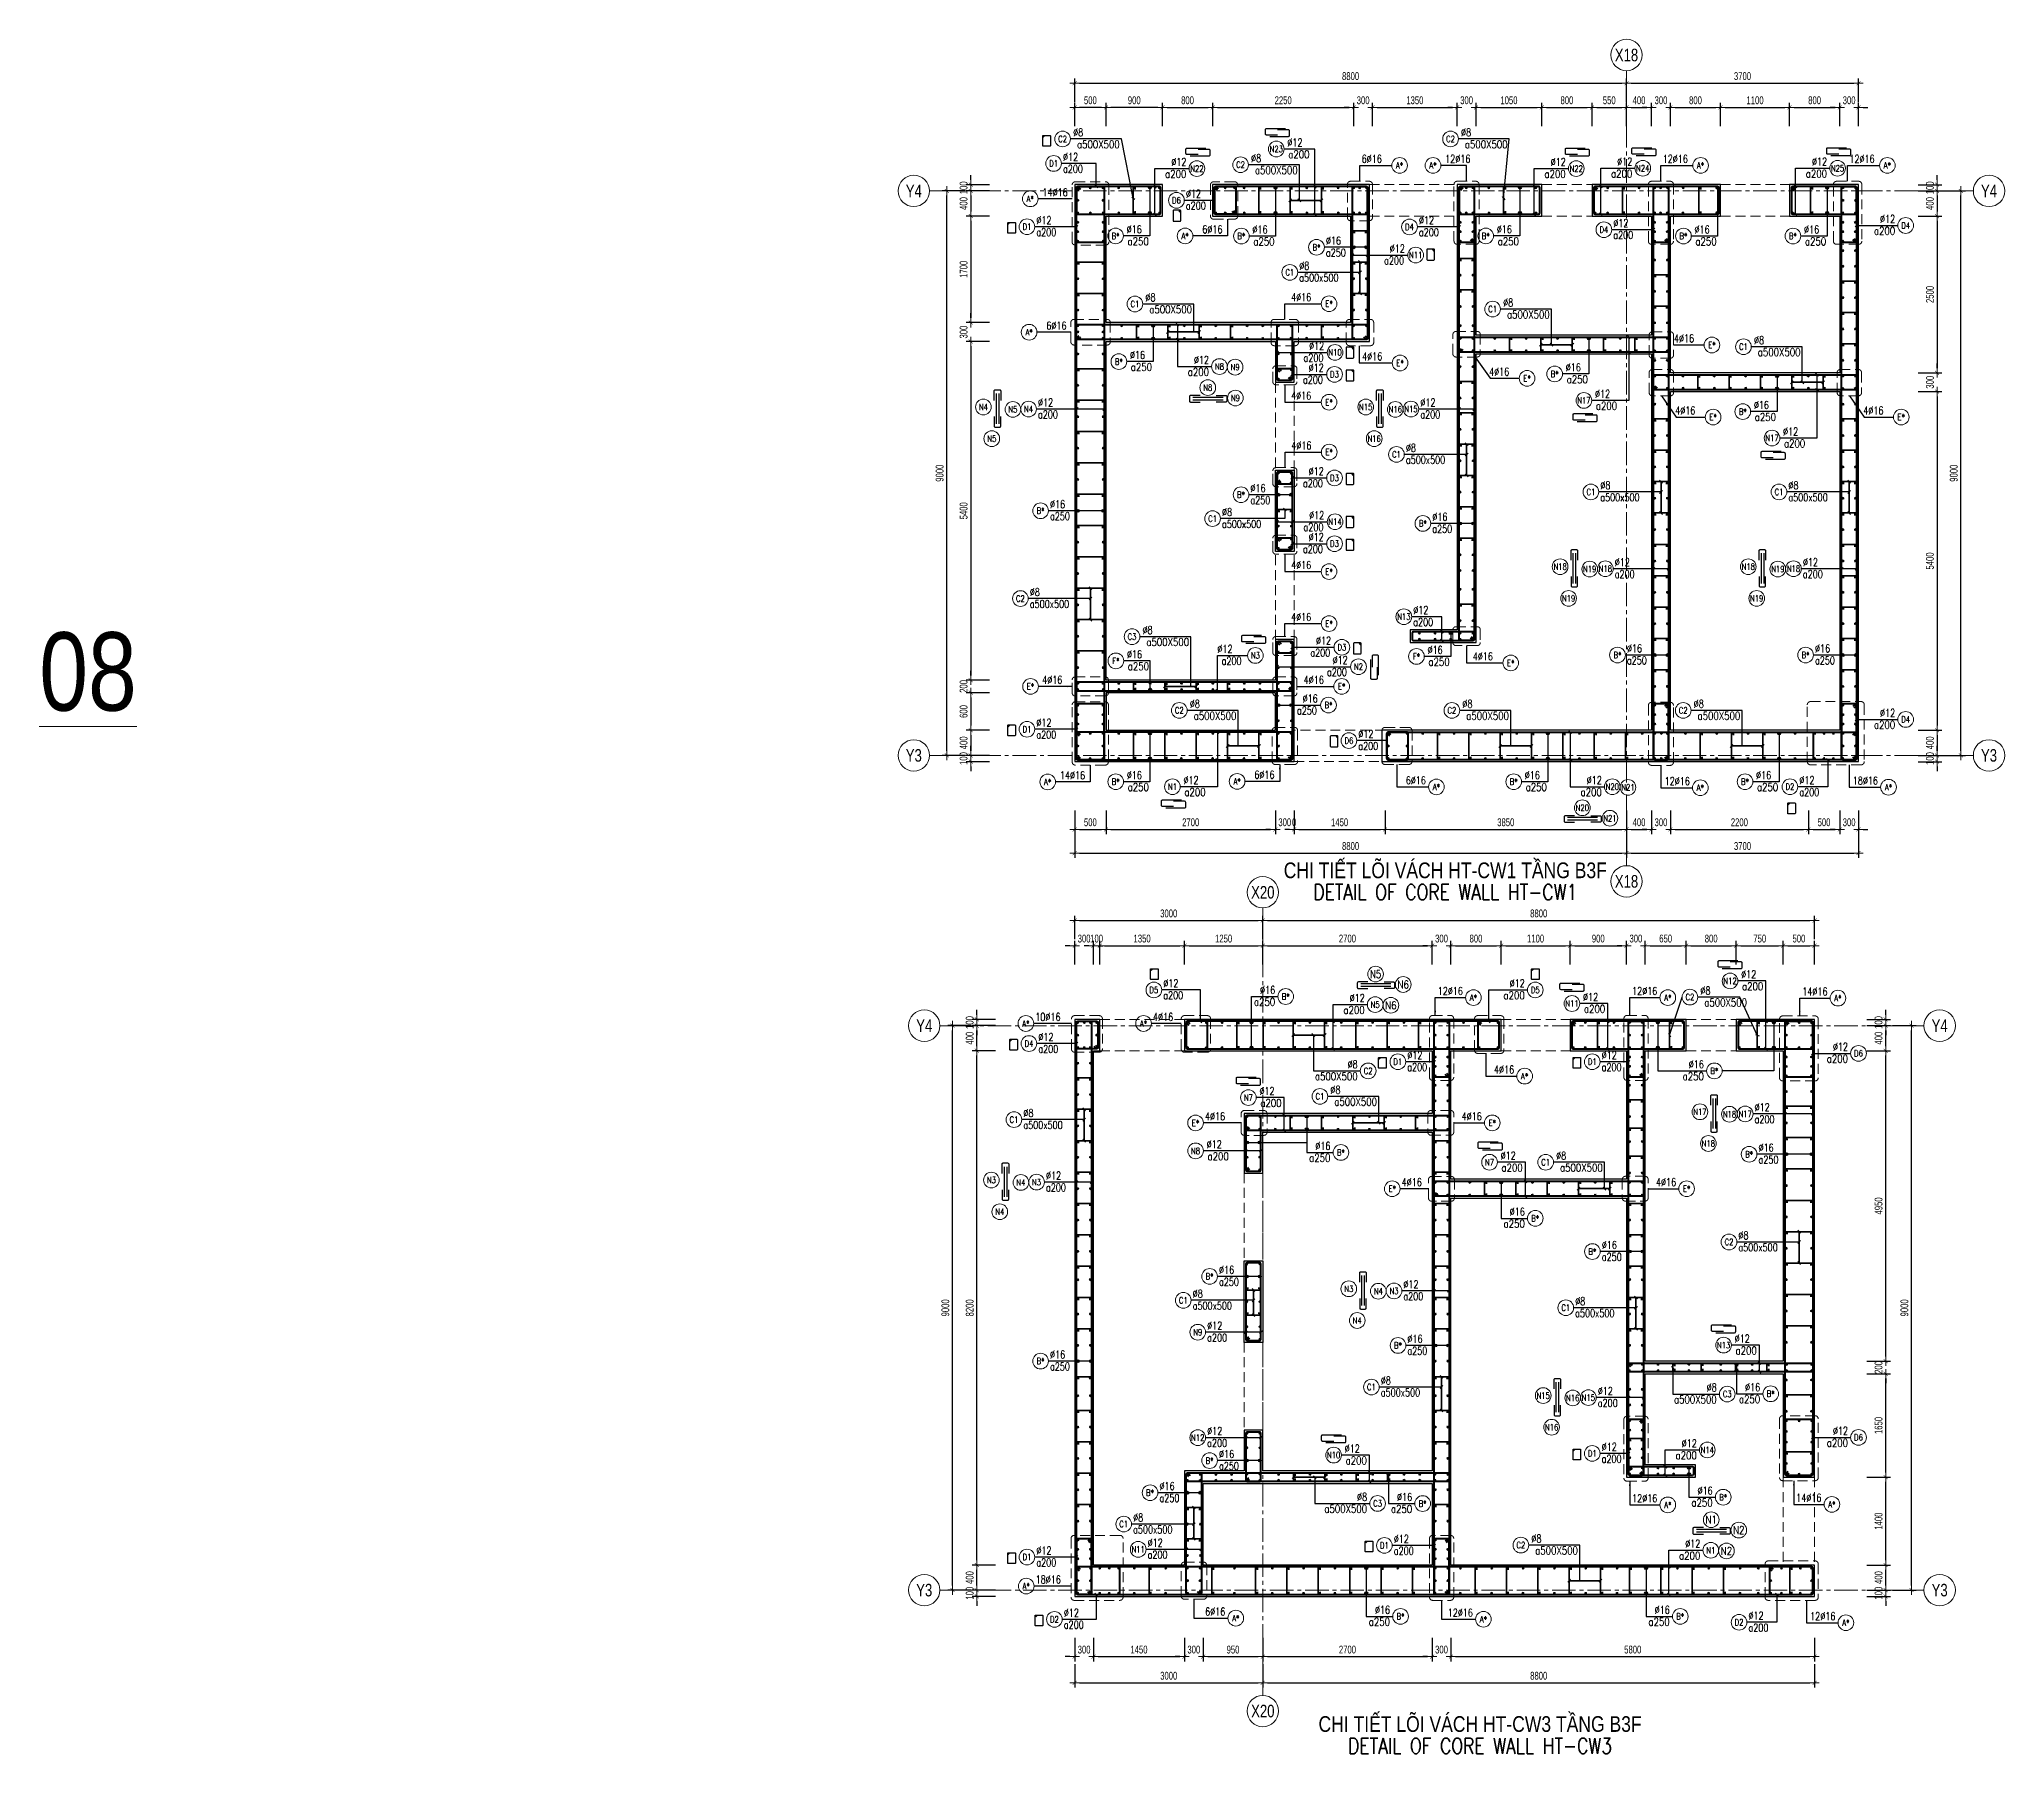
# Model space of a CAD drawing. Header units: millimetres. Extents: x 931337 to 1117500, y 19732 to 157199.
# Drawn here: x 931337 to 962680, y 60725 to 88060 of the extents above; entities that cross this region are included whole.
import ezdxf
from ezdxf.enums import TextEntityAlignment as Align

# ---------------------------------------------------------------- set-up
doc = ezdxf.new("R2010")
doc.units = ezdxf.units.MM
doc.header["$MEASUREMENT"] = 0
for name, pattern in [('HIDDEN', [9.525, 6.35, -3.175]), ('HIDDEN2', [4.7625, 3.175, -1.5875]), ('HT_Dim Grid$0$CENTER2', [1.125, 0.75, -0.125, 0.125, -0.125]), ('HT_Grid$0$CENTER2', [1.125, 0.75, -0.125, 0.125, -0.125])]:
    doc.linetypes.add(name, pattern=pattern)
doc.layers.get('0').update_dxf_attribs({"lineweight": 20})
doc.layers.get('Defpoints').update_dxf_attribs({"color": 151, "lineweight": 9})
for name, color, linetype in [('Hidden', 9, 'HIDDEN'), ('Leader', 6, 'Continuous'), ('Ligature', 1, 'Continuous')]:
    doc.layers.add(name, color=color, linetype=linetype)
for name, color, linetype, lineweight in [('HT_Core wall _B3F-B1F$0$NDC_S_WALL', 6, 'Continuous', 25), ('HT_Dim Grid$0$NDC_S_AXIS', 5, 'HT_Dim Grid$0$CENTER2', 13), ('HT_Dim Grid$0$NDC_S_SYMBOL', 1, 'Continuous', 15), ('HT_Dim Grid$0$NDC_S_TEXT SYMBOL', 7, 'Continuous', 20), ('HT_Grid$0$NDC_S_AXIS', 5, 'HT_Grid$0$CENTER2', 13), ('KC-LEADER', 153, 'Continuous', 18), ('KC-THEP', 6, 'Continuous', 40), ('NDC_S_ANNO', 7, 'Continuous', 20), ('NDC_S_BEAM', 3, 'HIDDEN2', 20), ('NDC_S_DIM', 1, 'Continuous', 15), ('NDC_S_ENG TITLE', 3, 'Continuous', 20), ('NDC_S_HIDDEN', 8, 'HIDDEN2', 13), ('NDC_S_LEADER', 1, 'Continuous', 15), ('NDC_S_REBAR', 4, 'Continuous', 35), ('NDC_S_STIRRUP', 4, 'Continuous', 40), ('NDC_S_TEXT SYMBOL', 7, 'Continuous', 20), ('NDC_S_VN TEXT', 7, 'Continuous', 20), ('NDC_S_VN TITLE', 6, 'Continuous', 35)]:
    doc.layers.add(name, color=color, linetype=linetype, lineweight=lineweight)
doc.styles.add('ARIAL', font='arial.ttf', dxfattribs={"width": 0.8})
doc.styles.add('HT_Dim Grid$0$NDC_ANNO', font='', dxfattribs={"width": 0.8})
doc.styles.add('NDC_ANNO', font='', dxfattribs={"width": 0.8})
doc.styles.add('NDC_ARIAL', font='arial.ttf', dxfattribs={"width": 0.85})
doc.styles.add('NDC_DIM', font='', dxfattribs={"width": 0.75})
doc.styles.add('NDC_EN TXT', font='romans.shx', dxfattribs={"width": 0.8})
doc.styles.add('NDC_VIE TXT', font='arial.ttf', dxfattribs={"width": 0.8})
doc.styles.get('HT_Dim Grid$0$NDC_ANNO').set_extended_font_data('Dotum')
doc.styles.get('NDC_ANNO').set_extended_font_data('Dotum')
doc.styles.get('NDC_DIM').set_extended_font_data('Dotum')
doc.dimstyles.new('NDC_1-50', dxfattribs={"dimscale": 50, "dimtxt": 2.5, "dimasz": 1, "dimexe": 1.5, "dimexo": 0, "dimgap": 0.8, "dimtad": 1, "dimdec": 0, "dimdsep": 46, "dimtxsty": 'NDC_ARIAL', "dimblk": 'DIMMARK', "dimcen": 49999.938995, "dimdle": 1.5, "dimclrd": 1, "dimclre": 1, "dimclrt": 3, "dimadec": 0, "dimazin": 0, "dimtfac": 1, "dimtdec": 0, "dimtix": 1, "dimtmove": 2, "dimatfit": 3, "dimfxl": 1, "dimarcsym": 0})
doc.dimstyles.new('NDC_dim_30', dxfattribs={"dimscale": 30, "dimtxt": 2.5, "dimasz": 1.5, "dimexe": 1.5, "dimexo": 2.5, "dimgap": 1, "dimtad": 1, "dimdec": 0, "dimzin": 0, "dimdsep": 46, "dimtxsty": 'NDC_DIM', "dimblk": 'DIMMARK', "dimcen": 0.09, "dimdle": 1.2, "dimclrd": 1, "dimclre": 1, "dimclrt": 3, "dimadec": 0, "dimazin": 0, "dimtfac": 1, "dimtdec": 0, "dimtix": 1, "dimtofl": 0, "dimtmove": 0, "dimatfit": 3, "dimfxl": 6, "dimfxlon": 1, "dimtolj": 1, "dimtzin": 0, "dimarcsym": 0})
doc.dimstyles.new('NDC_dim_50', dxfattribs={"dimscale": 50, "dimtxt": 2.5, "dimasz": 1.5, "dimexe": 1.5, "dimexo": 2.5, "dimgap": 1, "dimtad": 1, "dimdec": 0, "dimzin": 0, "dimdsep": 46, "dimtxsty": 'NDC_DIM', "dimblk": 'DIMMARK', "dimcen": 0.09, "dimdle": 1.2, "dimclrd": 1, "dimclre": 1, "dimclrt": 3, "dimadec": 0, "dimazin": 0, "dimtfac": 1, "dimtdec": 0, "dimtix": 1, "dimtofl": 0, "dimtmove": 0, "dimatfit": 3, "dimfxl": 6, "dimfxlon": 1, "dimtolj": 1, "dimtzin": 0, "dimarcsym": 0})

msp = doc.modelspace()

# ---------------------------------------------------------------- texts
at = {"layer": 'NDC_S_VN TEXT', "style": 'ARIAL', "width": 0.8}
msp.add_text('%%U08', height=1250, dxfattribs=at).set_placement((931337.48, 77355.468))
at = {"layer": 'NDC_S_VN TEXT', "color": 7, "style": 'NDC_EN TXT', "width": 0.8}
for tag, height, p in [('N9', 100, (950407.985, 82832.403)), ('N8', 100, (949971.711, 82506.127)), ('N4', 100, (946392.846, 82197.291)), ('N5', 100, (946863.815, 82159.131)), ('N9', 100, (950411.812, 82340.371)), ('N15', 100, (952490.89, 82197.291)), ('N16', 100, (952961.859, 82159.131)), ('N5', 100, (946527.294, 81692.288)), ('N16', 100, (952625.338, 81692.288)), ('N18', 100, (955590.89, 79650.723)), ('N19', 100, (956061.859, 79612.563)), ('N18', 100, (958590.89, 79650.723)), ('N19', 100, (959061.859, 79612.563)), ('N19', 100, (955725.338, 79145.72)), ('N19', 100, (958725.338, 79145.72)), ('N21', 100, (956672.312, 76132.403)), ('N20', 100, (955944.695, 75806.127)), ('N21', 100, (956384.797, 75640.371)), ('N5', 125, (952647.976, 73154.904)), ('N6', 125, (953088.077, 72989.147)), ('N6', 125, (952891.247, 72657.633)), ('N17', 100, (957820.463, 70958.979)), ('N18', 100, (958291.432, 70920.819)), ('N18', 100, (957954.911, 70453.976)), ('N3', 100, (946520.463, 69870.604)), ('N4', 100, (946991.432, 69832.444)), ('N4', 100, (946654.911, 69365.601)), ('N3', 100, (952220.463, 68136.746)), ('N4', 100, (952691.432, 68098.586)), ('N4', 100, (952354.911, 67631.743)), ('N15', 100, (955320.463, 66435.011)), ('N16', 100, (955791.432, 66396.851)), ('N16', 100, (955454.911, 65930.008)), ('N1', 125, (957999.86, 64454.904)), ('N2', 125, (958439.961, 64289.147)), ('N2', 125, (958243.131, 63957.633))]:
    msp.add_attdef(tag, text='3', height=height, dxfattribs=at).set_placement(p, align=Align.MIDDLE)

# ---------------------------------------------------------------- blocks, each defined once
blk = doc.blocks.new('THEP')
at = {"layer": 'KC-LEADER', "color": 6}
blk.add_circle((0, 0), 14, dxfattribs=at)
at = {"layer": 'KC-THEP'}
for p, q in [((-14, 0), (14, 0)), ((10, 10), (-10, -10)), ((-10, 10), (10, -10)), ((0, 14), (0, -14))]:
    blk.add_line(p, q, dxfattribs=at)
blk = doc.blocks.new('DIMMARK')
at = {"layer": 'NDC_S_DIM', "color": 1}
blk.add_line((-1.5, 0), (1, 0), dxfattribs=at)
at = {"layer": 'NDC_S_DIM', "color": 2, "const_width": 0.1}
blk.add_lwpolyline([(-0.42, -0.42), (0.42, 0.42)], dxfattribs=at)
blk = doc.blocks.new('*U9')
blk.add_circle((2.5, 0), 2.5)
at = {"layer": 'NDC_S_VN TEXT', "color": 3, "style": 'NDC_EN TXT', "width": 0.75}
blk.add_attdef('DK2', text='', height=2.5, dxfattribs=at).set_placement((-0.85, 0.85), align=Align.RIGHT)
at = {"layer": 'NDC_S_VN TEXT', "color": 7, "style": 'NDC_EN TXT', "width": 0.8}
blk.add_attdef('SH3', text='', height=2, dxfattribs=at).set_placement((2.5, 0), align=Align.MIDDLE)
blk = doc.blocks.new('*U11')
blk.add_circle((-2.5, 0), 2.5)
at = {"layer": 'NDC_S_VN TEXT', "color": 7, "style": 'NDC_EN TXT', "width": 0.8}
blk.add_attdef('SH2', text='', height=2, dxfattribs=at).set_placement((-2.5, 0), align=Align.MIDDLE)
at = {"layer": 'NDC_S_VN TEXT', "color": 3, "style": 'NDC_EN TXT', "width": 0.75}
for tag, p in [('DK1', (0.5, 0.85)), ('KC1', (0.5, -2.97))]:
    blk.add_attdef(tag, p, '', height=2.5, dxfattribs=at)
blk = doc.blocks.new('*U10')
blk.add_circle((2.5, 0), 2.5)
at = {"layer": 'NDC_S_VN TEXT', "color": 3, "style": 'NDC_EN TXT'}
for tag, width, p in [('DK2', 0.75, (-0.85, 0.85)), ('KC2', 0.8, (-0.85, -2.97))]:
    blk.add_attdef(tag, text='', height=2.5, dxfattribs=dict(at, width=width)).set_placement(p, align=Align.RIGHT)
at = {"layer": 'NDC_S_VN TEXT', "color": 7, "style": 'NDC_EN TXT', "width": 0.8}
blk.add_attdef('SH3', text='', height=2, dxfattribs=at).set_placement((2.5, 0), align=Align.MIDDLE)
blk = doc.blocks.new('A$C72321851')
at = {"layer": 'Ligature'}
for points in [[(-61, -129), (-61, 171, -0.414214), (-43, 189), (26, 189, -0.414214), (43, 171), (43, -4)], [(-40, -4), (-40, -180, 0.414214), (-22, -197), (47, -197, 0.414214), (65, -180), (65, 121)]]:
    blk.add_lwpolyline(points, format="xyb", dxfattribs=at)
blk = doc.blocks.new('*U13')
blk.add_circle((-2.5, 0), 2.5)
at = {"layer": 'NDC_S_VN TEXT', "color": 7, "style": 'NDC_EN TXT', "width": 0.8}
blk.add_attdef('SH2', text='', height=2, dxfattribs=at).set_placement((-2.5, 0), align=Align.MIDDLE)
at = {"layer": 'NDC_S_VN TEXT', "color": 3, "style": 'NDC_EN TXT', "width": 0.75}
blk.add_attdef('DK1', (0.5, 0.85), '', height=2.5, dxfattribs=at)
blk = doc.blocks.new('A$C7BC65A55')
at = {"layer": 'Ligature'}
for p, q in [((-15, 372, 0), (-15, 39, 0)), ((15, 372, 0), (15, 39, 0))]:
    blk.add_line(p, q, dxfattribs=at)
for points in [[(-36, 297), (-36, 401, -0.414214), (-24, 413), (24, 413, -0.414214), (36, 401), (36, 297)], [(-36, 117), (-36, 12, 0.414214), (-24, 0), (24, 0, 0.414214), (36, 12), (36, 117)]]:
    blk.add_lwpolyline(points, format="xyb", dxfattribs=at)
blk = doc.blocks.new('*U12')
blk.add_circle((-2.5, 0), 2.5)
at = {"layer": 'NDC_S_VN TEXT', "color": 7, "style": 'NDC_EN TXT', "width": 0.8}
blk.add_attdef('SH2', text='', height=2, dxfattribs=at).set_placement((-2.5, 0), align=Align.MIDDLE)
at = {"layer": 'NDC_S_VN TEXT', "color": 3, "style": 'NDC_EN TXT', "width": 0.75}
for tag, p in [('DK1', (0.5, 0.85)), ('KC1', (0.5, -2.97))]:
    blk.add_attdef(tag, p, '', height=2.5, dxfattribs=at)
blk = doc.blocks.new('*D642')
at = {"layer": 'Defpoints', "color": 0, "transparency": 16777216}
for p in [(946191, 85742), (947849, 85742), (947849, 85642)]:
    blk.add_point(p, dxfattribs=at)
at = {"layer": 'NDC_S_DIM', "color": 1, "lineweight": -2, "transparency": 16777216}
for p, q in [((946191, 85817), (946191, 85892)), ((946491, 85742), (946116, 85742)), ((946491, 85642), (946116, 85642)), ((946191, 85567), (946191, 85492))]:
    blk.add_line(p, q, dxfattribs=at)
at = {"layer": 'NDC_S_DIM', "color": 1, "lineweight": -2, "transparency": 16777216, "xscale": 75, "yscale": 75, "zscale": 75}
for p, rotation in [((946191, 85742), 270), ((946191, 85642), 90)]:
    blk.add_blockref('DIMMARK', p, dxfattribs=dict(at, rotation=rotation))
at = {"layer": 'NDC_S_DIM', "color": 3, "transparency": 16777216, "insert": (946078, 85692), "char_height": 125, "attachment_point": 5, "rotation": 90, "style": 'NDC_DIM'}
blk.add_mtext('\\A1;100', dxfattribs=at)
blk = doc.blocks.new('*D643')
at = {"layer": 'Defpoints', "color": 0, "transparency": 16777216}
for p in [(945809, 85642), (947849, 85642), (947849, 76642)]:
    blk.add_point(p, dxfattribs=at)
at = {"layer": 'NDC_S_DIM', "color": 1, "lineweight": -2, "transparency": 16777216}
for p, q in [((946109, 85642), (945734, 85642)), ((945809, 76717), (945809, 85567)), ((946109, 76642), (945734, 76642))]:
    blk.add_line(p, q, dxfattribs=at)
at = {"layer": 'NDC_S_DIM', "color": 1, "lineweight": -2, "transparency": 16777216, "xscale": 75, "yscale": 75, "zscale": 75}
for p, rotation in [((945809, 85642), 90), ((945809, 76642), 270)]:
    blk.add_blockref('DIMMARK', p, dxfattribs=dict(at, rotation=rotation))
at = {"layer": 'NDC_S_DIM', "color": 3, "transparency": 16777216, "insert": (945696, 81142), "char_height": 125, "attachment_point": 5, "rotation": 90, "style": 'NDC_DIM'}
blk.add_mtext('\\A1;9000', dxfattribs=at)
blk = doc.blocks.new('*D644')
at = {"layer": 'Defpoints', "color": 0, "transparency": 16777216}
for p in [(948349, 77124), (947849, 76624), (948349, 75462)]:
    blk.add_point(p, dxfattribs=at)
at = {"layer": 'NDC_S_DIM', "color": 1, "lineweight": -2, "transparency": 16777216}
for p, q in [((947849, 75762), (947849, 75387)), ((948349, 75762), (948349, 75387)), ((947924, 75462), (948274, 75462))]:
    blk.add_line(p, q, dxfattribs=at)
at = {"layer": 'NDC_S_DIM', "color": 1, "lineweight": -2, "transparency": 16777216, "xscale": 75, "yscale": 75, "zscale": 75, "rotation": 180}
blk.add_blockref('DIMMARK', (947849, 75462), dxfattribs=at)
at = {"layer": 'NDC_S_DIM', "color": 1, "lineweight": -2, "transparency": 16777216, "xscale": 75, "yscale": 75, "zscale": 75}
blk.add_blockref('DIMMARK', (948349, 75462), dxfattribs=at)
at = {"layer": 'NDC_S_DIM', "color": 3, "transparency": 16777216, "insert": (948099, 75575), "char_height": 125, "attachment_point": 5, "style": 'NDC_DIM'}
blk.add_mtext('\\A1;500', dxfattribs=at)
blk = doc.blocks.new('*D645')
at = {"layer": 'Defpoints', "color": 0, "transparency": 16777216}
for p in [(948349, 77124), (951049, 77124), (951049, 75462)]:
    blk.add_point(p, dxfattribs=at)
at = {"layer": 'NDC_S_DIM', "color": 1, "lineweight": -2, "transparency": 16777216}
for p, q in [((948349, 75762), (948349, 75387)), ((951049, 75762), (951049, 75387)), ((948424, 75462), (950974, 75462))]:
    blk.add_line(p, q, dxfattribs=at)
at = {"layer": 'NDC_S_DIM', "color": 1, "lineweight": -2, "transparency": 16777216, "xscale": 75, "yscale": 75, "zscale": 75, "rotation": 180}
blk.add_blockref('DIMMARK', (948349, 75462), dxfattribs=at)
at = {"layer": 'NDC_S_DIM', "color": 1, "lineweight": -2, "transparency": 16777216, "xscale": 75, "yscale": 75, "zscale": 75}
blk.add_blockref('DIMMARK', (951049, 75462), dxfattribs=at)
at = {"layer": 'NDC_S_DIM', "color": 3, "transparency": 16777216, "insert": (949699, 75575), "char_height": 125, "attachment_point": 5, "style": 'NDC_DIM'}
blk.add_mtext('\\A1;2700', dxfattribs=at)
blk = doc.blocks.new('*D646')
at = {"layer": 'Defpoints', "color": 0, "transparency": 16777216}
for p in [(951049, 77124), (951349, 77124), (951349, 75462)]:
    blk.add_point(p, dxfattribs=at)
at = {"layer": 'NDC_S_DIM', "color": 1, "lineweight": -2, "transparency": 16777216}
for p, q in [((951049, 75762), (951049, 75387)), ((951349, 75762), (951349, 75387)), ((950974, 75462), (950899, 75462)), ((951424, 75462), (951499, 75462))]:
    blk.add_line(p, q, dxfattribs=at)
at = {"layer": 'NDC_S_DIM', "color": 1, "lineweight": -2, "transparency": 16777216, "xscale": 75, "yscale": 75, "zscale": 75}
blk.add_blockref('DIMMARK', (951049, 75462), dxfattribs=at)
at = {"layer": 'NDC_S_DIM', "color": 1, "lineweight": -2, "transparency": 16777216, "xscale": 75, "yscale": 75, "zscale": 75, "rotation": 180}
blk.add_blockref('DIMMARK', (951349, 75462), dxfattribs=at)
at = {"layer": 'NDC_S_DIM', "color": 3, "transparency": 16777216, "insert": (951199, 75575), "char_height": 125, "attachment_point": 5, "style": 'NDC_DIM'}
blk.add_mtext('\\A1;300', dxfattribs=at)
blk = doc.blocks.new('*D647')
at = {"layer": 'Defpoints', "color": 0, "transparency": 16777216}
for p in [(951349, 77124), (951349, 77124), (951349, 75462)]:
    blk.add_point(p, dxfattribs=at)
at = {"layer": 'NDC_S_DIM', "color": 1, "lineweight": -2, "transparency": 16777216}
for p, q in [((951349, 75762), (951349, 75387)), ((951349, 75762), (951349, 75387)), ((951274, 75462), (951199, 75462)), ((951424, 75462), (951499, 75462))]:
    blk.add_line(p, q, dxfattribs=at)
at = {"layer": 'NDC_S_DIM', "color": 1, "lineweight": -2, "transparency": 16777216, "xscale": 75, "yscale": 75, "zscale": 75}
blk.add_blockref('DIMMARK', (951349, 75462), dxfattribs=at)
at = {"layer": 'NDC_S_DIM', "color": 1, "lineweight": -2, "transparency": 16777216, "xscale": 75, "yscale": 75, "zscale": 75, "rotation": 180}
blk.add_blockref('DIMMARK', (951349, 75462), dxfattribs=at)
at = {"layer": 'NDC_S_DIM', "color": 3, "transparency": 16777216, "insert": (951349, 75575), "char_height": 125, "attachment_point": 5, "style": 'NDC_DIM'}
blk.add_mtext('\\A1;0', dxfattribs=at)
blk = doc.blocks.new('*D648')
at = {"layer": 'Defpoints', "color": 0, "transparency": 16777216}
for p in [(951349, 77124), (952799, 76624), (952799, 75462)]:
    blk.add_point(p, dxfattribs=at)
at = {"layer": 'NDC_S_DIM', "color": 1, "lineweight": -2, "transparency": 16777216}
for p, q in [((951349, 75762), (951349, 75387)), ((952799, 75762), (952799, 75387)), ((951424, 75462), (952724, 75462))]:
    blk.add_line(p, q, dxfattribs=at)
at = {"layer": 'NDC_S_DIM', "color": 1, "lineweight": -2, "transparency": 16777216, "xscale": 75, "yscale": 75, "zscale": 75, "rotation": 180}
blk.add_blockref('DIMMARK', (951349, 75462), dxfattribs=at)
at = {"layer": 'NDC_S_DIM', "color": 1, "lineweight": -2, "transparency": 16777216, "xscale": 75, "yscale": 75, "zscale": 75}
blk.add_blockref('DIMMARK', (952799, 75462), dxfattribs=at)
at = {"layer": 'NDC_S_DIM', "color": 3, "transparency": 16777216, "insert": (952074, 75575), "char_height": 125, "attachment_point": 5, "style": 'NDC_DIM'}
blk.add_mtext('\\A1;1450', dxfattribs=at)
blk = doc.blocks.new('*D649')
at = {"layer": 'Defpoints', "color": 0, "transparency": 16777216}
for p in [(956649, 77124), (952799, 76624), (956649, 75462)]:
    blk.add_point(p, dxfattribs=at)
at = {"layer": 'NDC_S_DIM', "color": 1, "lineweight": -2, "transparency": 16777216}
for p, q in [((952799, 75762), (952799, 75387)), ((956649, 75762), (956649, 75387)), ((952874, 75462), (956574, 75462))]:
    blk.add_line(p, q, dxfattribs=at)
at = {"layer": 'NDC_S_DIM', "color": 1, "lineweight": -2, "transparency": 16777216, "xscale": 75, "yscale": 75, "zscale": 75, "rotation": 180}
blk.add_blockref('DIMMARK', (952799, 75462), dxfattribs=at)
at = {"layer": 'NDC_S_DIM', "color": 1, "lineweight": -2, "transparency": 16777216, "xscale": 75, "yscale": 75, "zscale": 75}
blk.add_blockref('DIMMARK', (956649, 75462), dxfattribs=at)
at = {"layer": 'NDC_S_DIM', "color": 3, "transparency": 16777216, "insert": (954724, 75575), "char_height": 125, "attachment_point": 5, "style": 'NDC_DIM'}
blk.add_mtext('\\A1;3850', dxfattribs=at)
blk = doc.blocks.new('*D650')
at = {"layer": 'Defpoints', "color": 0, "transparency": 16777216}
for p in [(957049, 77124), (957349, 77124), (957349, 75462)]:
    blk.add_point(p, dxfattribs=at)
at = {"layer": 'NDC_S_DIM', "color": 1, "lineweight": -2, "transparency": 16777216}
for p, q in [((957049, 75762), (957049, 75387)), ((957349, 75762), (957349, 75387)), ((956974, 75462), (956899, 75462)), ((957424, 75462), (957499, 75462))]:
    blk.add_line(p, q, dxfattribs=at)
at = {"layer": 'NDC_S_DIM', "color": 1, "lineweight": -2, "transparency": 16777216, "xscale": 75, "yscale": 75, "zscale": 75}
blk.add_blockref('DIMMARK', (957049, 75462), dxfattribs=at)
at = {"layer": 'NDC_S_DIM', "color": 1, "lineweight": -2, "transparency": 16777216, "xscale": 75, "yscale": 75, "zscale": 75, "rotation": 180}
blk.add_blockref('DIMMARK', (957349, 75462), dxfattribs=at)
at = {"layer": 'NDC_S_DIM', "color": 3, "transparency": 16777216, "insert": (957199, 75575), "char_height": 125, "attachment_point": 5, "style": 'NDC_DIM'}
blk.add_mtext('\\A1;300', dxfattribs=at)
blk = doc.blocks.new('*D651')
at = {"layer": 'Defpoints', "color": 0, "transparency": 16777216}
for p in [(957349, 77124), (959549, 76746), (959549, 75462)]:
    blk.add_point(p, dxfattribs=at)
at = {"layer": 'NDC_S_DIM', "color": 1, "lineweight": -2, "transparency": 16777216}
for p, q in [((957349, 75762), (957349, 75387)), ((959549, 75762), (959549, 75387)), ((957424, 75462), (959474, 75462))]:
    blk.add_line(p, q, dxfattribs=at)
at = {"layer": 'NDC_S_DIM', "color": 1, "lineweight": -2, "transparency": 16777216, "xscale": 75, "yscale": 75, "zscale": 75, "rotation": 180}
blk.add_blockref('DIMMARK', (957349, 75462), dxfattribs=at)
at = {"layer": 'NDC_S_DIM', "color": 1, "lineweight": -2, "transparency": 16777216, "xscale": 75, "yscale": 75, "zscale": 75}
blk.add_blockref('DIMMARK', (959549, 75462), dxfattribs=at)
at = {"layer": 'NDC_S_DIM', "color": 3, "transparency": 16777216, "insert": (958449, 75575), "char_height": 125, "attachment_point": 5, "style": 'NDC_DIM'}
blk.add_mtext('\\A1;2200', dxfattribs=at)
blk = doc.blocks.new('*D652')
at = {"layer": 'Defpoints', "color": 0, "transparency": 16777216}
for p in [(960049, 77124), (959549, 76746), (960049, 75462)]:
    blk.add_point(p, dxfattribs=at)
at = {"layer": 'NDC_S_DIM', "color": 1, "lineweight": -2, "transparency": 16777216}
for p, q in [((959549, 75762), (959549, 75387)), ((960049, 75762), (960049, 75387)), ((959624, 75462), (959974, 75462))]:
    blk.add_line(p, q, dxfattribs=at)
at = {"layer": 'NDC_S_DIM', "color": 1, "lineweight": -2, "transparency": 16777216, "xscale": 75, "yscale": 75, "zscale": 75, "rotation": 180}
blk.add_blockref('DIMMARK', (959549, 75462), dxfattribs=at)
at = {"layer": 'NDC_S_DIM', "color": 1, "lineweight": -2, "transparency": 16777216, "xscale": 75, "yscale": 75, "zscale": 75}
blk.add_blockref('DIMMARK', (960049, 75462), dxfattribs=at)
at = {"layer": 'NDC_S_DIM', "color": 3, "transparency": 16777216, "insert": (959799, 75575), "char_height": 125, "attachment_point": 5, "style": 'NDC_DIM'}
blk.add_mtext('\\A1;500', dxfattribs=at)
blk = doc.blocks.new('*D653')
at = {"layer": 'Defpoints', "color": 0, "transparency": 16777216}
for p in [(960049, 77124), (960349, 76624), (960349, 75462)]:
    blk.add_point(p, dxfattribs=at)
at = {"layer": 'NDC_S_DIM', "color": 1, "lineweight": -2, "transparency": 16777216}
for p, q in [((960049, 75762), (960049, 75387)), ((960349, 75762), (960349, 75387)), ((959974, 75462), (959899, 75462)), ((960424, 75462), (960499, 75462))]:
    blk.add_line(p, q, dxfattribs=at)
at = {"layer": 'NDC_S_DIM', "color": 1, "lineweight": -2, "transparency": 16777216, "xscale": 75, "yscale": 75, "zscale": 75}
blk.add_blockref('DIMMARK', (960049, 75462), dxfattribs=at)
at = {"layer": 'NDC_S_DIM', "color": 1, "lineweight": -2, "transparency": 16777216, "xscale": 75, "yscale": 75, "zscale": 75, "rotation": 180}
blk.add_blockref('DIMMARK', (960349, 75462), dxfattribs=at)
at = {"layer": 'NDC_S_DIM', "color": 3, "transparency": 16777216, "insert": (960199, 75575), "char_height": 125, "attachment_point": 5, "style": 'NDC_DIM'}
blk.add_mtext('\\A1;300', dxfattribs=at)
blk = doc.blocks.new('*D654')
at = {"layer": 'Defpoints', "color": 0, "transparency": 16777216}
for p in [(947849, 76624), (956649, 76642), (956649, 75084)]:
    blk.add_point(p, dxfattribs=at)
at = {"layer": 'NDC_S_DIM', "color": 1, "lineweight": -2, "transparency": 16777216}
for p, q in [((947849, 75384), (947849, 75009)), ((956649, 75384), (956649, 75009)), ((947924, 75084), (956574, 75084))]:
    blk.add_line(p, q, dxfattribs=at)
at = {"layer": 'NDC_S_DIM', "color": 1, "lineweight": -2, "transparency": 16777216, "xscale": 75, "yscale": 75, "zscale": 75, "rotation": 180}
blk.add_blockref('DIMMARK', (947849, 75084), dxfattribs=at)
at = {"layer": 'NDC_S_DIM', "color": 1, "lineweight": -2, "transparency": 16777216, "xscale": 75, "yscale": 75, "zscale": 75}
blk.add_blockref('DIMMARK', (956649, 75084), dxfattribs=at)
at = {"layer": 'NDC_S_DIM', "color": 3, "transparency": 16777216, "insert": (952249, 75196), "char_height": 125, "attachment_point": 5, "style": 'NDC_DIM'}
blk.add_mtext('\\A1;8800', dxfattribs=at)
blk = doc.blocks.new('*D655')
at = {"layer": 'Defpoints', "color": 0, "transparency": 16777216}
for p in [(952599, 86974), (952299, 85242), (952599, 85242)]:
    blk.add_point(p, dxfattribs=at)
at = {"layer": 'NDC_S_DIM', "color": 1, "lineweight": -2, "transparency": 16777216}
for p, q in [((952224, 86974), (952149, 86974)), ((952299, 86674), (952299, 87049)), ((952599, 86674), (952599, 87049)), ((952674, 86974), (952749, 86974))]:
    blk.add_line(p, q, dxfattribs=at)
at = {"layer": 'NDC_S_DIM', "color": 1, "lineweight": -2, "transparency": 16777216, "xscale": 75, "yscale": 75, "zscale": 75}
blk.add_blockref('DIMMARK', (952299, 86974), dxfattribs=at)
at = {"layer": 'NDC_S_DIM', "color": 1, "lineweight": -2, "transparency": 16777216, "xscale": 75, "yscale": 75, "zscale": 75, "rotation": 180}
blk.add_blockref('DIMMARK', (952599, 86974), dxfattribs=at)
at = {"layer": 'NDC_S_DIM', "color": 3, "transparency": 16777216, "insert": (952449, 87087), "char_height": 125, "attachment_point": 5, "style": 'NDC_DIM'}
blk.add_mtext('\\A1;300', dxfattribs=at)
blk = doc.blocks.new('*D656')
at = {"layer": 'Defpoints', "color": 0, "transparency": 16777216}
for p in [(950050, 86974), (949249, 85712), (950050, 85712)]:
    blk.add_point(p, dxfattribs=at)
at = {"layer": 'NDC_S_DIM', "color": 1, "lineweight": -2, "transparency": 16777216}
for p, q in [((949249, 86674), (949249, 87049)), ((949324, 86974), (949975, 86974)), ((950050, 86674), (950050, 87049))]:
    blk.add_line(p, q, dxfattribs=at)
at = {"layer": 'NDC_S_DIM', "color": 1, "lineweight": -2, "transparency": 16777216, "xscale": 75, "yscale": 75, "zscale": 75, "rotation": 180}
blk.add_blockref('DIMMARK', (949249, 86974), dxfattribs=at)
at = {"layer": 'NDC_S_DIM', "color": 1, "lineweight": -2, "transparency": 16777216, "xscale": 75, "yscale": 75, "zscale": 75}
blk.add_blockref('DIMMARK', (950050, 86974), dxfattribs=at)
at = {"layer": 'NDC_S_DIM', "color": 3, "transparency": 16777216, "insert": (949649, 87087), "char_height": 125, "attachment_point": 5, "style": 'NDC_DIM'}
blk.add_mtext('\\A1;800', dxfattribs=at)
blk = doc.blocks.new('*D657')
at = {"layer": 'Defpoints', "color": 0, "transparency": 16777216}
for p in [(952299, 86974), (950050, 85712), (952299, 85242)]:
    blk.add_point(p, dxfattribs=at)
at = {"layer": 'NDC_S_DIM', "color": 1, "lineweight": -2, "transparency": 16777216}
for p, q in [((950050, 86674), (950050, 87049)), ((950125, 86974), (952224, 86974)), ((952299, 86674), (952299, 87049))]:
    blk.add_line(p, q, dxfattribs=at)
at = {"layer": 'NDC_S_DIM', "color": 1, "lineweight": -2, "transparency": 16777216, "xscale": 75, "yscale": 75, "zscale": 75, "rotation": 180}
blk.add_blockref('DIMMARK', (950050, 86974), dxfattribs=at)
at = {"layer": 'NDC_S_DIM', "color": 1, "lineweight": -2, "transparency": 16777216, "xscale": 75, "yscale": 75, "zscale": 75}
blk.add_blockref('DIMMARK', (952299, 86974), dxfattribs=at)
at = {"layer": 'NDC_S_DIM', "color": 3, "transparency": 16777216, "insert": (951174, 87087), "char_height": 125, "attachment_point": 5, "style": 'NDC_DIM'}
blk.add_mtext('\\A1;2250', dxfattribs=at)
blk = doc.blocks.new('*D658')
at = {"layer": 'Defpoints', "color": 0, "transparency": 16777216}
for p in [(956649, 87360), (956649, 86457), (947849, 85663)]:
    blk.add_point(p, dxfattribs=at)
at = {"layer": 'NDC_S_DIM', "color": 1, "lineweight": -2, "transparency": 16777216}
for p, q in [((947849, 87060), (947849, 87435)), ((947924, 87360), (956574, 87360)), ((956649, 87060), (956649, 87435))]:
    blk.add_line(p, q, dxfattribs=at)
at = {"layer": 'NDC_S_DIM', "color": 1, "lineweight": -2, "transparency": 16777216, "xscale": 75, "yscale": 75, "zscale": 75, "rotation": 180}
blk.add_blockref('DIMMARK', (947849, 87360), dxfattribs=at)
at = {"layer": 'NDC_S_DIM', "color": 1, "lineweight": -2, "transparency": 16777216, "xscale": 75, "yscale": 75, "zscale": 75}
blk.add_blockref('DIMMARK', (956649, 87360), dxfattribs=at)
at = {"layer": 'NDC_S_DIM', "color": 3, "transparency": 16777216, "insert": (952249, 87472), "char_height": 125, "attachment_point": 5, "style": 'NDC_DIM'}
blk.add_mtext('\\A1;8800', dxfattribs=at)
blk = doc.blocks.new('*D659')
at = {"layer": 'Defpoints', "color": 0, "transparency": 16777216}
for p in [(960349, 85742), (960349, 85642), (961601, 85742)]:
    blk.add_point(p, dxfattribs=at)
at = {"layer": 'NDC_S_DIM', "color": 1, "lineweight": -2, "transparency": 16777216}
for p, q in [((961601, 85817), (961601, 85892)), ((961301, 85742), (961676, 85742)), ((961301, 85642), (961676, 85642)), ((961601, 85567), (961601, 85492))]:
    blk.add_line(p, q, dxfattribs=at)
at = {"layer": 'NDC_S_DIM', "color": 1, "lineweight": -2, "transparency": 16777216, "xscale": 75, "yscale": 75, "zscale": 75}
for p, rotation in [((961601, 85742), 270), ((961601, 85642), 90)]:
    blk.add_blockref('DIMMARK', p, dxfattribs=dict(at, rotation=rotation))
at = {"layer": 'NDC_S_DIM', "color": 3, "transparency": 16777216, "insert": (961488, 85692), "char_height": 125, "attachment_point": 5, "rotation": 90, "style": 'NDC_DIM'}
blk.add_mtext('\\A1;100', dxfattribs=at)
blk = doc.blocks.new('*D660')
at = {"layer": 'Defpoints', "color": 0, "transparency": 16777216}
for p in [(960349, 85642), (961980, 85642), (960349, 76642)]:
    blk.add_point(p, dxfattribs=at)
at = {"layer": 'NDC_S_DIM', "color": 1, "lineweight": -2, "transparency": 16777216}
for p, q in [((961680, 85642), (962055, 85642)), ((961980, 76717), (961980, 85567)), ((961680, 76642), (962055, 76642))]:
    blk.add_line(p, q, dxfattribs=at)
at = {"layer": 'NDC_S_DIM', "color": 1, "lineweight": -2, "transparency": 16777216, "xscale": 75, "yscale": 75, "zscale": 75}
for p, rotation in [((961980, 85642), 90), ((961980, 76642), 270)]:
    blk.add_blockref('DIMMARK', p, dxfattribs=dict(at, rotation=rotation))
at = {"layer": 'NDC_S_DIM', "color": 3, "transparency": 16777216, "insert": (961868, 81142), "char_height": 125, "attachment_point": 5, "rotation": 90, "style": 'NDC_DIM'}
blk.add_mtext('\\A1;9000', dxfattribs=at)
blk = doc.blocks.new('Drawing name_symbol')
at = {"layer": 'NDC_S_ENG TITLE', "style": 'NDC_EN TXT', "width": 0.8}
blk.add_attdef('SECTDET1', text='', height=5, dxfattribs=at).set_placement((0, 1.01), align=Align.CENTER)
at = {"layer": 'NDC_S_TEXT SYMBOL', "lineweight": 25, "style": 'NDC_ANNO', "width": 0.8}
blk.add_attdef('SSCALE', text='', height=2.5, dxfattribs=at).set_placement((0, -4), align=Align.CENTER)
at = {"layer": 'NDC_S_VN TITLE', "style": 'NDC_VIE TXT', "width": 0.8}
blk.add_attdef('SECTDET2', text='', height=5, dxfattribs=at).set_placement((0, 7.97), align=Align.CENTER)
blk = doc.blocks.new('*D661')
at = {"layer": 'Defpoints', "color": 0, "ltscale": 200, "transparency": 16777216}
for p in [(948349, 86974), (949249, 85712), (948349, 85242)]:
    blk.add_point(p, dxfattribs=at)
at = {"layer": 'NDC_S_DIM', "color": 1, "lineweight": -2, "ltscale": 200, "transparency": 16777216}
for p, q in [((948349, 86674), (948349, 87049)), ((949174, 86974), (948424, 86974)), ((949249, 86674), (949249, 87049))]:
    blk.add_line(p, q, dxfattribs=at)
at = {"layer": 'NDC_S_DIM', "color": 1, "lineweight": -2, "ltscale": 200, "transparency": 16777216, "xscale": 75, "yscale": 75, "zscale": 75, "rotation": 180}
blk.add_blockref('DIMMARK', (948349, 86974), dxfattribs=at)
at = {"layer": 'NDC_S_DIM', "color": 1, "lineweight": -2, "ltscale": 200, "transparency": 16777216, "xscale": 75, "yscale": 75, "zscale": 75}
blk.add_blockref('DIMMARK', (949249, 86974), dxfattribs=at)
at = {"layer": 'NDC_S_DIM', "color": 3, "ltscale": 200, "transparency": 16777216, "insert": (948799, 87087), "char_height": 125, "attachment_point": 5, "style": 'NDC_DIM'}
blk.add_mtext('\\A1;900', dxfattribs=at)
blk = doc.blocks.new('*D662')
at = {"layer": 'Defpoints', "color": 0, "ltscale": 200, "transparency": 16777216}
for p in [(947849, 86974), (947849, 85742), (948349, 85242)]:
    blk.add_point(p, dxfattribs=at)
at = {"layer": 'NDC_S_DIM', "color": 1, "lineweight": -2, "ltscale": 200, "transparency": 16777216}
for p, q in [((947849, 86674), (947849, 87049)), ((948274, 86974), (947924, 86974)), ((948349, 86674), (948349, 87049))]:
    blk.add_line(p, q, dxfattribs=at)
at = {"layer": 'NDC_S_DIM', "color": 1, "lineweight": -2, "ltscale": 200, "transparency": 16777216, "xscale": 75, "yscale": 75, "zscale": 75, "rotation": 180}
blk.add_blockref('DIMMARK', (947849, 86974), dxfattribs=at)
at = {"layer": 'NDC_S_DIM', "color": 1, "lineweight": -2, "ltscale": 200, "transparency": 16777216, "xscale": 75, "yscale": 75, "zscale": 75}
blk.add_blockref('DIMMARK', (948349, 86974), dxfattribs=at)
at = {"layer": 'NDC_S_DIM', "color": 3, "ltscale": 200, "transparency": 16777216, "insert": (948099, 87087), "char_height": 125, "attachment_point": 5, "style": 'NDC_DIM'}
blk.add_mtext('\\A1;500', dxfattribs=at)
blk = doc.blocks.new('*U613')
at = {"layer": 'KC-THEP', "rotation": 9.66856443638095}
for p in [(-2, 200), (2, -200)]:
    blk.add_blockref('THEP', p, dxfattribs=at)
blk = doc.blocks.new('*U612')
at = {"layer": 'NDC_S_HIDDEN', "color": 0, "linetype": 'ByBlock', "lineweight": -2, "transparency": 16777216}
for p in [(0, 0), (250, 0), (500, 0), (750, 0), (1000, 0)]:
    blk.add_blockref('*U613', p, dxfattribs=at)
blk = doc.blocks.new('*D633')
at = {"layer": 'Defpoints', "color": 0, "ltscale": 200, "transparency": 16777216}
for p in [(953949, 86974), (953949, 85646), (952599, 85242)]:
    blk.add_point(p, dxfattribs=at)
at = {"layer": 'NDC_S_DIM', "color": 1, "lineweight": -2, "ltscale": 200, "transparency": 16777216}
for p, q in [((952599, 86674), (952599, 87049)), ((952674, 86974), (953874, 86974)), ((953949, 86674), (953949, 87049))]:
    blk.add_line(p, q, dxfattribs=at)
at = {"layer": 'NDC_S_DIM', "color": 1, "lineweight": -2, "ltscale": 200, "transparency": 16777216, "xscale": 75, "yscale": 75, "zscale": 75, "rotation": 180}
blk.add_blockref('DIMMARK', (952599, 86974), dxfattribs=at)
at = {"layer": 'NDC_S_DIM', "color": 1, "lineweight": -2, "ltscale": 200, "transparency": 16777216, "xscale": 75, "yscale": 75, "zscale": 75}
blk.add_blockref('DIMMARK', (953949, 86974), dxfattribs=at)
at = {"layer": 'NDC_S_DIM', "color": 3, "ltscale": 200, "transparency": 16777216, "insert": (953274, 87087), "char_height": 125, "attachment_point": 5, "style": 'NDC_DIM'}
blk.add_mtext('\\A1;1350', dxfattribs=at)
blk = doc.blocks.new('*D634')
at = {"layer": 'Defpoints', "color": 0, "ltscale": 200, "transparency": 16777216}
for p in [(954249, 86974), (953949, 85646), (954249, 85242)]:
    blk.add_point(p, dxfattribs=at)
at = {"layer": 'NDC_S_DIM', "color": 1, "lineweight": -2, "ltscale": 200, "transparency": 16777216}
for p, q in [((953874, 86974), (953799, 86974)), ((953949, 86674), (953949, 87049)), ((954249, 86674), (954249, 87049)), ((954324, 86974), (954399, 86974))]:
    blk.add_line(p, q, dxfattribs=at)
at = {"layer": 'NDC_S_DIM', "color": 1, "lineweight": -2, "ltscale": 200, "transparency": 16777216, "xscale": 75, "yscale": 75, "zscale": 75}
blk.add_blockref('DIMMARK', (953949, 86974), dxfattribs=at)
at = {"layer": 'NDC_S_DIM', "color": 1, "lineweight": -2, "ltscale": 200, "transparency": 16777216, "xscale": 75, "yscale": 75, "zscale": 75, "rotation": 180}
blk.add_blockref('DIMMARK', (954249, 86974), dxfattribs=at)
at = {"layer": 'NDC_S_DIM', "color": 3, "ltscale": 200, "transparency": 16777216, "insert": (954099, 87087), "char_height": 125, "attachment_point": 5, "style": 'NDC_DIM'}
blk.add_mtext('\\A1;300', dxfattribs=at)
blk = doc.blocks.new('*D635')
at = {"layer": 'Defpoints', "color": 0, "ltscale": 200, "transparency": 16777216}
for p in [(955299, 86974), (954249, 85242), (955299, 85242)]:
    blk.add_point(p, dxfattribs=at)
at = {"layer": 'NDC_S_DIM', "color": 1, "lineweight": -2, "ltscale": 200, "transparency": 16777216}
for p, q in [((954249, 86674), (954249, 87049)), ((954324, 86974), (955224, 86974)), ((955299, 86674), (955299, 87049))]:
    blk.add_line(p, q, dxfattribs=at)
at = {"layer": 'NDC_S_DIM', "color": 1, "lineweight": -2, "ltscale": 200, "transparency": 16777216, "xscale": 75, "yscale": 75, "zscale": 75, "rotation": 180}
blk.add_blockref('DIMMARK', (954249, 86974), dxfattribs=at)
at = {"layer": 'NDC_S_DIM', "color": 1, "lineweight": -2, "ltscale": 200, "transparency": 16777216, "xscale": 75, "yscale": 75, "zscale": 75}
blk.add_blockref('DIMMARK', (955299, 86974), dxfattribs=at)
at = {"layer": 'NDC_S_DIM', "color": 3, "ltscale": 200, "transparency": 16777216, "insert": (954774, 87087), "char_height": 125, "attachment_point": 5, "style": 'NDC_DIM'}
blk.add_mtext('\\A1;1050', dxfattribs=at)
blk = doc.blocks.new('*D636')
at = {"layer": 'Defpoints', "color": 0, "ltscale": 200, "transparency": 16777216}
for p in [(956099, 86974), (955299, 85242), (956099, 85242)]:
    blk.add_point(p, dxfattribs=at)
at = {"layer": 'NDC_S_DIM', "color": 1, "lineweight": -2, "ltscale": 200, "transparency": 16777216}
for p, q in [((955299, 86674), (955299, 87049)), ((955374, 86974), (956024, 86974)), ((956099, 86674), (956099, 87049))]:
    blk.add_line(p, q, dxfattribs=at)
at = {"layer": 'NDC_S_DIM', "color": 1, "lineweight": -2, "ltscale": 200, "transparency": 16777216, "xscale": 75, "yscale": 75, "zscale": 75, "rotation": 180}
blk.add_blockref('DIMMARK', (955299, 86974), dxfattribs=at)
at = {"layer": 'NDC_S_DIM', "color": 1, "lineweight": -2, "ltscale": 200, "transparency": 16777216, "xscale": 75, "yscale": 75, "zscale": 75}
blk.add_blockref('DIMMARK', (956099, 86974), dxfattribs=at)
at = {"layer": 'NDC_S_DIM', "color": 3, "ltscale": 200, "transparency": 16777216, "insert": (955699, 87087), "char_height": 125, "attachment_point": 5, "style": 'NDC_DIM'}
blk.add_mtext('\\A1;800', dxfattribs=at)
blk = doc.blocks.new('*D637')
at = {"layer": 'Defpoints', "color": 0, "ltscale": 200, "transparency": 16777216}
for p in [(957349, 86974), (957049, 85242), (957349, 85242)]:
    blk.add_point(p, dxfattribs=at)
at = {"layer": 'NDC_S_DIM', "color": 1, "lineweight": -2, "ltscale": 200, "transparency": 16777216}
for p, q in [((956974, 86974), (956899, 86974)), ((957049, 86674), (957049, 87049)), ((957349, 86674), (957349, 87049)), ((957424, 86974), (957499, 86974))]:
    blk.add_line(p, q, dxfattribs=at)
at = {"layer": 'NDC_S_DIM', "color": 1, "lineweight": -2, "ltscale": 200, "transparency": 16777216, "xscale": 75, "yscale": 75, "zscale": 75}
blk.add_blockref('DIMMARK', (957049, 86974), dxfattribs=at)
at = {"layer": 'NDC_S_DIM', "color": 1, "lineweight": -2, "ltscale": 200, "transparency": 16777216, "xscale": 75, "yscale": 75, "zscale": 75, "rotation": 180}
blk.add_blockref('DIMMARK', (957349, 86974), dxfattribs=at)
at = {"layer": 'NDC_S_DIM', "color": 3, "ltscale": 200, "transparency": 16777216, "insert": (957199, 87087), "char_height": 125, "attachment_point": 5, "style": 'NDC_DIM'}
blk.add_mtext('\\A1;300', dxfattribs=at)
blk = doc.blocks.new('*D638')
at = {"layer": 'Defpoints', "color": 0, "ltscale": 200, "transparency": 16777216}
for p in [(958149, 86974), (957349, 85242), (958149, 85242)]:
    blk.add_point(p, dxfattribs=at)
at = {"layer": 'NDC_S_DIM', "color": 1, "lineweight": -2, "ltscale": 200, "transparency": 16777216}
for p, q in [((957349, 86674), (957349, 87049)), ((957424, 86974), (958074, 86974)), ((958149, 86674), (958149, 87049))]:
    blk.add_line(p, q, dxfattribs=at)
at = {"layer": 'NDC_S_DIM', "color": 1, "lineweight": -2, "ltscale": 200, "transparency": 16777216, "xscale": 75, "yscale": 75, "zscale": 75, "rotation": 180}
blk.add_blockref('DIMMARK', (957349, 86974), dxfattribs=at)
at = {"layer": 'NDC_S_DIM', "color": 1, "lineweight": -2, "ltscale": 200, "transparency": 16777216, "xscale": 75, "yscale": 75, "zscale": 75}
blk.add_blockref('DIMMARK', (958149, 86974), dxfattribs=at)
at = {"layer": 'NDC_S_DIM', "color": 3, "ltscale": 200, "transparency": 16777216, "insert": (957749, 87087), "char_height": 125, "attachment_point": 5, "style": 'NDC_DIM'}
blk.add_mtext('\\A1;800', dxfattribs=at)
blk = doc.blocks.new('*D639')
at = {"layer": 'Defpoints', "color": 0, "ltscale": 200, "transparency": 16777216}
for p in [(959249, 86974), (958149, 85242), (959249, 85242)]:
    blk.add_point(p, dxfattribs=at)
at = {"layer": 'NDC_S_DIM', "color": 1, "lineweight": -2, "ltscale": 200, "transparency": 16777216}
for p, q in [((958149, 86674), (958149, 87049)), ((958224, 86974), (959174, 86974)), ((959249, 86674), (959249, 87049))]:
    blk.add_line(p, q, dxfattribs=at)
at = {"layer": 'NDC_S_DIM', "color": 1, "lineweight": -2, "ltscale": 200, "transparency": 16777216, "xscale": 75, "yscale": 75, "zscale": 75, "rotation": 180}
blk.add_blockref('DIMMARK', (958149, 86974), dxfattribs=at)
at = {"layer": 'NDC_S_DIM', "color": 1, "lineweight": -2, "ltscale": 200, "transparency": 16777216, "xscale": 75, "yscale": 75, "zscale": 75}
blk.add_blockref('DIMMARK', (959249, 86974), dxfattribs=at)
at = {"layer": 'NDC_S_DIM', "color": 3, "ltscale": 200, "transparency": 16777216, "insert": (958699, 87087), "char_height": 125, "attachment_point": 5, "style": 'NDC_DIM'}
blk.add_mtext('\\A1;1100', dxfattribs=at)
blk = doc.blocks.new('*D640')
at = {"layer": 'Defpoints', "color": 0, "ltscale": 200, "transparency": 16777216}
for p in [(960049, 86974), (959249, 85242), (960049, 85242)]:
    blk.add_point(p, dxfattribs=at)
at = {"layer": 'NDC_S_DIM', "color": 1, "lineweight": -2, "ltscale": 200, "transparency": 16777216}
for p, q in [((959249, 86674), (959249, 87049)), ((959324, 86974), (959974, 86974)), ((960049, 86674), (960049, 87049))]:
    blk.add_line(p, q, dxfattribs=at)
at = {"layer": 'NDC_S_DIM', "color": 1, "lineweight": -2, "ltscale": 200, "transparency": 16777216, "xscale": 75, "yscale": 75, "zscale": 75, "rotation": 180}
blk.add_blockref('DIMMARK', (959249, 86974), dxfattribs=at)
at = {"layer": 'NDC_S_DIM', "color": 1, "lineweight": -2, "ltscale": 200, "transparency": 16777216, "xscale": 75, "yscale": 75, "zscale": 75}
blk.add_blockref('DIMMARK', (960049, 86974), dxfattribs=at)
at = {"layer": 'NDC_S_DIM', "color": 3, "ltscale": 200, "transparency": 16777216, "insert": (959649, 87087), "char_height": 125, "attachment_point": 5, "style": 'NDC_DIM'}
blk.add_mtext('\\A1;800', dxfattribs=at)
blk = doc.blocks.new('*D641')
at = {"layer": 'Defpoints', "color": 0, "ltscale": 200, "transparency": 16777216}
for p in [(960349, 86974), (960049, 85242), (960349, 85242)]:
    blk.add_point(p, dxfattribs=at)
at = {"layer": 'NDC_S_DIM', "color": 1, "lineweight": -2, "ltscale": 200, "transparency": 16777216}
for p, q in [((959974, 86974), (959899, 86974)), ((960049, 86674), (960049, 87049)), ((960349, 86674), (960349, 87049)), ((960424, 86974), (960499, 86974))]:
    blk.add_line(p, q, dxfattribs=at)
at = {"layer": 'NDC_S_DIM', "color": 1, "lineweight": -2, "ltscale": 200, "transparency": 16777216, "xscale": 75, "yscale": 75, "zscale": 75}
blk.add_blockref('DIMMARK', (960049, 86974), dxfattribs=at)
at = {"layer": 'NDC_S_DIM', "color": 1, "lineweight": -2, "ltscale": 200, "transparency": 16777216, "xscale": 75, "yscale": 75, "zscale": 75, "rotation": 180}
blk.add_blockref('DIMMARK', (960349, 86974), dxfattribs=at)
at = {"layer": 'NDC_S_DIM', "color": 3, "ltscale": 200, "transparency": 16777216, "insert": (960199, 87087), "char_height": 125, "attachment_point": 5, "style": 'NDC_DIM'}
blk.add_mtext('\\A1;300', dxfattribs=at)
blk = doc.blocks.new('*U93')
at = {"layer": 'HT_Dim Grid$0$NDC_S_SYMBOL'}
blk.add_line((5, 0), (9, 0), dxfattribs=at)
blk.add_circle((0, 0), 5, dxfattribs=at)
at = {"layer": 'HT_Dim Grid$0$NDC_S_TEXT SYMBOL', "color": 7, "style": 'HT_Dim Grid$0$NDC_ANNO', "width": 0.8}
blk.add_attdef('GRID', text='', height=4, rotation=270, dxfattribs=at).set_placement((0, 0), align=Align.MIDDLE)
blk = doc.blocks.new('*D614')
at = {"layer": 'Defpoints', "color": 0, "ltscale": 200, "transparency": 16777216}
for p in [(947849, 85642), (946191, 85242), (948349, 85242)]:
    blk.add_point(p, dxfattribs=at)
at = {"layer": 'NDC_S_DIM', "color": 1, "lineweight": -2, "ltscale": 200, "transparency": 16777216}
for p, q in [((946491, 85642), (946116, 85642)), ((946191, 85567), (946191, 85317)), ((946491, 85242), (946116, 85242))]:
    blk.add_line(p, q, dxfattribs=at)
at = {"layer": 'NDC_S_DIM', "color": 1, "lineweight": -2, "ltscale": 200, "transparency": 16777216, "xscale": 75, "yscale": 75, "zscale": 75}
for p, rotation in [((946191, 85642), 90), ((946191, 85242), 270)]:
    blk.add_blockref('DIMMARK', p, dxfattribs=dict(at, rotation=rotation))
at = {"layer": 'NDC_S_DIM', "color": 3, "ltscale": 200, "transparency": 16777216, "insert": (946078, 85442), "char_height": 125, "attachment_point": 5, "rotation": 90, "style": 'NDC_DIM'}
blk.add_mtext('\\A1;400', dxfattribs=at)
blk = doc.blocks.new('*D615')
at = {"layer": 'Defpoints', "color": 0, "ltscale": 200, "transparency": 16777216}
for p in [(948349, 85242), (946191, 83542), (948349, 83542)]:
    blk.add_point(p, dxfattribs=at)
at = {"layer": 'NDC_S_DIM', "color": 1, "lineweight": -2, "ltscale": 200, "transparency": 16777216}
for p, q in [((946491, 85242), (946116, 85242)), ((946191, 85167), (946191, 83617)), ((946491, 83542), (946116, 83542))]:
    blk.add_line(p, q, dxfattribs=at)
at = {"layer": 'NDC_S_DIM', "color": 1, "lineweight": -2, "ltscale": 200, "transparency": 16777216, "xscale": 75, "yscale": 75, "zscale": 75}
for p, rotation in [((946191, 85242), 90), ((946191, 83542), 270)]:
    blk.add_blockref('DIMMARK', p, dxfattribs=dict(at, rotation=rotation))
at = {"layer": 'NDC_S_DIM', "color": 3, "ltscale": 200, "transparency": 16777216, "insert": (946078, 84392), "char_height": 125, "attachment_point": 5, "rotation": 90, "style": 'NDC_DIM'}
blk.add_mtext('\\A1;1700', dxfattribs=at)
blk = doc.blocks.new('*D616')
at = {"layer": 'Defpoints', "color": 0, "ltscale": 200, "transparency": 16777216}
for p in [(948349, 83542), (946191, 83242), (948349, 83242)]:
    blk.add_point(p, dxfattribs=at)
at = {"layer": 'NDC_S_DIM', "color": 1, "lineweight": -2, "ltscale": 200, "transparency": 16777216}
for p, q in [((946191, 83617), (946191, 83692)), ((946491, 83542), (946116, 83542)), ((946491, 83242), (946116, 83242)), ((946191, 83167), (946191, 83092))]:
    blk.add_line(p, q, dxfattribs=at)
at = {"layer": 'NDC_S_DIM', "color": 1, "lineweight": -2, "ltscale": 200, "transparency": 16777216, "xscale": 75, "yscale": 75, "zscale": 75}
for p, rotation in [((946191, 83542), 270), ((946191, 83242), 90)]:
    blk.add_blockref('DIMMARK', p, dxfattribs=dict(at, rotation=rotation))
at = {"layer": 'NDC_S_DIM', "color": 3, "ltscale": 200, "transparency": 16777216, "insert": (946078, 83392), "char_height": 125, "attachment_point": 5, "rotation": 90, "style": 'NDC_DIM'}
blk.add_mtext('\\A1;300', dxfattribs=at)
blk = doc.blocks.new('*D617')
at = {"layer": 'Defpoints', "color": 0, "ltscale": 200, "transparency": 16777216}
for p in [(948349, 83242), (946191, 77842), (948349, 77842)]:
    blk.add_point(p, dxfattribs=at)
at = {"layer": 'NDC_S_DIM', "color": 1, "lineweight": -2, "ltscale": 200, "transparency": 16777216}
for p, q in [((946491, 83242), (946116, 83242)), ((946191, 83167), (946191, 77917)), ((946491, 77842), (946116, 77842))]:
    blk.add_line(p, q, dxfattribs=at)
at = {"layer": 'NDC_S_DIM', "color": 1, "lineweight": -2, "ltscale": 200, "transparency": 16777216, "xscale": 75, "yscale": 75, "zscale": 75}
for p, rotation in [((946191, 83242), 90), ((946191, 77842), 270)]:
    blk.add_blockref('DIMMARK', p, dxfattribs=dict(at, rotation=rotation))
at = {"layer": 'NDC_S_DIM', "color": 3, "ltscale": 200, "transparency": 16777216, "insert": (946078, 80542), "char_height": 125, "attachment_point": 5, "rotation": 90, "style": 'NDC_DIM'}
blk.add_mtext('\\A1;5400', dxfattribs=at)
blk = doc.blocks.new('*D618')
at = {"layer": 'Defpoints', "color": 0, "ltscale": 200, "transparency": 16777216}
for p in [(948349, 77842), (946191, 77642), (948349, 77642)]:
    blk.add_point(p, dxfattribs=at)
at = {"layer": 'NDC_S_DIM', "color": 1, "lineweight": -2, "ltscale": 200, "transparency": 16777216}
for p, q in [((946491, 77842), (946116, 77842)), ((946191, 77917), (946191, 77992)), ((946491, 77642), (946116, 77642)), ((946191, 77567), (946191, 77492))]:
    blk.add_line(p, q, dxfattribs=at)
at = {"layer": 'NDC_S_DIM', "color": 1, "lineweight": -2, "ltscale": 200, "transparency": 16777216, "xscale": 75, "yscale": 75, "zscale": 75}
for p, rotation in [((946191, 77842), 270), ((946191, 77642), 90)]:
    blk.add_blockref('DIMMARK', p, dxfattribs=dict(at, rotation=rotation))
at = {"layer": 'NDC_S_DIM', "color": 3, "ltscale": 200, "transparency": 16777216, "insert": (946078, 77742), "char_height": 125, "attachment_point": 5, "rotation": 90, "style": 'NDC_DIM'}
blk.add_mtext('\\A1;200', dxfattribs=at)
blk = doc.blocks.new('*D619')
at = {"layer": 'Defpoints', "color": 0, "ltscale": 200, "transparency": 16777216}
for p in [(948349, 77642), (946191, 77042), (948349, 77042)]:
    blk.add_point(p, dxfattribs=at)
at = {"layer": 'NDC_S_DIM', "color": 1, "lineweight": -2, "ltscale": 200, "transparency": 16777216}
for p, q in [((946491, 77642), (946116, 77642)), ((946191, 77567), (946191, 77117)), ((946491, 77042), (946116, 77042))]:
    blk.add_line(p, q, dxfattribs=at)
at = {"layer": 'NDC_S_DIM', "color": 1, "lineweight": -2, "ltscale": 200, "transparency": 16777216, "xscale": 75, "yscale": 75, "zscale": 75}
for p, rotation in [((946191, 77642), 90), ((946191, 77042), 270)]:
    blk.add_blockref('DIMMARK', p, dxfattribs=dict(at, rotation=rotation))
at = {"layer": 'NDC_S_DIM', "color": 3, "ltscale": 200, "transparency": 16777216, "insert": (946078, 77342), "char_height": 125, "attachment_point": 5, "rotation": 90, "style": 'NDC_DIM'}
blk.add_mtext('\\A1;600', dxfattribs=at)
blk = doc.blocks.new('*D620')
at = {"layer": 'Defpoints', "color": 0, "ltscale": 200, "transparency": 16777216}
for p in [(948349, 77042), (946191, 76642), (948349, 76642)]:
    blk.add_point(p, dxfattribs=at)
at = {"layer": 'NDC_S_DIM', "color": 1, "lineweight": -2, "ltscale": 200, "transparency": 16777216}
for p, q in [((946491, 77042), (946116, 77042)), ((946191, 76967), (946191, 76717)), ((946491, 76642), (946116, 76642))]:
    blk.add_line(p, q, dxfattribs=at)
at = {"layer": 'NDC_S_DIM', "color": 1, "lineweight": -2, "ltscale": 200, "transparency": 16777216, "xscale": 75, "yscale": 75, "zscale": 75}
for p, rotation in [((946191, 77042), 90), ((946191, 76642), 270)]:
    blk.add_blockref('DIMMARK', p, dxfattribs=dict(at, rotation=rotation))
at = {"layer": 'NDC_S_DIM', "color": 3, "ltscale": 200, "transparency": 16777216, "insert": (946078, 76842), "char_height": 125, "attachment_point": 5, "rotation": 90, "style": 'NDC_DIM'}
blk.add_mtext('\\A1;400', dxfattribs=at)
blk = doc.blocks.new('*D621')
at = {"layer": 'Defpoints', "color": 0, "ltscale": 200, "transparency": 16777216}
for p in [(946191, 76542), (948349, 76642), (948349, 76542)]:
    blk.add_point(p, dxfattribs=at)
at = {"layer": 'NDC_S_DIM', "color": 1, "lineweight": -2, "ltscale": 200, "transparency": 16777216}
for p, q in [((946191, 76717), (946191, 76792)), ((946491, 76642), (946116, 76642)), ((946491, 76542), (946116, 76542)), ((946191, 76467), (946191, 76392))]:
    blk.add_line(p, q, dxfattribs=at)
at = {"layer": 'NDC_S_DIM', "color": 1, "lineweight": -2, "ltscale": 200, "transparency": 16777216, "xscale": 75, "yscale": 75, "zscale": 75}
for p, rotation in [((946191, 76642), 270), ((946191, 76542), 90)]:
    blk.add_blockref('DIMMARK', p, dxfattribs=dict(at, rotation=rotation))
at = {"layer": 'NDC_S_DIM', "color": 3, "ltscale": 200, "transparency": 16777216, "insert": (946078, 76592), "char_height": 125, "attachment_point": 5, "rotation": 90, "style": 'NDC_DIM'}
blk.add_mtext('\\A1;100', dxfattribs=at)
blk = doc.blocks.new('*D622')
at = {"layer": 'Defpoints', "color": 0, "ltscale": 200, "transparency": 16777216}
for p in [(960349, 85642), (960049, 85242), (961601, 85242)]:
    blk.add_point(p, dxfattribs=at)
at = {"layer": 'NDC_S_DIM', "color": 1, "lineweight": -2, "ltscale": 200, "transparency": 16777216}
for p, q in [((961301, 85642), (961676, 85642)), ((961601, 85567), (961601, 85317)), ((961301, 85242), (961676, 85242))]:
    blk.add_line(p, q, dxfattribs=at)
at = {"layer": 'NDC_S_DIM', "color": 1, "lineweight": -2, "ltscale": 200, "transparency": 16777216, "xscale": 75, "yscale": 75, "zscale": 75}
for p, rotation in [((961601, 85642), 90), ((961601, 85242), 270)]:
    blk.add_blockref('DIMMARK', p, dxfattribs=dict(at, rotation=rotation))
at = {"layer": 'NDC_S_DIM', "color": 3, "ltscale": 200, "transparency": 16777216, "insert": (961488, 85442), "char_height": 125, "attachment_point": 5, "rotation": 90, "style": 'NDC_DIM'}
blk.add_mtext('\\A1;400', dxfattribs=at)
blk = doc.blocks.new('*D623')
at = {"layer": 'Defpoints', "color": 0, "ltscale": 200, "transparency": 16777216}
for p in [(960049, 85242), (960049, 82742), (961601, 82742)]:
    blk.add_point(p, dxfattribs=at)
at = {"layer": 'NDC_S_DIM', "color": 1, "lineweight": -2, "ltscale": 200, "transparency": 16777216}
for p, q in [((961301, 85242), (961676, 85242)), ((961601, 85167), (961601, 82817)), ((961301, 82742), (961676, 82742))]:
    blk.add_line(p, q, dxfattribs=at)
at = {"layer": 'NDC_S_DIM', "color": 1, "lineweight": -2, "ltscale": 200, "transparency": 16777216, "xscale": 75, "yscale": 75, "zscale": 75}
for p, rotation in [((961601, 85242), 90), ((961601, 82742), 270)]:
    blk.add_blockref('DIMMARK', p, dxfattribs=dict(at, rotation=rotation))
at = {"layer": 'NDC_S_DIM', "color": 3, "ltscale": 200, "transparency": 16777216, "insert": (961488, 83992), "char_height": 125, "attachment_point": 5, "rotation": 90, "style": 'NDC_DIM'}
blk.add_mtext('\\A1;2500', dxfattribs=at)
blk = doc.blocks.new('*D624')
at = {"layer": 'Defpoints', "color": 0, "ltscale": 200, "transparency": 16777216}
for p in [(960049, 82742), (960049, 82442), (961601, 82442)]:
    blk.add_point(p, dxfattribs=at)
at = {"layer": 'NDC_S_DIM', "color": 1, "lineweight": -2, "ltscale": 200, "transparency": 16777216}
for p, q in [((961601, 82817), (961601, 82892)), ((961301, 82742), (961676, 82742)), ((961301, 82442), (961676, 82442)), ((961601, 82367), (961601, 82292))]:
    blk.add_line(p, q, dxfattribs=at)
at = {"layer": 'NDC_S_DIM', "color": 1, "lineweight": -2, "ltscale": 200, "transparency": 16777216, "xscale": 75, "yscale": 75, "zscale": 75}
for p, rotation in [((961601, 82742), 270), ((961601, 82442), 90)]:
    blk.add_blockref('DIMMARK', p, dxfattribs=dict(at, rotation=rotation))
at = {"layer": 'NDC_S_DIM', "color": 3, "ltscale": 200, "transparency": 16777216, "insert": (961488, 82592), "char_height": 125, "attachment_point": 5, "rotation": 90, "style": 'NDC_DIM'}
blk.add_mtext('\\A1;300', dxfattribs=at)
blk = doc.blocks.new('*D625')
at = {"layer": 'Defpoints', "color": 0, "ltscale": 200, "transparency": 16777216}
for p in [(960049, 82442), (960049, 77042), (961601, 77042)]:
    blk.add_point(p, dxfattribs=at)
at = {"layer": 'NDC_S_DIM', "color": 1, "lineweight": -2, "ltscale": 200, "transparency": 16777216}
for p, q in [((961301, 82442), (961676, 82442)), ((961601, 82367), (961601, 77117)), ((961301, 77042), (961676, 77042))]:
    blk.add_line(p, q, dxfattribs=at)
at = {"layer": 'NDC_S_DIM', "color": 1, "lineweight": -2, "ltscale": 200, "transparency": 16777216, "xscale": 75, "yscale": 75, "zscale": 75}
for p, rotation in [((961601, 82442), 90), ((961601, 77042), 270)]:
    blk.add_blockref('DIMMARK', p, dxfattribs=dict(at, rotation=rotation))
at = {"layer": 'NDC_S_DIM', "color": 3, "ltscale": 200, "transparency": 16777216, "insert": (961488, 79742), "char_height": 125, "attachment_point": 5, "rotation": 90, "style": 'NDC_DIM'}
blk.add_mtext('\\A1;5400', dxfattribs=at)
blk = doc.blocks.new('*D626')
at = {"layer": 'Defpoints', "color": 0, "ltscale": 200, "transparency": 16777216}
for p in [(960049, 77042), (960049, 76642), (961601, 76642)]:
    blk.add_point(p, dxfattribs=at)
at = {"layer": 'NDC_S_DIM', "color": 1, "lineweight": -2, "ltscale": 200, "transparency": 16777216}
for p, q in [((961301, 77042), (961676, 77042)), ((961601, 76967), (961601, 76717)), ((961301, 76642), (961676, 76642))]:
    blk.add_line(p, q, dxfattribs=at)
at = {"layer": 'NDC_S_DIM', "color": 1, "lineweight": -2, "ltscale": 200, "transparency": 16777216, "xscale": 75, "yscale": 75, "zscale": 75}
for p, rotation in [((961601, 77042), 90), ((961601, 76642), 270)]:
    blk.add_blockref('DIMMARK', p, dxfattribs=dict(at, rotation=rotation))
at = {"layer": 'NDC_S_DIM', "color": 3, "ltscale": 200, "transparency": 16777216, "insert": (961488, 76842), "char_height": 125, "attachment_point": 5, "rotation": 90, "style": 'NDC_DIM'}
blk.add_mtext('\\A1;400', dxfattribs=at)
blk = doc.blocks.new('*D627')
at = {"layer": 'Defpoints', "color": 0, "ltscale": 200, "transparency": 16777216}
for p in [(960049, 76642), (960049, 76542), (961601, 76542)]:
    blk.add_point(p, dxfattribs=at)
at = {"layer": 'NDC_S_DIM', "color": 1, "lineweight": -2, "ltscale": 200, "transparency": 16777216}
for p, q in [((961601, 76717), (961601, 76792)), ((961301, 76642), (961676, 76642)), ((961301, 76542), (961676, 76542)), ((961601, 76467), (961601, 76392))]:
    blk.add_line(p, q, dxfattribs=at)
at = {"layer": 'NDC_S_DIM', "color": 1, "lineweight": -2, "ltscale": 200, "transparency": 16777216, "xscale": 75, "yscale": 75, "zscale": 75}
for p, rotation in [((961601, 76642), 270), ((961601, 76542), 90)]:
    blk.add_blockref('DIMMARK', p, dxfattribs=dict(at, rotation=rotation))
at = {"layer": 'NDC_S_DIM', "color": 3, "ltscale": 200, "transparency": 16777216, "insert": (961488, 76592), "char_height": 125, "attachment_point": 5, "rotation": 90, "style": 'NDC_DIM'}
blk.add_mtext('\\A1;100', dxfattribs=at)
blk = doc.blocks.new('*U92')
at = {"layer": 'HT_Dim Grid$0$NDC_S_SYMBOL'}
blk.add_line((0, 5), (0, 9), dxfattribs=at)
blk.add_circle((0, 0), 5, dxfattribs=at)
at = {"layer": 'HT_Dim Grid$0$NDC_S_TEXT SYMBOL', "color": 7, "style": 'HT_Dim Grid$0$NDC_ANNO', "width": 0.8}
blk.add_attdef('GRID', text='', height=4, dxfattribs=at).set_placement((0, 0), align=Align.MIDDLE)
blk = doc.blocks.new('*D628')
at = {"layer": 'Defpoints', "color": 0, "ltscale": 200, "transparency": 16777216}
for p in [(960349, 87360), (956649, 86457), (960349, 85576)]:
    blk.add_point(p, dxfattribs=at)
at = {"layer": 'NDC_S_DIM', "color": 1, "lineweight": -2, "ltscale": 200, "transparency": 16777216}
for p, q in [((956649, 87060), (956649, 87435)), ((956724, 87360), (960274, 87360)), ((960349, 87060), (960349, 87435))]:
    blk.add_line(p, q, dxfattribs=at)
at = {"layer": 'NDC_S_DIM', "color": 1, "lineweight": -2, "ltscale": 200, "transparency": 16777216, "xscale": 75, "yscale": 75, "zscale": 75, "rotation": 180}
blk.add_blockref('DIMMARK', (956649, 87360), dxfattribs=at)
at = {"layer": 'NDC_S_DIM', "color": 1, "lineweight": -2, "ltscale": 200, "transparency": 16777216, "xscale": 75, "yscale": 75, "zscale": 75}
blk.add_blockref('DIMMARK', (960349, 87360), dxfattribs=at)
at = {"layer": 'NDC_S_DIM', "color": 3, "ltscale": 200, "transparency": 16777216, "insert": (958499, 87472), "char_height": 125, "attachment_point": 5, "style": 'NDC_DIM'}
blk.add_mtext('\\A1;3700', dxfattribs=at)
blk = doc.blocks.new('*D629')
at = {"layer": 'Defpoints', "color": 0, "ltscale": 200, "transparency": 16777216}
for p in [(956649, 86974), (956649, 86457), (956099, 85242)]:
    blk.add_point(p, dxfattribs=at)
at = {"layer": 'NDC_S_DIM', "color": 1, "lineweight": -2, "ltscale": 200, "transparency": 16777216}
for p, q in [((956099, 86674), (956099, 87049)), ((956174, 86974), (956574, 86974)), ((956649, 86674), (956649, 87049))]:
    blk.add_line(p, q, dxfattribs=at)
at = {"layer": 'NDC_S_DIM', "color": 1, "lineweight": -2, "ltscale": 200, "transparency": 16777216, "xscale": 75, "yscale": 75, "zscale": 75, "rotation": 180}
blk.add_blockref('DIMMARK', (956099, 86974), dxfattribs=at)
at = {"layer": 'NDC_S_DIM', "color": 1, "lineweight": -2, "ltscale": 200, "transparency": 16777216, "xscale": 75, "yscale": 75, "zscale": 75}
blk.add_blockref('DIMMARK', (956649, 86974), dxfattribs=at)
at = {"layer": 'NDC_S_DIM', "color": 3, "ltscale": 200, "transparency": 16777216, "insert": (956374, 87087), "char_height": 125, "attachment_point": 5, "style": 'NDC_DIM'}
blk.add_mtext('\\A1;550', dxfattribs=at)
blk = doc.blocks.new('*D630')
at = {"layer": 'Defpoints', "color": 0, "ltscale": 200, "transparency": 16777216}
for p in [(957049, 86974), (957049, 86681), (956649, 86457)]:
    blk.add_point(p, dxfattribs=at)
at = {"layer": 'NDC_S_DIM', "color": 1, "lineweight": -2, "ltscale": 200, "transparency": 16777216}
for p, q in [((956649, 86674), (956649, 87049)), ((956724, 86974), (956974, 86974)), ((957049, 86806), (957049, 87049))]:
    blk.add_line(p, q, dxfattribs=at)
at = {"layer": 'NDC_S_DIM', "color": 1, "lineweight": -2, "ltscale": 200, "transparency": 16777216, "xscale": 75, "yscale": 75, "zscale": 75, "rotation": 180}
blk.add_blockref('DIMMARK', (956649, 86974), dxfattribs=at)
at = {"layer": 'NDC_S_DIM', "color": 1, "lineweight": -2, "ltscale": 200, "transparency": 16777216, "xscale": 75, "yscale": 75, "zscale": 75}
blk.add_blockref('DIMMARK', (957049, 86974), dxfattribs=at)
at = {"layer": 'NDC_S_DIM', "color": 3, "ltscale": 200, "transparency": 16777216, "insert": (956849, 87087), "char_height": 125, "attachment_point": 5, "style": 'NDC_DIM'}
blk.add_mtext('\\A1;400', dxfattribs=at)
blk = doc.blocks.new('*D631')
at = {"layer": 'Defpoints', "color": 0, "ltscale": 200, "transparency": 16777216}
for p in [(956649, 76642), (960349, 76542), (960349, 75084)]:
    blk.add_point(p, dxfattribs=at)
at = {"layer": 'NDC_S_DIM', "color": 1, "lineweight": -2, "ltscale": 200, "transparency": 16777216}
for p, q in [((956649, 75384), (956649, 75009)), ((960349, 75384), (960349, 75009)), ((956724, 75084), (960274, 75084))]:
    blk.add_line(p, q, dxfattribs=at)
at = {"layer": 'NDC_S_DIM', "color": 1, "lineweight": -2, "ltscale": 200, "transparency": 16777216, "xscale": 75, "yscale": 75, "zscale": 75, "rotation": 180}
blk.add_blockref('DIMMARK', (956649, 75084), dxfattribs=at)
at = {"layer": 'NDC_S_DIM', "color": 1, "lineweight": -2, "ltscale": 200, "transparency": 16777216, "xscale": 75, "yscale": 75, "zscale": 75}
blk.add_blockref('DIMMARK', (960349, 75084), dxfattribs=at)
at = {"layer": 'NDC_S_DIM', "color": 3, "ltscale": 200, "transparency": 16777216, "insert": (958499, 75196), "char_height": 125, "attachment_point": 5, "style": 'NDC_DIM'}
blk.add_mtext('\\A1;3700', dxfattribs=at)
blk = doc.blocks.new('*D632')
at = {"layer": 'Defpoints', "color": 0, "ltscale": 200, "transparency": 16777216}
for p in [(956649, 77124), (957049, 77042), (957049, 75462)]:
    blk.add_point(p, dxfattribs=at)
at = {"layer": 'NDC_S_DIM', "color": 1, "lineweight": -2, "ltscale": 200, "transparency": 16777216}
for p, q in [((956649, 75762), (956649, 75387)), ((957049, 75762), (957049, 75387)), ((956724, 75462), (956974, 75462))]:
    blk.add_line(p, q, dxfattribs=at)
at = {"layer": 'NDC_S_DIM', "color": 1, "lineweight": -2, "ltscale": 200, "transparency": 16777216, "xscale": 75, "yscale": 75, "zscale": 75, "rotation": 180}
blk.add_blockref('DIMMARK', (956649, 75462), dxfattribs=at)
at = {"layer": 'NDC_S_DIM', "color": 1, "lineweight": -2, "ltscale": 200, "transparency": 16777216, "xscale": 75, "yscale": 75, "zscale": 75}
blk.add_blockref('DIMMARK', (957049, 75462), dxfattribs=at)
at = {"layer": 'NDC_S_DIM', "color": 3, "ltscale": 200, "transparency": 16777216, "insert": (956849, 75575), "char_height": 125, "attachment_point": 5, "style": 'NDC_DIM'}
blk.add_mtext('\\A1;400', dxfattribs=at)
blk = doc.blocks.new('*U707')
at = {"layer": 'KC-THEP', "rotation": 189.6685644363809}
blk.add_blockref('THEP', (-104, 0), dxfattribs=at)
at = {"layer": 'KC-THEP', "xscale": -1, "rotation": 170.331435563619}
blk.add_blockref('THEP', (104, 0), dxfattribs=at)
blk = doc.blocks.new('*U706')
at = {"layer": 'NDC_S_HIDDEN', "color": 0, "linetype": 'ByBlock', "lineweight": -2, "transparency": 16777216}
for p in [(0, 1200), (0, 1000), (0, 800), (0, 600), (0, 400), (0, 200), (0, 0)]:
    blk.add_blockref('*U707', p, dxfattribs=at)
blk = doc.blocks.new('*D708')
at = {"layer": 'Defpoints', "color": 0, "transparency": 16777216}
for p in [(948149, 64154), (947849, 63654), (948149, 62272)]:
    blk.add_point(p, dxfattribs=at)
at = {"layer": 'NDC_S_DIM', "color": 1, "lineweight": -2, "transparency": 16777216}
for p, q in [((947849, 62572), (947849, 62197)), ((948149, 62572), (948149, 62197)), ((947774, 62272), (947699, 62272)), ((948224, 62272), (948299, 62272))]:
    blk.add_line(p, q, dxfattribs=at)
at = {"layer": 'NDC_S_DIM', "color": 1, "lineweight": -2, "transparency": 16777216, "xscale": 75, "yscale": 75, "zscale": 75}
blk.add_blockref('DIMMARK', (947849, 62272), dxfattribs=at)
at = {"layer": 'NDC_S_DIM', "color": 1, "lineweight": -2, "transparency": 16777216, "xscale": 75, "yscale": 75, "zscale": 75, "rotation": 180}
blk.add_blockref('DIMMARK', (948149, 62272), dxfattribs=at)
at = {"layer": 'NDC_S_DIM', "color": 3, "transparency": 16777216, "insert": (947999, 62384), "char_height": 125, "attachment_point": 5, "style": 'NDC_DIM'}
blk.add_mtext('\\A1;300', dxfattribs=at)
blk = doc.blocks.new('*D709')
at = {"layer": 'Defpoints', "color": 0, "ltscale": 200, "transparency": 16777216}
for p in [(948149, 64154), (949599, 64154), (949599, 62272)]:
    blk.add_point(p, dxfattribs=at)
at = {"layer": 'NDC_S_DIM', "color": 1, "lineweight": -2, "ltscale": 200, "transparency": 16777216}
for p, q in [((948149, 62572), (948149, 62197)), ((949599, 62572), (949599, 62197)), ((948224, 62272), (949524, 62272))]:
    blk.add_line(p, q, dxfattribs=at)
at = {"layer": 'NDC_S_DIM', "color": 1, "lineweight": -2, "ltscale": 200, "transparency": 16777216, "xscale": 75, "yscale": 75, "zscale": 75, "rotation": 180}
blk.add_blockref('DIMMARK', (948149, 62272), dxfattribs=at)
at = {"layer": 'NDC_S_DIM', "color": 1, "lineweight": -2, "ltscale": 200, "transparency": 16777216, "xscale": 75, "yscale": 75, "zscale": 75}
blk.add_blockref('DIMMARK', (949599, 62272), dxfattribs=at)
at = {"layer": 'NDC_S_DIM', "color": 3, "ltscale": 200, "transparency": 16777216, "insert": (948874, 62384), "char_height": 125, "attachment_point": 5, "style": 'NDC_DIM'}
blk.add_mtext('\\A1;1450', dxfattribs=at)
blk = doc.blocks.new('*D710')
at = {"layer": 'Defpoints', "color": 0, "ltscale": 200, "transparency": 16777216}
for p in [(949599, 64154), (949899, 64154), (949899, 62272)]:
    blk.add_point(p, dxfattribs=at)
at = {"layer": 'NDC_S_DIM', "color": 1, "lineweight": -2, "ltscale": 200, "transparency": 16777216}
for p, q in [((949599, 62572), (949599, 62197)), ((949899, 62572), (949899, 62197)), ((949524, 62272), (949449, 62272)), ((949974, 62272), (950049, 62272))]:
    blk.add_line(p, q, dxfattribs=at)
at = {"layer": 'NDC_S_DIM', "color": 1, "lineweight": -2, "ltscale": 200, "transparency": 16777216, "xscale": 75, "yscale": 75, "zscale": 75}
blk.add_blockref('DIMMARK', (949599, 62272), dxfattribs=at)
at = {"layer": 'NDC_S_DIM', "color": 1, "lineweight": -2, "ltscale": 200, "transparency": 16777216, "xscale": 75, "yscale": 75, "zscale": 75, "rotation": 180}
blk.add_blockref('DIMMARK', (949899, 62272), dxfattribs=at)
at = {"layer": 'NDC_S_DIM', "color": 3, "ltscale": 200, "transparency": 16777216, "insert": (949749, 62384), "char_height": 125, "attachment_point": 5, "style": 'NDC_DIM'}
blk.add_mtext('\\A1;300', dxfattribs=at)
blk = doc.blocks.new('*D711')
at = {"layer": 'Defpoints', "color": 0, "ltscale": 200, "transparency": 16777216}
for p in [(949899, 64154), (950849, 63112), (950849, 62272)]:
    blk.add_point(p, dxfattribs=at)
at = {"layer": 'NDC_S_DIM', "color": 1, "lineweight": -2, "ltscale": 200, "transparency": 16777216}
for p, q in [((949899, 62572), (949899, 62197)), ((950849, 62572), (950849, 62197)), ((949974, 62272), (950774, 62272))]:
    blk.add_line(p, q, dxfattribs=at)
at = {"layer": 'NDC_S_DIM', "color": 1, "lineweight": -2, "ltscale": 200, "transparency": 16777216, "xscale": 75, "yscale": 75, "zscale": 75, "rotation": 180}
blk.add_blockref('DIMMARK', (949899, 62272), dxfattribs=at)
at = {"layer": 'NDC_S_DIM', "color": 1, "lineweight": -2, "ltscale": 200, "transparency": 16777216, "xscale": 75, "yscale": 75, "zscale": 75}
blk.add_blockref('DIMMARK', (950849, 62272), dxfattribs=at)
at = {"layer": 'NDC_S_DIM', "color": 3, "ltscale": 200, "transparency": 16777216, "insert": (950374, 62384), "char_height": 125, "attachment_point": 5, "style": 'NDC_DIM'}
blk.add_mtext('\\A1;950', dxfattribs=at)
blk = doc.blocks.new('*D712')
at = {"layer": 'Defpoints', "color": 0, "ltscale": 200, "transparency": 16777216}
for p in [(953549, 64154), (953849, 64154), (953849, 62272)]:
    blk.add_point(p, dxfattribs=at)
at = {"layer": 'NDC_S_DIM', "color": 1, "lineweight": -2, "ltscale": 200, "transparency": 16777216}
for p, q in [((953549, 62572), (953549, 62197)), ((953849, 62572), (953849, 62197)), ((953474, 62272), (953399, 62272)), ((953924, 62272), (953999, 62272))]:
    blk.add_line(p, q, dxfattribs=at)
at = {"layer": 'NDC_S_DIM', "color": 1, "lineweight": -2, "ltscale": 200, "transparency": 16777216, "xscale": 75, "yscale": 75, "zscale": 75}
blk.add_blockref('DIMMARK', (953549, 62272), dxfattribs=at)
at = {"layer": 'NDC_S_DIM', "color": 1, "lineweight": -2, "ltscale": 200, "transparency": 16777216, "xscale": 75, "yscale": 75, "zscale": 75, "rotation": 180}
blk.add_blockref('DIMMARK', (953849, 62272), dxfattribs=at)
at = {"layer": 'NDC_S_DIM', "color": 3, "ltscale": 200, "transparency": 16777216, "insert": (953699, 62384), "char_height": 125, "attachment_point": 5, "style": 'NDC_DIM'}
blk.add_mtext('\\A1;300', dxfattribs=at)
blk = doc.blocks.new('*D713')
at = {"layer": 'Defpoints', "color": 0, "ltscale": 200, "transparency": 16777216}
for p in [(953849, 64154), (959649, 64154), (959649, 62272)]:
    blk.add_point(p, dxfattribs=at)
at = {"layer": 'NDC_S_DIM', "color": 1, "lineweight": -2, "ltscale": 200, "transparency": 16777216}
for p, q in [((953849, 62572), (953849, 62197)), ((959649, 62572), (959649, 62197)), ((953924, 62272), (959574, 62272))]:
    blk.add_line(p, q, dxfattribs=at)
at = {"layer": 'NDC_S_DIM', "color": 1, "lineweight": -2, "ltscale": 200, "transparency": 16777216, "xscale": 75, "yscale": 75, "zscale": 75, "rotation": 180}
blk.add_blockref('DIMMARK', (953849, 62272), dxfattribs=at)
at = {"layer": 'NDC_S_DIM', "color": 1, "lineweight": -2, "ltscale": 200, "transparency": 16777216, "xscale": 75, "yscale": 75, "zscale": 75}
blk.add_blockref('DIMMARK', (959649, 62272), dxfattribs=at)
at = {"layer": 'NDC_S_DIM', "color": 3, "ltscale": 200, "transparency": 16777216, "insert": (956749, 62384), "char_height": 125, "attachment_point": 5, "style": 'NDC_DIM'}
blk.add_mtext('\\A1;5800', dxfattribs=at)
blk = doc.blocks.new('*D714')
at = {"layer": 'Defpoints', "color": 0, "ltscale": 200, "transparency": 16777216}
for p in [(947849, 63394), (950849, 63112), (950849, 61854)]:
    blk.add_point(p, dxfattribs=at)
at = {"layer": 'NDC_S_DIM', "color": 1, "lineweight": -2, "ltscale": 200, "transparency": 16777216}
for p, q in [((947849, 62154), (947849, 61779)), ((950849, 62154), (950849, 61779)), ((947924, 61854), (950774, 61854))]:
    blk.add_line(p, q, dxfattribs=at)
at = {"layer": 'NDC_S_DIM', "color": 1, "lineweight": -2, "ltscale": 200, "transparency": 16777216, "xscale": 75, "yscale": 75, "zscale": 75, "rotation": 180}
blk.add_blockref('DIMMARK', (947849, 61854), dxfattribs=at)
at = {"layer": 'NDC_S_DIM', "color": 1, "lineweight": -2, "ltscale": 200, "transparency": 16777216, "xscale": 75, "yscale": 75, "zscale": 75}
blk.add_blockref('DIMMARK', (950849, 61854), dxfattribs=at)
at = {"layer": 'NDC_S_DIM', "color": 3, "ltscale": 200, "transparency": 16777216, "insert": (949349, 61967), "char_height": 125, "attachment_point": 5, "style": 'NDC_DIM'}
blk.add_mtext('\\A1;3000', dxfattribs=at)
blk = doc.blocks.new('*D715')
at = {"layer": 'Defpoints', "color": 0, "ltscale": 200, "transparency": 16777216}
for p in [(948149, 73608), (947849, 72433), (948149, 71933)]:
    blk.add_point(p, dxfattribs=at)
at = {"layer": 'NDC_S_DIM', "color": 1, "lineweight": -2, "ltscale": 200, "transparency": 16777216}
for p, q in [((947849, 73308), (947849, 73683)), ((948149, 73308), (948149, 73683)), ((947774, 73608), (947699, 73608)), ((948224, 73608), (948299, 73608))]:
    blk.add_line(p, q, dxfattribs=at)
at = {"layer": 'NDC_S_DIM', "color": 1, "lineweight": -2, "ltscale": 200, "transparency": 16777216, "xscale": 75, "yscale": 75, "zscale": 75}
blk.add_blockref('DIMMARK', (947849, 73608), dxfattribs=at)
at = {"layer": 'NDC_S_DIM', "color": 1, "lineweight": -2, "ltscale": 200, "transparency": 16777216, "xscale": 75, "yscale": 75, "zscale": 75, "rotation": 180}
blk.add_blockref('DIMMARK', (948149, 73608), dxfattribs=at)
at = {"layer": 'NDC_S_DIM', "color": 3, "ltscale": 200, "transparency": 16777216, "insert": (947999, 73721), "char_height": 125, "attachment_point": 5, "style": 'NDC_DIM'}
blk.add_mtext('\\A1;300', dxfattribs=at)
blk = doc.blocks.new('*D716')
at = {"layer": 'Defpoints', "color": 0, "ltscale": 200, "transparency": 16777216}
for p in [(948249, 73608), (948249, 72433), (948149, 71933)]:
    blk.add_point(p, dxfattribs=at)
at = {"layer": 'NDC_S_DIM', "color": 1, "lineweight": -2, "ltscale": 200, "transparency": 16777216}
for p, q in [((948149, 73308), (948149, 73683)), ((948249, 73308), (948249, 73683)), ((948074, 73608), (947999, 73608)), ((948324, 73608), (948399, 73608))]:
    blk.add_line(p, q, dxfattribs=at)
at = {"layer": 'NDC_S_DIM', "color": 1, "lineweight": -2, "ltscale": 200, "transparency": 16777216, "xscale": 75, "yscale": 75, "zscale": 75}
blk.add_blockref('DIMMARK', (948149, 73608), dxfattribs=at)
at = {"layer": 'NDC_S_DIM', "color": 1, "lineweight": -2, "ltscale": 200, "transparency": 16777216, "xscale": 75, "yscale": 75, "zscale": 75, "rotation": 180}
blk.add_blockref('DIMMARK', (948249, 73608), dxfattribs=at)
at = {"layer": 'NDC_S_DIM', "color": 3, "ltscale": 200, "transparency": 16777216, "insert": (948199, 73721), "char_height": 125, "attachment_point": 5, "style": 'NDC_DIM'}
blk.add_mtext('\\A1;100', dxfattribs=at)
blk = doc.blocks.new('*D717')
at = {"layer": 'Defpoints', "color": 0, "ltscale": 200, "transparency": 16777216}
for p in [(949599, 73608), (948249, 72433), (949599, 72433)]:
    blk.add_point(p, dxfattribs=at)
at = {"layer": 'NDC_S_DIM', "color": 1, "lineweight": -2, "ltscale": 200, "transparency": 16777216}
for p, q in [((948249, 73308), (948249, 73683)), ((949599, 73308), (949599, 73683)), ((948324, 73608), (949524, 73608))]:
    blk.add_line(p, q, dxfattribs=at)
at = {"layer": 'NDC_S_DIM', "color": 1, "lineweight": -2, "ltscale": 200, "transparency": 16777216, "xscale": 75, "yscale": 75, "zscale": 75, "rotation": 180}
blk.add_blockref('DIMMARK', (948249, 73608), dxfattribs=at)
at = {"layer": 'NDC_S_DIM', "color": 1, "lineweight": -2, "ltscale": 200, "transparency": 16777216, "xscale": 75, "yscale": 75, "zscale": 75}
blk.add_blockref('DIMMARK', (949599, 73608), dxfattribs=at)
at = {"layer": 'NDC_S_DIM', "color": 3, "ltscale": 200, "transparency": 16777216, "insert": (948924, 73721), "char_height": 125, "attachment_point": 5, "style": 'NDC_DIM'}
blk.add_mtext('\\A1;1350', dxfattribs=at)
blk = doc.blocks.new('*D718')
at = {"layer": 'Defpoints', "color": 0, "ltscale": 200, "transparency": 16777216}
for p in [(953849, 73608), (953549, 71933), (953849, 71933)]:
    blk.add_point(p, dxfattribs=at)
at = {"layer": 'NDC_S_DIM', "color": 1, "lineweight": -2, "ltscale": 200, "transparency": 16777216}
for p, q in [((953549, 73308), (953549, 73683)), ((953849, 73308), (953849, 73683)), ((953474, 73608), (953399, 73608)), ((953924, 73608), (953999, 73608))]:
    blk.add_line(p, q, dxfattribs=at)
at = {"layer": 'NDC_S_DIM', "color": 1, "lineweight": -2, "ltscale": 200, "transparency": 16777216, "xscale": 75, "yscale": 75, "zscale": 75}
blk.add_blockref('DIMMARK', (953549, 73608), dxfattribs=at)
at = {"layer": 'NDC_S_DIM', "color": 1, "lineweight": -2, "ltscale": 200, "transparency": 16777216, "xscale": 75, "yscale": 75, "zscale": 75, "rotation": 180}
blk.add_blockref('DIMMARK', (953849, 73608), dxfattribs=at)
at = {"layer": 'NDC_S_DIM', "color": 3, "ltscale": 200, "transparency": 16777216, "insert": (953699, 73721), "char_height": 125, "attachment_point": 5, "style": 'NDC_DIM'}
blk.add_mtext('\\A1;300', dxfattribs=at)
blk = doc.blocks.new('*D719')
at = {"layer": 'Defpoints', "color": 0, "ltscale": 200, "transparency": 16777216}
for p in [(954649, 73608), (954649, 72183), (953849, 71933)]:
    blk.add_point(p, dxfattribs=at)
at = {"layer": 'NDC_S_DIM', "color": 1, "lineweight": -2, "ltscale": 200, "transparency": 16777216}
for p, q in [((953849, 73308), (953849, 73683)), ((954649, 73308), (954649, 73683)), ((953924, 73608), (954574, 73608))]:
    blk.add_line(p, q, dxfattribs=at)
at = {"layer": 'NDC_S_DIM', "color": 1, "lineweight": -2, "ltscale": 200, "transparency": 16777216, "xscale": 75, "yscale": 75, "zscale": 75, "rotation": 180}
blk.add_blockref('DIMMARK', (953849, 73608), dxfattribs=at)
at = {"layer": 'NDC_S_DIM', "color": 1, "lineweight": -2, "ltscale": 200, "transparency": 16777216, "xscale": 75, "yscale": 75, "zscale": 75}
blk.add_blockref('DIMMARK', (954649, 73608), dxfattribs=at)
at = {"layer": 'NDC_S_DIM', "color": 3, "ltscale": 200, "transparency": 16777216, "insert": (954249, 73721), "char_height": 125, "attachment_point": 5, "style": 'NDC_DIM'}
blk.add_mtext('\\A1;800', dxfattribs=at)
blk = doc.blocks.new('*D720')
at = {"layer": 'Defpoints', "color": 0, "ltscale": 200, "transparency": 16777216}
for p in [(955749, 73608), (954649, 72183), (955749, 72183)]:
    blk.add_point(p, dxfattribs=at)
at = {"layer": 'NDC_S_DIM', "color": 1, "lineweight": -2, "ltscale": 200, "transparency": 16777216}
for p, q in [((954649, 73308), (954649, 73683)), ((955749, 73308), (955749, 73683)), ((954724, 73608), (955674, 73608))]:
    blk.add_line(p, q, dxfattribs=at)
at = {"layer": 'NDC_S_DIM', "color": 1, "lineweight": -2, "ltscale": 200, "transparency": 16777216, "xscale": 75, "yscale": 75, "zscale": 75, "rotation": 180}
blk.add_blockref('DIMMARK', (954649, 73608), dxfattribs=at)
at = {"layer": 'NDC_S_DIM', "color": 1, "lineweight": -2, "ltscale": 200, "transparency": 16777216, "xscale": 75, "yscale": 75, "zscale": 75}
blk.add_blockref('DIMMARK', (955749, 73608), dxfattribs=at)
at = {"layer": 'NDC_S_DIM', "color": 3, "ltscale": 200, "transparency": 16777216, "insert": (955199, 73721), "char_height": 125, "attachment_point": 5, "style": 'NDC_DIM'}
blk.add_mtext('\\A1;1100', dxfattribs=at)
blk = doc.blocks.new('*D721')
at = {"layer": 'Defpoints', "color": 0, "ltscale": 200, "transparency": 16777216}
for p in [(956649, 73608), (955749, 72183), (956649, 71933)]:
    blk.add_point(p, dxfattribs=at)
at = {"layer": 'NDC_S_DIM', "color": 1, "lineweight": -2, "ltscale": 200, "transparency": 16777216}
for p, q in [((955749, 73308), (955749, 73683)), ((956649, 73308), (956649, 73683)), ((955824, 73608), (956574, 73608))]:
    blk.add_line(p, q, dxfattribs=at)
at = {"layer": 'NDC_S_DIM', "color": 1, "lineweight": -2, "ltscale": 200, "transparency": 16777216, "xscale": 75, "yscale": 75, "zscale": 75, "rotation": 180}
blk.add_blockref('DIMMARK', (955749, 73608), dxfattribs=at)
at = {"layer": 'NDC_S_DIM', "color": 1, "lineweight": -2, "ltscale": 200, "transparency": 16777216, "xscale": 75, "yscale": 75, "zscale": 75}
blk.add_blockref('DIMMARK', (956649, 73608), dxfattribs=at)
at = {"layer": 'NDC_S_DIM', "color": 3, "ltscale": 200, "transparency": 16777216, "insert": (956199, 73721), "char_height": 125, "attachment_point": 5, "style": 'NDC_DIM'}
blk.add_mtext('\\A1;900', dxfattribs=at)
blk = doc.blocks.new('*D722')
at = {"layer": 'Defpoints', "color": 0, "ltscale": 200, "transparency": 16777216}
for p in [(956949, 73608), (956649, 71933), (956949, 71933)]:
    blk.add_point(p, dxfattribs=at)
at = {"layer": 'NDC_S_DIM', "color": 1, "lineweight": -2, "ltscale": 200, "transparency": 16777216}
for p, q in [((956649, 73308), (956649, 73683)), ((956949, 73308), (956949, 73683)), ((956574, 73608), (956499, 73608)), ((957024, 73608), (957099, 73608))]:
    blk.add_line(p, q, dxfattribs=at)
at = {"layer": 'NDC_S_DIM', "color": 1, "lineweight": -2, "ltscale": 200, "transparency": 16777216, "xscale": 75, "yscale": 75, "zscale": 75}
blk.add_blockref('DIMMARK', (956649, 73608), dxfattribs=at)
at = {"layer": 'NDC_S_DIM', "color": 1, "lineweight": -2, "ltscale": 200, "transparency": 16777216, "xscale": 75, "yscale": 75, "zscale": 75, "rotation": 180}
blk.add_blockref('DIMMARK', (956949, 73608), dxfattribs=at)
at = {"layer": 'NDC_S_DIM', "color": 3, "ltscale": 200, "transparency": 16777216, "insert": (956799, 73721), "char_height": 125, "attachment_point": 5, "style": 'NDC_DIM'}
blk.add_mtext('\\A1;300', dxfattribs=at)
blk = doc.blocks.new('*D723')
at = {"layer": 'Defpoints', "color": 0, "ltscale": 200, "transparency": 16777216}
for p in [(957599, 73608), (956949, 71933), (957599, 71933)]:
    blk.add_point(p, dxfattribs=at)
at = {"layer": 'NDC_S_DIM', "color": 1, "lineweight": -2, "ltscale": 200, "transparency": 16777216}
for p, q in [((956949, 73308), (956949, 73683)), ((957599, 73308), (957599, 73683)), ((957024, 73608), (957524, 73608))]:
    blk.add_line(p, q, dxfattribs=at)
at = {"layer": 'NDC_S_DIM', "color": 1, "lineweight": -2, "ltscale": 200, "transparency": 16777216, "xscale": 75, "yscale": 75, "zscale": 75, "rotation": 180}
blk.add_blockref('DIMMARK', (956949, 73608), dxfattribs=at)
at = {"layer": 'NDC_S_DIM', "color": 1, "lineweight": -2, "ltscale": 200, "transparency": 16777216, "xscale": 75, "yscale": 75, "zscale": 75}
blk.add_blockref('DIMMARK', (957599, 73608), dxfattribs=at)
at = {"layer": 'NDC_S_DIM', "color": 3, "ltscale": 200, "transparency": 16777216, "insert": (957274, 73721), "char_height": 125, "attachment_point": 5, "style": 'NDC_DIM'}
blk.add_mtext('\\A1;650', dxfattribs=at)
blk = doc.blocks.new('*D724')
at = {"layer": 'Defpoints', "color": 0, "ltscale": 200, "transparency": 16777216}
for p in [(958399, 73608), (957599, 71933), (958399, 71933)]:
    blk.add_point(p, dxfattribs=at)
at = {"layer": 'NDC_S_DIM', "color": 1, "lineweight": -2, "ltscale": 200, "transparency": 16777216}
for p, q in [((957599, 73308), (957599, 73683)), ((958399, 73308), (958399, 73683)), ((957674, 73608), (958324, 73608))]:
    blk.add_line(p, q, dxfattribs=at)
at = {"layer": 'NDC_S_DIM', "color": 1, "lineweight": -2, "ltscale": 200, "transparency": 16777216, "xscale": 75, "yscale": 75, "zscale": 75, "rotation": 180}
blk.add_blockref('DIMMARK', (957599, 73608), dxfattribs=at)
at = {"layer": 'NDC_S_DIM', "color": 1, "lineweight": -2, "ltscale": 200, "transparency": 16777216, "xscale": 75, "yscale": 75, "zscale": 75}
blk.add_blockref('DIMMARK', (958399, 73608), dxfattribs=at)
at = {"layer": 'NDC_S_DIM', "color": 3, "ltscale": 200, "transparency": 16777216, "insert": (957999, 73721), "char_height": 125, "attachment_point": 5, "style": 'NDC_DIM'}
blk.add_mtext('\\A1;800', dxfattribs=at)
blk = doc.blocks.new('*D725')
at = {"layer": 'Defpoints', "color": 0, "ltscale": 200, "transparency": 16777216}
for p in [(959149, 73608), (958399, 71933), (959149, 71933)]:
    blk.add_point(p, dxfattribs=at)
at = {"layer": 'NDC_S_DIM', "color": 1, "lineweight": -2, "ltscale": 200, "transparency": 16777216}
for p, q in [((958399, 73308), (958399, 73683)), ((959149, 73308), (959149, 73683)), ((958474, 73608), (959074, 73608))]:
    blk.add_line(p, q, dxfattribs=at)
at = {"layer": 'NDC_S_DIM', "color": 1, "lineweight": -2, "ltscale": 200, "transparency": 16777216, "xscale": 75, "yscale": 75, "zscale": 75, "rotation": 180}
blk.add_blockref('DIMMARK', (958399, 73608), dxfattribs=at)
at = {"layer": 'NDC_S_DIM', "color": 1, "lineweight": -2, "ltscale": 200, "transparency": 16777216, "xscale": 75, "yscale": 75, "zscale": 75}
blk.add_blockref('DIMMARK', (959149, 73608), dxfattribs=at)
at = {"layer": 'NDC_S_DIM', "color": 3, "ltscale": 200, "transparency": 16777216, "insert": (958774, 73721), "char_height": 125, "attachment_point": 5, "style": 'NDC_DIM'}
blk.add_mtext('\\A1;750', dxfattribs=at)
blk = doc.blocks.new('*D726')
at = {"layer": 'Defpoints', "color": 0, "ltscale": 200, "transparency": 16777216}
for p in [(959649, 73608), (959149, 71933), (959649, 71891)]:
    blk.add_point(p, dxfattribs=at)
at = {"layer": 'NDC_S_DIM', "color": 1, "lineweight": -2, "ltscale": 200, "transparency": 16777216}
for p, q in [((959149, 73308), (959149, 73683)), ((959649, 73308), (959649, 73683)), ((959224, 73608), (959574, 73608))]:
    blk.add_line(p, q, dxfattribs=at)
at = {"layer": 'NDC_S_DIM', "color": 1, "lineweight": -2, "ltscale": 200, "transparency": 16777216, "xscale": 75, "yscale": 75, "zscale": 75, "rotation": 180}
blk.add_blockref('DIMMARK', (959149, 73608), dxfattribs=at)
at = {"layer": 'NDC_S_DIM', "color": 1, "lineweight": -2, "ltscale": 200, "transparency": 16777216, "xscale": 75, "yscale": 75, "zscale": 75}
blk.add_blockref('DIMMARK', (959649, 73608), dxfattribs=at)
at = {"layer": 'NDC_S_DIM', "color": 3, "ltscale": 200, "transparency": 16777216, "insert": (959399, 73721), "char_height": 125, "attachment_point": 5, "style": 'NDC_DIM'}
blk.add_mtext('\\A1;500', dxfattribs=at)
blk = doc.blocks.new('*D727')
at = {"layer": 'Defpoints', "color": 0, "ltscale": 200, "transparency": 16777216}
for p in [(950849, 74010), (947849, 73308), (950849, 73308)]:
    blk.add_point(p, dxfattribs=at)
at = {"layer": 'NDC_S_DIM', "color": 1, "lineweight": -2, "ltscale": 200, "transparency": 16777216}
for p, q in [((947849, 73710), (947849, 74085)), ((947924, 74010), (950774, 74010)), ((950849, 73710), (950849, 74085))]:
    blk.add_line(p, q, dxfattribs=at)
at = {"layer": 'NDC_S_DIM', "color": 1, "lineweight": -2, "ltscale": 200, "transparency": 16777216, "xscale": 75, "yscale": 75, "zscale": 75, "rotation": 180}
blk.add_blockref('DIMMARK', (947849, 74010), dxfattribs=at)
at = {"layer": 'NDC_S_DIM', "color": 1, "lineweight": -2, "ltscale": 200, "transparency": 16777216, "xscale": 75, "yscale": 75, "zscale": 75}
blk.add_blockref('DIMMARK', (950849, 74010), dxfattribs=at)
at = {"layer": 'NDC_S_DIM', "color": 3, "ltscale": 200, "transparency": 16777216, "insert": (949349, 74122), "char_height": 125, "attachment_point": 5, "style": 'NDC_DIM'}
blk.add_mtext('\\A1;3000', dxfattribs=at)
blk = doc.blocks.new('*D728')
at = {"layer": 'Defpoints', "color": 0, "ltscale": 200, "transparency": 16777216}
for p in [(946287, 63733), (949157, 63733), (949157, 63333)]:
    blk.add_point(p, dxfattribs=at)
at = {"layer": 'NDC_S_DIM', "color": 1, "lineweight": -2, "ltscale": 200, "transparency": 16777216}
for p, q in [((946587, 63733), (946212, 63733)), ((946287, 63408), (946287, 63658)), ((946587, 63333), (946212, 63333))]:
    blk.add_line(p, q, dxfattribs=at)
at = {"layer": 'NDC_S_DIM', "color": 1, "lineweight": -2, "ltscale": 200, "transparency": 16777216, "xscale": 75, "yscale": 75, "zscale": 75}
for p, rotation in [((946287, 63733), 90), ((946287, 63333), 270)]:
    blk.add_blockref('DIMMARK', p, dxfattribs=dict(at, rotation=rotation))
at = {"layer": 'NDC_S_DIM', "color": 3, "ltscale": 200, "transparency": 16777216, "insert": (946175, 63533), "char_height": 125, "attachment_point": 5, "rotation": 90, "style": 'NDC_DIM'}
blk.add_mtext('\\A1;400', dxfattribs=at)
blk = doc.blocks.new('*D729')
at = {"layer": 'Defpoints', "color": 0, "ltscale": 200, "transparency": 16777216}
for p in [(946287, 71933), (948249, 71933), (949157, 63733)]:
    blk.add_point(p, dxfattribs=at)
at = {"layer": 'NDC_S_DIM', "color": 1, "lineweight": -2, "ltscale": 200, "transparency": 16777216}
for p, q in [((946587, 71933), (946212, 71933)), ((946287, 63808), (946287, 71858)), ((946587, 63733), (946212, 63733))]:
    blk.add_line(p, q, dxfattribs=at)
at = {"layer": 'NDC_S_DIM', "color": 1, "lineweight": -2, "ltscale": 200, "transparency": 16777216, "xscale": 75, "yscale": 75, "zscale": 75}
for p, rotation in [((946287, 71933), 90), ((946287, 63733), 270)]:
    blk.add_blockref('DIMMARK', p, dxfattribs=dict(at, rotation=rotation))
at = {"layer": 'NDC_S_DIM', "color": 3, "ltscale": 200, "transparency": 16777216, "insert": (946175, 67833), "char_height": 125, "attachment_point": 5, "rotation": 90, "style": 'NDC_DIM'}
blk.add_mtext('\\A1;8200', dxfattribs=at)
blk = doc.blocks.new('*D730')
at = {"layer": 'Defpoints', "color": 0, "ltscale": 200, "transparency": 16777216}
for p in [(946287, 72333), (948249, 72333), (948249, 71933)]:
    blk.add_point(p, dxfattribs=at)
at = {"layer": 'NDC_S_DIM', "color": 1, "lineweight": -2, "ltscale": 200, "transparency": 16777216}
for p, q in [((946587, 72333), (946212, 72333)), ((946287, 72008), (946287, 72258)), ((946587, 71933), (946212, 71933))]:
    blk.add_line(p, q, dxfattribs=at)
at = {"layer": 'NDC_S_DIM', "color": 1, "lineweight": -2, "ltscale": 200, "transparency": 16777216, "xscale": 75, "yscale": 75, "zscale": 75}
for p, rotation in [((946287, 72333), 90), ((946287, 71933), 270)]:
    blk.add_blockref('DIMMARK', p, dxfattribs=dict(at, rotation=rotation))
at = {"layer": 'NDC_S_DIM', "color": 3, "ltscale": 200, "transparency": 16777216, "insert": (946175, 72133), "char_height": 125, "attachment_point": 5, "rotation": 90, "style": 'NDC_DIM'}
blk.add_mtext('\\A1;400', dxfattribs=at)
blk = doc.blocks.new('*D731')
at = {"layer": 'Defpoints', "color": 0, "ltscale": 200, "transparency": 16777216}
for p in [(945900, 72333), (946587, 72333), (946587, 63333)]:
    blk.add_point(p, dxfattribs=at)
at = {"layer": 'NDC_S_DIM', "color": 1, "lineweight": -2, "ltscale": 200, "transparency": 16777216}
for p, q in [((946200, 72333), (945825, 72333)), ((945900, 63408), (945900, 72258)), ((946200, 63333), (945825, 63333))]:
    blk.add_line(p, q, dxfattribs=at)
at = {"layer": 'NDC_S_DIM', "color": 1, "lineweight": -2, "ltscale": 200, "transparency": 16777216, "xscale": 75, "yscale": 75, "zscale": 75}
for p, rotation in [((945900, 72333), 90), ((945900, 63333), 270)]:
    blk.add_blockref('DIMMARK', p, dxfattribs=dict(at, rotation=rotation))
at = {"layer": 'NDC_S_DIM', "color": 3, "ltscale": 200, "transparency": 16777216, "insert": (945787, 67833), "char_height": 125, "attachment_point": 5, "rotation": 90, "style": 'NDC_DIM'}
blk.add_mtext('\\A1;9000', dxfattribs=at)
blk = doc.blocks.new('*D732')
at = {"layer": 'Defpoints', "color": 0, "ltscale": 200, "transparency": 16777216}
for p in [(959621, 63733), (960782, 63733), (959707, 63333)]:
    blk.add_point(p, dxfattribs=at)
at = {"layer": 'NDC_S_DIM', "color": 1, "lineweight": -2, "ltscale": 200, "transparency": 16777216}
for p, q in [((960482, 63733), (960857, 63733)), ((960782, 63408), (960782, 63658)), ((960482, 63333), (960857, 63333))]:
    blk.add_line(p, q, dxfattribs=at)
at = {"layer": 'NDC_S_DIM', "color": 1, "lineweight": -2, "ltscale": 200, "transparency": 16777216, "xscale": 75, "yscale": 75, "zscale": 75}
for p, rotation in [((960782, 63733), 90), ((960782, 63333), 270)]:
    blk.add_blockref('DIMMARK', p, dxfattribs=dict(at, rotation=rotation))
at = {"layer": 'NDC_S_DIM', "color": 3, "ltscale": 200, "transparency": 16777216, "insert": (960669, 63533), "char_height": 125, "attachment_point": 5, "rotation": 90, "style": 'NDC_DIM'}
blk.add_mtext('\\A1;400', dxfattribs=at)
blk = doc.blocks.new('*D733')
at = {"layer": 'Defpoints', "color": 0, "ltscale": 200, "transparency": 16777216}
for p in [(959649, 65133), (960782, 65133), (959621, 63733)]:
    blk.add_point(p, dxfattribs=at)
at = {"layer": 'NDC_S_DIM', "color": 1, "lineweight": -2, "ltscale": 200, "transparency": 16777216}
for p, q in [((960482, 65133), (960857, 65133)), ((960782, 63808), (960782, 65058)), ((960482, 63733), (960857, 63733))]:
    blk.add_line(p, q, dxfattribs=at)
at = {"layer": 'NDC_S_DIM', "color": 1, "lineweight": -2, "ltscale": 200, "transparency": 16777216, "xscale": 75, "yscale": 75, "zscale": 75}
for p, rotation in [((960782, 65133), 90), ((960782, 63733), 270)]:
    blk.add_blockref('DIMMARK', p, dxfattribs=dict(at, rotation=rotation))
at = {"layer": 'NDC_S_DIM', "color": 3, "ltscale": 200, "transparency": 16777216, "insert": (960669, 64433), "char_height": 125, "attachment_point": 5, "rotation": 90, "style": 'NDC_DIM'}
blk.add_mtext('\\A1;1400', dxfattribs=at)
blk = doc.blocks.new('*D734')
at = {"layer": 'Defpoints', "color": 0, "ltscale": 200, "transparency": 16777216}
for p in [(959149, 66783), (960782, 66783), (959649, 65133)]:
    blk.add_point(p, dxfattribs=at)
at = {"layer": 'NDC_S_DIM', "color": 1, "lineweight": -2, "ltscale": 200, "transparency": 16777216}
for p, q in [((960482, 66783), (960857, 66783)), ((960782, 65208), (960782, 66708)), ((960482, 65133), (960857, 65133))]:
    blk.add_line(p, q, dxfattribs=at)
at = {"layer": 'NDC_S_DIM', "color": 1, "lineweight": -2, "ltscale": 200, "transparency": 16777216, "xscale": 75, "yscale": 75, "zscale": 75}
for p, rotation in [((960782, 66783), 90), ((960782, 65133), 270)]:
    blk.add_blockref('DIMMARK', p, dxfattribs=dict(at, rotation=rotation))
at = {"layer": 'NDC_S_DIM', "color": 3, "ltscale": 200, "transparency": 16777216, "insert": (960669, 65958), "char_height": 125, "attachment_point": 5, "rotation": 90, "style": 'NDC_DIM'}
blk.add_mtext('\\A1;1650', dxfattribs=at)
blk = doc.blocks.new('*D735')
at = {"layer": 'Defpoints', "color": 0, "ltscale": 200, "transparency": 16777216}
for p in [(959149, 66983), (959149, 66783), (960782, 66983)]:
    blk.add_point(p, dxfattribs=at)
at = {"layer": 'NDC_S_DIM', "color": 1, "lineweight": -2, "ltscale": 200, "transparency": 16777216}
for p, q in [((960782, 67058), (960782, 67133)), ((960482, 66983), (960857, 66983)), ((960482, 66783), (960857, 66783)), ((960782, 66708), (960782, 66633))]:
    blk.add_line(p, q, dxfattribs=at)
at = {"layer": 'NDC_S_DIM', "color": 1, "lineweight": -2, "ltscale": 200, "transparency": 16777216, "xscale": 75, "yscale": 75, "zscale": 75}
for p, rotation in [((960782, 66983), 270), ((960782, 66783), 90)]:
    blk.add_blockref('DIMMARK', p, dxfattribs=dict(at, rotation=rotation))
at = {"layer": 'NDC_S_DIM', "color": 3, "ltscale": 200, "transparency": 16777216, "insert": (960669, 66883), "char_height": 125, "attachment_point": 5, "rotation": 90, "style": 'NDC_DIM'}
blk.add_mtext('\\A1;200', dxfattribs=at)
blk = doc.blocks.new('*D736')
at = {"layer": 'Defpoints', "color": 0, "ltscale": 200, "transparency": 16777216}
for p in [(959149, 71933), (960782, 71933), (959149, 66983)]:
    blk.add_point(p, dxfattribs=at)
at = {"layer": 'NDC_S_DIM', "color": 1, "lineweight": -2, "ltscale": 200, "transparency": 16777216}
for p, q in [((960482, 71933), (960857, 71933)), ((960782, 67058), (960782, 71858)), ((960482, 66983), (960857, 66983))]:
    blk.add_line(p, q, dxfattribs=at)
at = {"layer": 'NDC_S_DIM', "color": 1, "lineweight": -2, "ltscale": 200, "transparency": 16777216, "xscale": 75, "yscale": 75, "zscale": 75}
for p, rotation in [((960782, 71933), 90), ((960782, 66983), 270)]:
    blk.add_blockref('DIMMARK', p, dxfattribs=dict(at, rotation=rotation))
at = {"layer": 'NDC_S_DIM', "color": 3, "ltscale": 200, "transparency": 16777216, "insert": (960669, 69458), "char_height": 125, "attachment_point": 5, "rotation": 90, "style": 'NDC_DIM'}
blk.add_mtext('\\A1;4950', dxfattribs=at)
blk = doc.blocks.new('*D737')
at = {"layer": 'Defpoints', "color": 0, "ltscale": 200, "transparency": 16777216}
for p in [(959149, 72333), (960782, 72333), (959149, 71933)]:
    blk.add_point(p, dxfattribs=at)
at = {"layer": 'NDC_S_DIM', "color": 1, "lineweight": -2, "ltscale": 200, "transparency": 16777216}
for p, q in [((960482, 72333), (960857, 72333)), ((960782, 72008), (960782, 72258)), ((960482, 71933), (960857, 71933))]:
    blk.add_line(p, q, dxfattribs=at)
at = {"layer": 'NDC_S_DIM', "color": 1, "lineweight": -2, "ltscale": 200, "transparency": 16777216, "xscale": 75, "yscale": 75, "zscale": 75}
for p, rotation in [((960782, 72333), 90), ((960782, 71933), 270)]:
    blk.add_blockref('DIMMARK', p, dxfattribs=dict(at, rotation=rotation))
at = {"layer": 'NDC_S_DIM', "color": 3, "ltscale": 200, "transparency": 16777216, "insert": (960669, 72133), "char_height": 125, "attachment_point": 5, "rotation": 90, "style": 'NDC_DIM'}
blk.add_mtext('\\A1;400', dxfattribs=at)
blk = doc.blocks.new('*D738')
at = {"layer": 'Defpoints', "color": 0, "ltscale": 200, "transparency": 16777216}
for p in [(960443, 72333), (961193, 72333), (960443, 63333)]:
    blk.add_point(p, dxfattribs=at)
at = {"layer": 'NDC_S_DIM', "color": 1, "lineweight": -2, "ltscale": 200, "transparency": 16777216}
for p, q in [((960893, 72333), (961268, 72333)), ((961193, 63408), (961193, 72258)), ((960893, 63333), (961268, 63333))]:
    blk.add_line(p, q, dxfattribs=at)
at = {"layer": 'NDC_S_DIM', "color": 1, "lineweight": -2, "ltscale": 200, "transparency": 16777216, "xscale": 75, "yscale": 75, "zscale": 75}
for p, rotation in [((961193, 72333), 90), ((961193, 63333), 270)]:
    blk.add_blockref('DIMMARK', p, dxfattribs=dict(at, rotation=rotation))
at = {"layer": 'NDC_S_DIM', "color": 3, "ltscale": 200, "transparency": 16777216, "insert": (961081, 67833), "char_height": 125, "attachment_point": 5, "rotation": 90, "style": 'NDC_DIM'}
blk.add_mtext('\\A1;9000', dxfattribs=at)
blk = doc.blocks.new('*D739')
at = {"layer": 'Defpoints', "color": 0, "ltscale": 200, "transparency": 16777216}
for p in [(959556, 72433), (960782, 72433), (959149, 72333)]:
    blk.add_point(p, dxfattribs=at)
at = {"layer": 'NDC_S_DIM', "color": 1, "lineweight": -2, "ltscale": 200, "transparency": 16777216}
for p, q in [((960482, 72433), (960857, 72433)), ((960782, 72508), (960782, 72583)), ((960482, 72333), (960857, 72333)), ((960782, 72258), (960782, 72183))]:
    blk.add_line(p, q, dxfattribs=at)
at = {"layer": 'NDC_S_DIM', "color": 1, "lineweight": -2, "ltscale": 200, "transparency": 16777216, "xscale": 75, "yscale": 75, "zscale": 75}
for p, rotation in [((960782, 72433), 270), ((960782, 72333), 90)]:
    blk.add_blockref('DIMMARK', p, dxfattribs=dict(at, rotation=rotation))
at = {"layer": 'NDC_S_DIM', "color": 3, "ltscale": 200, "transparency": 16777216, "insert": (960669, 72383), "char_height": 125, "attachment_point": 5, "rotation": 90, "style": 'NDC_DIM'}
blk.add_mtext('\\A1;100', dxfattribs=at)
blk = doc.blocks.new('*D740')
at = {"layer": 'Defpoints', "color": 0, "ltscale": 200, "transparency": 16777216}
for p in [(959707, 63333), (959649, 63233), (960782, 63233)]:
    blk.add_point(p, dxfattribs=at)
at = {"layer": 'NDC_S_DIM', "color": 1, "lineweight": -2, "ltscale": 200, "transparency": 16777216}
for p, q in [((960482, 63333), (960857, 63333)), ((960782, 63408), (960782, 63483)), ((960482, 63233), (960857, 63233)), ((960782, 63158), (960782, 63083))]:
    blk.add_line(p, q, dxfattribs=at)
at = {"layer": 'NDC_S_DIM', "color": 1, "lineweight": -2, "ltscale": 200, "transparency": 16777216, "xscale": 75, "yscale": 75, "zscale": 75}
for p, rotation in [((960782, 63333), 270), ((960782, 63233), 90)]:
    blk.add_blockref('DIMMARK', p, dxfattribs=dict(at, rotation=rotation))
at = {"layer": 'NDC_S_DIM', "color": 3, "ltscale": 200, "transparency": 16777216, "insert": (960669, 63283), "char_height": 125, "attachment_point": 5, "rotation": 90, "style": 'NDC_DIM'}
blk.add_mtext('\\A1;100', dxfattribs=at)
blk = doc.blocks.new('*D741')
at = {"layer": 'Defpoints', "color": 0, "ltscale": 200, "transparency": 16777216}
for p in [(946287, 72433), (947849, 72433), (948249, 72333)]:
    blk.add_point(p, dxfattribs=at)
at = {"layer": 'NDC_S_DIM', "color": 1, "lineweight": -2, "ltscale": 200, "transparency": 16777216}
for p, q in [((946587, 72433), (946212, 72433)), ((946287, 72508), (946287, 72583)), ((946587, 72333), (946212, 72333)), ((946287, 72258), (946287, 72183))]:
    blk.add_line(p, q, dxfattribs=at)
at = {"layer": 'NDC_S_DIM', "color": 1, "lineweight": -2, "ltscale": 200, "transparency": 16777216, "xscale": 75, "yscale": 75, "zscale": 75}
for p, rotation in [((946287, 72433), 270), ((946287, 72333), 90)]:
    blk.add_blockref('DIMMARK', p, dxfattribs=dict(at, rotation=rotation))
at = {"layer": 'NDC_S_DIM', "color": 3, "ltscale": 200, "transparency": 16777216, "insert": (946175, 72383), "char_height": 125, "attachment_point": 5, "rotation": 90, "style": 'NDC_DIM'}
blk.add_mtext('\\A1;100', dxfattribs=at)
blk = doc.blocks.new('*D742')
at = {"layer": 'Defpoints', "color": 0, "ltscale": 200, "transparency": 16777216}
for p in [(949157, 63333), (946287, 63233), (947849, 63233)]:
    blk.add_point(p, dxfattribs=at)
at = {"layer": 'NDC_S_DIM', "color": 1, "lineweight": -2, "ltscale": 200, "transparency": 16777216}
for p, q in [((946587, 63333), (946212, 63333)), ((946287, 63408), (946287, 63483)), ((946587, 63233), (946212, 63233)), ((946287, 63158), (946287, 63083))]:
    blk.add_line(p, q, dxfattribs=at)
at = {"layer": 'NDC_S_DIM', "color": 1, "lineweight": -2, "ltscale": 200, "transparency": 16777216, "xscale": 75, "yscale": 75, "zscale": 75}
for p, rotation in [((946287, 63333), 270), ((946287, 63233), 90)]:
    blk.add_blockref('DIMMARK', p, dxfattribs=dict(at, rotation=rotation))
at = {"layer": 'NDC_S_DIM', "color": 3, "ltscale": 200, "transparency": 16777216, "insert": (946175, 63283), "char_height": 125, "attachment_point": 5, "rotation": 90, "style": 'NDC_DIM'}
blk.add_mtext('\\A1;100', dxfattribs=at)
blk = doc.blocks.new('*D743')
at = {"layer": 'Defpoints', "color": 0, "ltscale": 200, "transparency": 16777216}
for p in [(950849, 73608), (950849, 73035), (949599, 72433)]:
    blk.add_point(p, dxfattribs=at)
at = {"layer": 'NDC_S_DIM', "color": 1, "lineweight": -2, "ltscale": 200, "transparency": 16777216}
for p, q in [((949599, 73308), (949599, 73683)), ((950849, 73308), (950849, 73683)), ((949674, 73608), (950774, 73608))]:
    blk.add_line(p, q, dxfattribs=at)
at = {"layer": 'NDC_S_DIM', "color": 1, "lineweight": -2, "ltscale": 200, "transparency": 16777216, "xscale": 75, "yscale": 75, "zscale": 75, "rotation": 180}
blk.add_blockref('DIMMARK', (949599, 73608), dxfattribs=at)
at = {"layer": 'NDC_S_DIM', "color": 1, "lineweight": -2, "ltscale": 200, "transparency": 16777216, "xscale": 75, "yscale": 75, "zscale": 75}
blk.add_blockref('DIMMARK', (950849, 73608), dxfattribs=at)
at = {"layer": 'NDC_S_DIM', "color": 3, "ltscale": 200, "transparency": 16777216, "insert": (950224, 73721), "char_height": 125, "attachment_point": 5, "style": 'NDC_DIM'}
blk.add_mtext('\\A1;1250', dxfattribs=at)
blk = doc.blocks.new('*D744')
at = {"layer": 'Defpoints', "color": 0, "ltscale": 200, "transparency": 16777216}
for p in [(953549, 73608), (950849, 73035), (953549, 73308)]:
    blk.add_point(p, dxfattribs=at)
at = {"layer": 'NDC_S_DIM', "color": 1, "lineweight": -2, "ltscale": 200, "transparency": 16777216}
for p, q in [((950849, 73308), (950849, 73683)), ((953549, 73433), (953549, 73683)), ((950924, 73608), (953474, 73608))]:
    blk.add_line(p, q, dxfattribs=at)
at = {"layer": 'NDC_S_DIM', "color": 1, "lineweight": -2, "ltscale": 200, "transparency": 16777216, "xscale": 75, "yscale": 75, "zscale": 75, "rotation": 180}
blk.add_blockref('DIMMARK', (950849, 73608), dxfattribs=at)
at = {"layer": 'NDC_S_DIM', "color": 1, "lineweight": -2, "ltscale": 200, "transparency": 16777216, "xscale": 75, "yscale": 75, "zscale": 75}
blk.add_blockref('DIMMARK', (953549, 73608), dxfattribs=at)
at = {"layer": 'NDC_S_DIM', "color": 3, "ltscale": 200, "transparency": 16777216, "insert": (952199, 73721), "char_height": 125, "attachment_point": 5, "style": 'NDC_DIM'}
blk.add_mtext('\\A1;2700', dxfattribs=at)
blk = doc.blocks.new('*D745')
at = {"layer": 'Defpoints', "color": 0, "ltscale": 200, "transparency": 16777216}
for p in [(959649, 74010), (950849, 73308), (959649, 72433)]:
    blk.add_point(p, dxfattribs=at)
at = {"layer": 'NDC_S_DIM', "color": 1, "lineweight": -2, "ltscale": 200, "transparency": 16777216}
for p, q in [((950849, 73710), (950849, 74085)), ((950924, 74010), (959574, 74010)), ((959649, 73710), (959649, 74085))]:
    blk.add_line(p, q, dxfattribs=at)
at = {"layer": 'NDC_S_DIM', "color": 1, "lineweight": -2, "ltscale": 200, "transparency": 16777216, "xscale": 75, "yscale": 75, "zscale": 75, "rotation": 180}
blk.add_blockref('DIMMARK', (950849, 74010), dxfattribs=at)
at = {"layer": 'NDC_S_DIM', "color": 1, "lineweight": -2, "ltscale": 200, "transparency": 16777216, "xscale": 75, "yscale": 75, "zscale": 75}
blk.add_blockref('DIMMARK', (959649, 74010), dxfattribs=at)
at = {"layer": 'NDC_S_DIM', "color": 3, "ltscale": 200, "transparency": 16777216, "insert": (955249, 74122), "char_height": 125, "attachment_point": 5, "style": 'NDC_DIM'}
blk.add_mtext('\\A1;8800', dxfattribs=at)
blk = doc.blocks.new('*D746')
at = {"layer": 'Defpoints', "color": 0, "ltscale": 200, "transparency": 16777216}
for p in [(953549, 63733), (950849, 63112), (953549, 62272)]:
    blk.add_point(p, dxfattribs=at)
at = {"layer": 'NDC_S_DIM', "color": 1, "lineweight": -2, "ltscale": 200, "transparency": 16777216}
for p, q in [((950849, 62572), (950849, 62197)), ((953549, 62572), (953549, 62197)), ((950924, 62272), (953474, 62272))]:
    blk.add_line(p, q, dxfattribs=at)
at = {"layer": 'NDC_S_DIM', "color": 1, "lineweight": -2, "ltscale": 200, "transparency": 16777216, "xscale": 75, "yscale": 75, "zscale": 75, "rotation": 180}
blk.add_blockref('DIMMARK', (950849, 62272), dxfattribs=at)
at = {"layer": 'NDC_S_DIM', "color": 1, "lineweight": -2, "ltscale": 200, "transparency": 16777216, "xscale": 75, "yscale": 75, "zscale": 75}
blk.add_blockref('DIMMARK', (953549, 62272), dxfattribs=at)
at = {"layer": 'NDC_S_DIM', "color": 3, "ltscale": 200, "transparency": 16777216, "insert": (952199, 62384), "char_height": 125, "attachment_point": 5, "style": 'NDC_DIM'}
blk.add_mtext('\\A1;2700', dxfattribs=at)
blk = doc.blocks.new('*D747')
at = {"layer": 'Defpoints', "color": 0, "ltscale": 200, "transparency": 16777216}
for p in [(959649, 63612), (950849, 63112), (959649, 61854)]:
    blk.add_point(p, dxfattribs=at)
at = {"layer": 'NDC_S_DIM', "color": 1, "lineweight": -2, "ltscale": 200, "transparency": 16777216}
for p, q in [((950849, 62154), (950849, 61779)), ((959649, 62154), (959649, 61779)), ((950924, 61854), (959574, 61854))]:
    blk.add_line(p, q, dxfattribs=at)
at = {"layer": 'NDC_S_DIM', "color": 1, "lineweight": -2, "ltscale": 200, "transparency": 16777216, "xscale": 75, "yscale": 75, "zscale": 75, "rotation": 180}
blk.add_blockref('DIMMARK', (950849, 61854), dxfattribs=at)
at = {"layer": 'NDC_S_DIM', "color": 1, "lineweight": -2, "ltscale": 200, "transparency": 16777216, "xscale": 75, "yscale": 75, "zscale": 75}
blk.add_blockref('DIMMARK', (959649, 61854), dxfattribs=at)
at = {"layer": 'NDC_S_DIM', "color": 3, "ltscale": 200, "transparency": 16777216, "insert": (955249, 61967), "char_height": 125, "attachment_point": 5, "style": 'NDC_DIM'}
blk.add_mtext('\\A1;8800', dxfattribs=at)

# ---------------------------------------------------------------- dimensions: what is measured, and where the dimension line sits
at = {"layer": 'NDC_S_DIM'}
for base, p1, p2, picture, middle in [((956649.189, 87359.836), (947849.189, 85662.565), (956649.189, 86456.777), '*D658', (952249.189, 87472.421)), ((948349.189, 75461.994), (947849.189, 76623.988), (948349.189, 77123.988), '*D644', (948099.189, 75574.579)), ((956649.189, 75083.722), (947849.189, 76623.988), (956649.189, 76642.293), '*D654', (952249.189, 75196.307)), ((948149.189, 62271.603), (947849.189, 63653.827), (948149.189, 64153.827), '*D708', (947999.189, 62384.188))]:
    dim = msp.add_linear_dim(base=base, p1=p1, p2=p2, dimstyle='NDC_dim_50', dxfattribs=at)
    dim.commit()
    dim.dimension.update_dxf_attribs({"geometry": picture, "text_midpoint": middle})
at = {"layer": 'NDC_S_DIM', "ltscale": 200}
for base, p1, p2, picture, middle in [((960349.189, 87359.836), (956649.189, 86456.777), (960349.189, 85576.284), '*D628', (958499.189, 87472.421)), ((947849.189, 86973.968), (948349.189, 85242.293), (947849.189, 85742.293), '*D662', (948099.189, 87086.553)), ((948349.189, 86973.968), (949249.189, 85712.293), (948349.189, 85242.293), '*D661', (948799.189, 87086.553)), ((953949.189, 86973.968), (952599.189, 85242.293), (953949.189, 85645.973), '*D633', (953274.189, 87086.553)), ((954249.189, 86973.968), (953949.189, 85645.973), (954249.189, 85242.293), '*D634', (954099.189, 87086.553)), ((955299.189, 86973.968), (954249.189, 85242.293), (955299.189, 85242.293), '*D635', (954774.189, 87086.553)), ((956099.189, 86973.968), (955299.189, 85242.293), (956099.189, 85242.293), '*D636', (955699.189, 87086.553)), ((956649.189, 86973.968), (956099.189, 85242.293), (956649.189, 86456.777), '*D629', (956374.189, 87086.553)), ((957049.189, 86973.968), (956649.189, 86456.777), (957049.189, 86681.218), '*D630', (956849.189, 87086.553)), ((957349.189, 86973.968), (957049.189, 85242.293), (957349.189, 85242.293), '*D637', (957199.189, 87086.553)), ((958149.189, 86973.968), (957349.189, 85242.293), (958149.189, 85242.293), '*D638', (957749.189, 87086.553)), ((959249.189, 86973.968), (958149.189, 85242.293), (959249.189, 85242.293), '*D639', (958699.189, 87086.553)), ((960049.189, 86973.968), (959249.189, 85242.293), (960049.189, 85242.293), '*D640', (959649.189, 87086.553)), ((960349.189, 86973.968), (960049.189, 85242.293), (960349.189, 85242.293), '*D641', (960199.189, 87086.553)), ((957049.189, 75461.994), (956649.189, 77123.988), (957049.189, 77042.293), '*D632', (956849.189, 75574.579)), ((960349.189, 75083.722), (956649.189, 76642.293), (960349.189, 76542.293), '*D631', (958499.189, 75196.307)), ((959649.189, 74009.538), (950849.189, 73308.408), (959649.189, 72432.693), '*D745', (955249.189, 74122.123)), ((948249.189, 73608.408), (948149.189, 71932.693), (948249.189, 72432.693), '*D716', (948199.189, 73720.993)), ((949599.189, 73608.408), (948249.189, 72432.693), (949599.189, 72432.693), '*D717', (948924.189, 73720.993)), ((950849.189, 73608.408), (949599.189, 72432.693), (950849.189, 73035.198), '*D743', (950224.189, 73720.993)), ((953549.189, 73608.408), (950849.189, 73035.198), (953549.189, 73308.408), '*D744', (952199.189, 73720.993)), ((953849.189, 73608.408), (953549.189, 71932.693), (953849.189, 71932.693), '*D718', (953699.189, 73720.993)), ((954649.189, 73608.408), (953849.189, 71932.693), (954649.189, 72182.693), '*D719', (954249.189, 73720.993)), ((955749.189, 73608.408), (954649.189, 72182.693), (955749.189, 72182.693), '*D720', (955199.189, 73720.993)), ((956649.189, 73608.408), (955749.189, 72182.693), (956649.189, 71932.693), '*D721', (956199.189, 73720.993)), ((956949.189, 73608.408), (956649.189, 71932.693), (956949.189, 71932.693), '*D722', (956799.189, 73720.993)), ((957599.189, 73608.408), (956949.189, 71932.693), (957599.189, 71932.693), '*D723', (957274.189, 73720.993)), ((958399.189, 73608.408), (957599.189, 71932.693), (958399.189, 71932.693), '*D724', (957999.189, 73720.993)), ((959149.189, 73608.408), (958399.189, 71932.693), (959149.189, 71932.693), '*D725', (958774.189, 73720.993)), ((959649.189, 73608.408), (959149.189, 71932.693), (959649.189, 71891.009), '*D726', (959399.189, 73720.993)), ((949599.189, 62271.603), (948149.189, 64153.827), (949599.189, 64153.827), '*D709', (948874.189, 62384.188)), ((949899.189, 62271.603), (949599.189, 64153.827), (949899.189, 64153.827), '*D710', (949749.189, 62384.188)), ((950849.189, 62271.603), (949899.189, 64153.827), (950849.189, 63112.032), '*D711', (950374.189, 62384.188)), ((953849.189, 62271.603), (953549.189, 64153.827), (953849.189, 64153.827), '*D712', (953699.189, 62384.188)), ((959649.189, 62271.603), (953849.189, 64153.827), (959649.189, 64153.827), '*D713', (956749.189, 62384.188)), ((953549.189, 62271.603), (950849.189, 63112.032), (953549.189, 63732.693), '*D746', (952199.189, 62384.188)), ((950849.189, 61854.458), (947849.189, 63394.429), (950849.189, 63112.032), '*D714', (949349.189, 61967.043)), ((959649.189, 61854.458), (950849.189, 63112.032), (959649.189, 63611.508), '*D747', (955249.189, 61967.043))]:
    dim = msp.add_linear_dim(base=base, p1=p1, p2=p2, dimstyle='NDC_dim_50', override={"dimtmove": 1}, dxfattribs=at)
    dim.commit()
    dim.dimension.update_dxf_attribs({"geometry": picture, "text_midpoint": middle})
at = {"layer": 'NDC_S_DIM'}
for base, p1, p2, picture, middle in [((950049.529, 86973.968), (949249.189, 85712.293), (950049.529, 85712.293), '*D656', (949649.359, 87086.553)), ((952299.189, 86973.968), (950049.529, 85712.293), (952299.189, 85242.293), '*D657', (951174.359, 87086.553)), ((952599.189, 86973.968), (952299.189, 85242.293), (952599.189, 85242.293), '*D655', (952449.189, 87086.553)), ((951049.189, 75461.994), (948349.189, 77123.988), (951049.189, 77123.988), '*D645', (949699.189, 75574.579)), ((951349.189, 75461.994), (951049.189, 77123.988), (951349.189, 77123.988), '*D646', (951199.189, 75574.579)), ((951349.217, 75461.994), (951349.189, 77123.988), (951349.217, 77123.988), '*D647', (951349.203, 75574.579)), ((952799.189, 75461.994), (951349.217, 77123.988), (952799.189, 76623.988), '*D648', (952074.203, 75574.579)), ((956649.189, 75461.994), (952799.189, 76623.988), (956649.189, 77123.988), '*D649', (954724.189, 75574.579)), ((957349.189, 75461.994), (957049.189, 77123.988), (957349.189, 77123.988), '*D650', (957199.189, 75574.579)), ((959548.953, 75461.994), (957349.189, 77123.988), (959548.953, 76746.271), '*D651', (958449.071, 75574.579)), ((960049.189, 75461.994), (959548.953, 76746.271), (960049.189, 77123.988), '*D652', (959799.071, 75574.579)), ((960349.189, 75461.994), (960049.189, 77123.988), (960349.189, 76623.988), '*D653', (960199.189, 75574.579))]:
    dim = msp.add_linear_dim(base=base, p1=p1, p2=p2, dimstyle='NDC_dim_50', override={"dimtmove": 1}, dxfattribs=at)
    dim.commit()
    dim.dimension.update_dxf_attribs({"geometry": picture, "text_midpoint": middle})
for base, p1, p2, picture, middle in [((946190.537, 85742.293), (947849.189, 85642.293), (947849.189, 85742.293), '*D642', (946077.952, 85692.293)), ((945808.645, 85642.293), (947849.189, 76642.293), (947849.189, 85642.293), '*D643', (945696.06, 81142.293)), ((961980.099, 85642.293), (960349.189, 76642.293), (960349.189, 85642.293), '*D660', (961867.514, 81142.293))]:
    dim = msp.add_linear_dim(base=base, p1=p1, p2=p2, angle=90, dimstyle='NDC_dim_50', dxfattribs=at)
    dim.commit()
    dim.dimension.update_dxf_attribs({"geometry": picture, "text_midpoint": middle})
dim = msp.add_linear_dim(base=(961600.988, 85742.293), p1=(960349.189, 85642.293), p2=(960349.189, 85742.293), angle=90, dimstyle='NDC_dim_50', override={"dimtmove": 1}, dxfattribs=at)
dim.commit()
dim.dimension.update_dxf_attribs({"geometry": '*D659', "text_midpoint": (961488.403, 85692.293)})
at = {"layer": 'NDC_S_DIM', "ltscale": 200}
for base, p1, p2, picture, middle in [((946190.537, 85242.293), (947849.189, 85642.293), (948349.189, 85242.293), '*D614', (946077.952, 85442.293)), ((961600.988, 85242.293), (960349.189, 85642.293), (960049.189, 85242.293), '*D622', (961488.403, 85442.293)), ((946190.537, 83542.293), (948349.189, 85242.293), (948349.189, 83542.293), '*D615', (946077.952, 84392.293)), ((961600.988, 82742.293), (960049.189, 85242.293), (960049.189, 82742.293), '*D623', (961488.403, 83992.293)), ((946190.537, 83242.293), (948349.189, 83542.293), (948349.189, 83242.293), '*D616', (946077.952, 83392.293)), ((946190.537, 77842.293), (948349.189, 83242.293), (948349.189, 77842.293), '*D617', (946077.952, 80542.293)), ((961600.988, 82442.293), (960049.189, 82742.293), (960049.189, 82442.293), '*D624', (961488.403, 82592.293)), ((961600.988, 77042.293), (960049.189, 82442.293), (960049.189, 77042.293), '*D625', (961488.403, 79742.293)), ((946190.537, 77642.293), (948349.189, 77842.293), (948349.189, 77642.293), '*D618', (946077.952, 77742.293)), ((946190.537, 77042.293), (948349.189, 77642.293), (948349.189, 77042.293), '*D619', (946077.952, 77342.293)), ((946190.537, 76642.293), (948349.189, 77042.293), (948349.189, 76642.293), '*D620', (946077.952, 76842.293)), ((961600.988, 76642.293), (960049.189, 77042.293), (960049.189, 76642.293), '*D626', (961488.403, 76842.293)), ((946190.537, 76542.293), (948349.189, 76642.293), (948349.189, 76542.293), '*D621', (946077.952, 76592.293)), ((961600.988, 76542.293), (960049.189, 76642.293), (960049.189, 76542.293), '*D627', (961488.403, 76592.293)), ((946287.384, 72432.693), (948249.189, 72332.693), (947849.189, 72432.693), '*D741', (946174.799, 72382.693)), ((946287.384, 72332.693), (948249.189, 71932.693), (948249.189, 72332.693), '*D730', (946174.799, 72132.693)), ((960781.534, 72432.693), (959149.189, 72332.693), (959556.047, 72432.693), '*D739', (960668.949, 72382.693)), ((960781.534, 72332.693), (959149.189, 71932.693), (959149.189, 72332.693), '*D737', (960668.949, 72132.693)), ((946287.384, 71932.693), (949156.859, 63732.693), (948249.189, 71932.693), '*D729', (946174.799, 67832.693)), ((960781.534, 71932.693), (959149.189, 66982.693), (959149.189, 71932.693), '*D736', (960668.949, 69457.693)), ((960781.534, 66982.693), (959149.189, 66782.693), (959149.189, 66982.693), '*D735', (960668.949, 66882.693)), ((960781.534, 66782.693), (959649.189, 65132.693), (959149.189, 66782.693), '*D734', (960668.949, 65957.693)), ((960781.534, 65132.693), (959621.404, 63732.693), (959649.189, 65132.693), '*D733', (960668.949, 64432.693)), ((946287.384, 63232.693), (949156.859, 63332.693), (947849.189, 63232.693), '*D742', (946174.799, 63282.693)), ((960781.534, 63232.693), (959706.591, 63332.693), (959649.189, 63232.693), '*D740', (960668.949, 63282.693))]:
    dim = msp.add_linear_dim(base=base, p1=p1, p2=p2, angle=90, dimstyle='NDC_dim_50', override={"dimtmove": 1}, dxfattribs=at)
    dim.commit()
    dim.dimension.update_dxf_attribs({"geometry": picture, "text_midpoint": middle})
for base, p1, p2, picture, middle in [((950849.189, 74009.538), (947849.189, 73308.408), (950849.189, 73308.408), '*D727', (949349.189, 74122.123)), ((948149.189, 73608.408), (947849.189, 72432.693), (948149.189, 71932.693), '*D715', (947999.189, 73720.993))]:
    dim = msp.add_linear_dim(base=base, p1=p1, p2=p2, dimstyle='NDC_dim_50', dxfattribs=at)
    dim.commit()
    dim.dimension.update_dxf_attribs({"geometry": picture, "text_midpoint": middle})
for base, p1, p2, picture, middle in [((945899.813, 72332.693), (946586.696, 63332.693), (946586.696, 72332.693), '*D731', (945787.229, 67832.693)), ((961193.189, 72332.693), (960442.646, 63332.693), (960442.646, 72332.693), '*D738', (961080.604, 67832.693)), ((946287.384, 63732.693), (949156.859, 63332.693), (949156.859, 63732.693), '*D728', (946174.799, 63532.693)), ((960781.534, 63732.693), (959706.591, 63332.693), (959621.404, 63732.693), '*D732', (960668.949, 63532.693))]:
    dim = msp.add_linear_dim(base=base, p1=p1, p2=p2, angle=90, dimstyle='NDC_dim_50', dxfattribs=at)
    dim.commit()
    dim.dimension.update_dxf_attribs({"geometry": picture, "text_midpoint": middle})

# ---------------------------------------------------------------- linework, layer by layer
for centre in [(950407.985, 82832.403), (949971.711, 82506.127), (950411.812, 82340.371), (946392.846, 82197.291), (946863.815, 82159.131), (952490.89, 82197.291), (952961.859, 82159.131), (946527.294, 81692.288), (952625.338, 81692.288), (955590.89, 79650.723), (956061.859, 79612.563), (958590.89, 79650.723), (959061.859, 79612.563), (955725.338, 79145.72), (958725.338, 79145.72), (956672.312, 76132.403), (955944.695, 75806.127), (956384.797, 75640.371), (952647.976, 73154.904), (953088.077, 72989.147), (952891.247, 72657.633), (957820.463, 70958.979), (958291.432, 70920.819), (957954.911, 70453.976), (946520.463, 69870.604), (946991.432, 69832.444), (946654.911, 69365.601), (952220.463, 68136.746), (952691.432, 68098.586), (952354.911, 67631.743), (955320.463, 66435.011), (955791.432, 66396.851), (955454.911, 65930.008), (957999.86, 64454.904), (958439.961, 64289.147), (958243.131, 63957.633)]:
    msp.add_circle(centre, 125)
at = {"layer": 'HT_Core wall _B3F-B1F$0$NDC_S_WALL'}
for points in [[(951349.189, 76542.293), (951349.189, 78492.293), (951049.189, 78492.293), (951049.189, 77842.293), (948349.189, 77842.293), (948349.189, 83242.293), (951049.189, 83242.293), (951049.189, 82592.293), (951349.189, 82592.293), (951349.189, 83242.293), (952549.189, 83242.293), (952549.189, 85742.293), (950049.189, 85742.293), (950049.189, 85242.293), (952249.189, 85242.293), (952249.189, 83542.293), (948349.189, 83542.293), (948349.189, 85242.293), (949249.189, 85242.293), (949249.189, 85742.293), (947849.189, 85742.293), (947849.189, 76542.293)], [(953949.189, 85742.293), (953949.189, 78642.293), (953199.189, 78642.293), (953199.189, 78442.293), (954249.189, 78442.293), (954249.189, 83042.293), (957049.189, 83042.293), (957049.189, 77042.293), (952749.189, 77042.293), (952749.189, 76542.293), (960349.189, 76542.293), (960349.189, 85742.293), (959249.189, 85742.293), (959249.189, 85242.293), (960049.189, 85242.293), (960049.189, 82742.293), (957349.189, 82742.293), (957349.189, 85242.293), (958149.189, 85242.293), (958149.189, 85742.293), (956099.189, 85742.293), (956099.189, 85242.293), (957049.189, 85242.293), (957049.189, 83342.293), (954249.189, 83342.293), (954249.189, 85242.293), (955299.189, 85242.293), (955299.189, 85742.293)], [(960049.189, 77042.293), (957349.189, 77042.293), (957349.189, 82442.293), (960049.189, 82442.293)], [(951049.189, 81192.293), (951349.189, 81192.293), (951349.189, 79892.293), (951049.189, 79892.293)], [(947849.189, 63232.693), (959649.189, 63232.693), (959649.189, 63732.693), (953849.189, 63732.693), (953849.189, 69582.693), (956649.189, 69582.693), (956649.189, 65132.693), (957749.189, 65132.693), (957749.189, 65332.693), (956949.189, 65332.693), (956949.189, 66782.693), (959149.189, 66782.693), (959149.189, 65132.693), (959649.189, 65132.693), (959649.189, 72432.693), (958399.189, 72432.693), (958399.189, 71932.693), (959149.189, 71932.693), (959149.189, 66982.693), (956949.189, 66982.693), (956949.189, 71932.693), (957599.189, 71932.693), (957599.189, 72432.693), (955749.189, 72432.693), (955749.189, 71932.693), (956649.189, 71932.693), (956649.189, 69882.693), (953849.189, 69882.693), (953849.189, 71932.693), (954649.189, 71932.693), (954649.189, 72432.693), (949599.189, 72432.693), (949599.189, 71932.693), (953549.189, 71932.693), (953549.189, 70932.693), (950549.189, 70932.693), (950549.189, 69982.693), (950849.189, 69982.693), (950849.189, 70632.693), (953549.189, 70632.693), (953549.189, 65232.693), (950849.189, 65232.693), (950849.189, 65882.693), (950549.189, 65882.693), (950549.189, 65232.693), (949599.189, 65232.693), (949599.189, 63732.693), (948149.189, 63732.693), (948149.189, 71932.693), (948249.189, 71932.693), (948249.189, 72432.693), (947849.189, 72432.693)], [(950849.189, 68582.693), (950849.189, 67282.693), (950549.189, 67282.693), (950549.189, 68582.693)], [(953549.189, 63732.693), (949899.189, 63732.693), (949899.189, 65032.693), (953549.189, 65032.693)]]:
    msp.add_lwpolyline(points, close=True, dxfattribs=at)
msp.add_lwpolyline([(951049.189, 77642.293), (948349.189, 77642.293), (948349.189, 77042.293), (951049.189, 77042.293), (951049.189, 77642.293)], dxfattribs=at)
at = {"layer": 'HT_Grid$0$NDC_S_AXIS', "ltscale": 500}
for p, q in [((956649.189, 75083.722), (956649.189, 87359.836)), ((945733.645, 85642.293), (961980.099, 85642.293)), ((945733.645, 76642.293), (961980.099, 76642.293)), ((950849.189, 61854.458), (950849.189, 74009.538)), ((945899.813, 72332.693), (961193.189, 72332.693)), ((945899.813, 63332.693), (961193.189, 63332.693))]:
    msp.add_line(p, q, dxfattribs=at)
at = {"layer": 'Ligature'}
for points in [[(947358.324, 86497.856), (947342.358, 86513.822, -0.668178638), (947348.131, 86527.76), (947452.76, 86527.76, -0.414213562), (947460.925, 86519.595), (947460.925, 86362.488, -0.414213562), (947452.76, 86354.323), (947348.131, 86354.323, -0.414213562), (947339.966, 86362.488), (947339.966, 86519.595, -0.668178638), (947353.904, 86525.369), (947369.87, 86509.403)], [(949521.218, 85303.859), (949537.184, 85319.825, 0.668178638), (949531.41, 85333.763), (949426.781, 85333.763, 0.414213562), (949418.617, 85325.598), (949418.617, 85168.491, 0.414213562), (949426.781, 85160.326), (949531.41, 85160.326, 0.414213562), (949539.575, 85168.491), (949539.575, 85325.598, 0.668178638), (949525.637, 85331.372), (949509.671, 85315.406)], [(946800.328, 85109.998), (946784.362, 85125.964, -0.668178638), (946790.135, 85139.902), (946894.764, 85139.902, -0.414213562), (946902.929, 85131.737), (946902.929, 84974.63, -0.414213562), (946894.764, 84966.465), (946790.135, 84966.465, -0.414213562), (946781.971, 84974.63), (946781.971, 85131.737, -0.668178638), (946795.909, 85137.511), (946811.875, 85121.545)], [(953568.423, 84684.226), (953584.389, 84700.192, 0.668178638), (953578.616, 84714.131), (953473.987, 84714.131, 0.414213562), (953465.822, 84705.966), (953465.822, 84548.858, 0.414213562), (953473.987, 84540.693), (953578.616, 84540.693, 0.414213562), (953586.781, 84548.858), (953586.781, 84705.966, 0.668178638), (953572.843, 84711.739), (953556.877, 84695.773)], [(952280.378, 83121.378), (952296.344, 83137.344, 0.668178638), (952290.571, 83151.282), (952185.942, 83151.282, 0.414213562), (952177.777, 83143.117), (952177.777, 82986.009, 0.414213562), (952185.942, 82977.845), (952290.571, 82977.845, 0.414213562), (952298.736, 82986.009), (952298.736, 83143.117, 0.668178638), (952284.797, 83148.89), (952268.832, 83132.925)], [(952280.378, 82756.777), (952296.344, 82772.743, 0.668178638), (952290.571, 82786.681), (952185.942, 82786.681, 0.414213562), (952177.777, 82778.516), (952177.777, 82621.409, 0.414213562), (952185.942, 82613.244), (952290.571, 82613.244, 0.414213562), (952298.736, 82621.409), (952298.736, 82778.516, 0.668178638), (952284.797, 82784.29), (952268.832, 82768.324)], [(952280.378, 81105.807), (952296.344, 81121.773, 0.668178638), (952290.571, 81135.711), (952185.942, 81135.711, 0.414213562), (952177.777, 81127.546), (952177.777, 80970.439, 0.414213562), (952185.942, 80962.274), (952290.571, 80962.274, 0.414213562), (952298.736, 80970.439), (952298.736, 81127.546, 0.668178638), (952284.797, 81133.32), (952268.832, 81117.354)], [(952280.35, 80421.378), (952296.316, 80437.344, 0.668178638), (952290.543, 80451.282), (952185.914, 80451.282, 0.414213562), (952177.749, 80443.117), (952177.749, 80286.009, 0.414213562), (952185.914, 80277.845), (952290.543, 80277.845, 0.414213562), (952298.708, 80286.009), (952298.707, 80443.117, 0.668178638), (952284.769, 80448.89), (952268.803, 80432.925)], [(952280.35, 80056.777), (952296.316, 80072.743, 0.668178638), (952290.543, 80086.681), (952185.914, 80086.681, 0.414213562), (952177.749, 80078.516), (952177.749, 79921.409, 0.414213562), (952185.914, 79913.244), (952290.543, 79913.244, 0.414213562), (952298.708, 79921.409), (952298.707, 80078.516, 0.668178638), (952284.769, 80084.29), (952268.803, 80068.324)], [(952398.05, 78404.891), (952414.016, 78420.857, 0.668178638), (952408.243, 78434.795), (952303.614, 78434.795, 0.414213562), (952295.449, 78426.63), (952295.449, 78269.523, 0.414213562), (952303.614, 78261.358), (952408.243, 78261.358, 0.414213562), (952416.408, 78269.523), (952416.408, 78426.63, 0.668178638), (952402.469, 78432.404), (952386.503, 78416.438)], [(946800.328, 77097.96), (946784.362, 77113.926, -0.668178638), (946790.135, 77127.864), (946894.764, 77127.864, -0.414213562), (946902.929, 77119.699), (946902.929, 76962.591, -0.414213562), (946894.764, 76954.426), (946790.135, 76954.426, -0.414213562), (946781.971, 76962.591), (946781.971, 77119.699, -0.668178638), (946795.909, 77125.472), (946811.875, 77109.506)], [(952028.071, 76923.048), (952044.037, 76939.014, 0.668178638), (952038.264, 76952.952), (951933.635, 76952.952, 0.414213562), (951925.47, 76944.787), (951925.47, 76787.679, 0.414213562), (951933.635, 76779.515), (952038.264, 76779.515, 0.414213562), (952046.429, 76787.679), (952046.429, 76944.787, 0.668178638), (952032.49, 76950.56), (952016.525, 76934.595)], [(959239.294, 75853.84), (959223.328, 75869.806, -0.668178638), (959229.101, 75883.744), (959333.73, 75883.744, -0.414213562), (959341.895, 75875.579), (959341.895, 75718.471, -0.414213562), (959333.73, 75710.307), (959229.101, 75710.307, -0.414213562), (959220.936, 75718.471), (959220.936, 75875.579, -0.668178638), (959234.874, 75881.352), (959250.84, 75865.386)], [(949077.558, 73210.163), (949061.592, 73226.129, -0.668178638), (949067.365, 73240.067), (949171.994, 73240.067, -0.414213562), (949180.159, 73231.902), (949180.159, 73074.794, -0.414213562), (949171.994, 73066.63), (949067.365, 73066.63, -0.414213562), (949059.201, 73074.794), (949059.201, 73231.902, -0.668178638), (949073.139, 73237.675), (949089.105, 73221.709)], [(955154.436, 73210.163), (955138.47, 73226.129, -0.668178638), (955144.243, 73240.067), (955248.872, 73240.067, -0.414213562), (955257.037, 73231.902), (955257.037, 73074.794, -0.414213562), (955248.872, 73066.63), (955144.243, 73066.63, -0.414213562), (955136.078, 73074.794), (955136.078, 73231.902, -0.668178638), (955150.017, 73237.675), (955165.982, 73221.709)], [(946832.21, 72086.772), (946816.244, 72102.738, -0.668178638), (946822.018, 72116.676), (946926.647, 72116.676, -0.414213562), (946934.811, 72108.511), (946934.811, 71951.403, -0.414213562), (946926.647, 71943.239), (946822.018, 71943.239, -0.414213562), (946813.853, 71951.403), (946813.853, 72108.511, -0.668178638), (946827.791, 72114.285), (946843.757, 72098.319)], [(952714.676, 71796.254), (952698.71, 71812.22, -0.668178638), (952704.483, 71826.158), (952809.112, 71826.158, -0.414213562), (952817.277, 71817.993), (952817.277, 71660.885, -0.414213562), (952809.112, 71652.721), (952704.483, 71652.721, -0.414213562), (952696.318, 71660.885), (952696.318, 71817.993, -0.668178638), (952710.256, 71823.766), (952726.222, 71807.801)], [(955814.676, 71796.254), (955798.71, 71812.22, -0.668178638), (955804.483, 71826.158), (955909.112, 71826.158, -0.414213562), (955917.277, 71817.993), (955917.277, 71660.885, -0.414213562), (955909.112, 71652.721), (955804.483, 71652.721, -0.414213562), (955796.318, 71660.885), (955796.318, 71817.993, -0.668178638), (955810.256, 71823.766), (955826.222, 71807.801)], [(955814.676, 65551.016), (955798.71, 65566.982, -0.668178638), (955804.483, 65580.92), (955909.112, 65580.92, -0.414213562), (955917.277, 65572.756), (955917.277, 65415.648, -0.414213562), (955909.112, 65407.483), (955804.483, 65407.483, -0.414213562), (955796.318, 65415.648), (955796.318, 65572.756, -0.668178638), (955810.256, 65578.529), (955826.222, 65562.563)], [(952500.328, 64084.072), (952484.362, 64100.038, -0.668178638), (952490.135, 64113.976), (952594.764, 64113.976, -0.414213562), (952602.929, 64105.811), (952602.929, 63948.703, -0.414213562), (952594.764, 63940.539), (952490.135, 63940.539, -0.414213562), (952481.971, 63948.703), (952481.971, 64105.811, -0.668178638), (952495.909, 64111.584), (952511.875, 64095.618)], [(946800.328, 63898.733), (946784.362, 63914.699, -0.668178638), (946790.135, 63928.637), (946894.764, 63928.637, -0.414213562), (946902.929, 63920.473), (946902.929, 63763.365, -0.414213562), (946894.764, 63755.2), (946790.135, 63755.2, -0.414213562), (946781.971, 63763.365), (946781.971, 63920.473, -0.668178638), (946795.909, 63926.246), (946811.875, 63910.28)], [(947238.14, 62905.132), (947222.174, 62921.098, -0.668178638), (947227.948, 62935.036), (947332.576, 62935.036, -0.414213562), (947340.741, 62926.871), (947340.741, 62769.764, -0.414213562), (947332.576, 62761.599), (947227.947, 62761.599, -0.414213562), (947219.783, 62769.764), (947219.783, 62926.871, -0.668178638), (947233.721, 62932.645), (947249.687, 62916.679)]]:
    msp.add_lwpolyline(points, format="xyb", dxfattribs=at)
at = {"layer": 'NDC_S_BEAM', "ltscale": 50}
for p, q in [((952549.189, 85742.293), (953949.189, 85742.293)), ((955299.189, 85742.293), (956099.189, 85742.293)), ((958149.189, 85742.293), (959249.189, 85742.293)), ((952549.189, 85242.293), (953949.189, 85242.293)), ((955299.189, 85242.293), (956099.189, 85242.293)), ((958149.189, 85242.293), (959249.189, 85242.293)), ((951049.189, 82583.987), (951049.189, 81183.987)), ((951349.189, 81183.987), (951349.189, 82583.987)), ((951049.189, 78483.987), (951049.189, 79883.987)), ((951349.189, 78483.987), (951349.189, 79883.987)), ((952799.189, 77042.293), (951349.217, 77042.293)), ((951349.217, 76542.293), (952799.189, 76542.293)), ((948249.189, 72432.693), (949599.189, 72432.693)), ((954649.189, 72432.693), (955749.189, 72432.693)), ((957599.189, 72432.693), (958399.189, 72432.693)), ((948249.189, 71932.693), (949599.189, 71932.693)), ((954649.189, 71932.693), (955749.189, 71932.693)), ((957599.189, 71932.693), (958399.189, 71932.693)), ((950549.189, 69982.693), (950549.189, 68582.693)), ((950849.189, 69982.693), (950849.189, 68582.693)), ((950549.189, 67282.693), (950549.189, 65882.693)), ((950849.189, 67282.693), (950849.189, 65882.693)), ((959149.189, 65132.693), (959149.189, 63732.693)), ((959649.189, 65132.693), (959649.189, 63732.693))]:
    msp.add_line(p, q, dxfattribs=at)
at = {"layer": 'NDC_S_HIDDEN', "ltscale": 50}
for points in [[(947857.057, 85787.215), (948344.128, 85787.215, -0.414213562), (948394.128, 85737.215), (948394.128, 84829.755, -0.414213562), (948344.128, 84779.755), (947857.057, 84779.755, -0.414213562), (947807.057, 84829.755), (947807.057, 85737.215, -0.414213562)], [(950399.189, 85788.451), (950063.965, 85788.451, 0.414213562), (950013.965, 85738.451), (950013.965, 85242.293, 0.414213562), (950063.965, 85192.293), (950399.189, 85192.293, 0.414213562), (950449.189, 85242.293), (950449.189, 85738.451, 0.414213562)], [(952248.028, 85796.12), (952547.629, 85796.12, -0.414213562), (952597.629, 85746.12), (952597.629, 85217.323, -0.414213562), (952547.629, 85167.323), (952248.028, 85167.323, -0.414213562), (952198.028, 85217.323), (952198.028, 85746.12, -0.414213562)], [(953948.028, 85796.12), (954247.629, 85796.12, -0.414213562), (954297.629, 85746.12), (954297.629, 84840.895, -0.414213562), (954247.629, 84790.895), (953948.028, 84790.895, -0.414213562), (953898.028, 84840.895), (953898.028, 85746.12, -0.414213562)], [(957048.028, 85796.12), (957347.629, 85796.12, -0.414213562), (957397.629, 85746.12), (957397.629, 84840.895, -0.414213562), (957347.629, 84790.895), (957048.028, 84790.895, -0.414213562), (956998.028, 84840.895), (956998.028, 85746.12, -0.414213562)], [(959999.189, 85796.12), (960351.84, 85796.12, -0.414213562), (960401.84, 85746.12), (960401.84, 84840.895, -0.414213562), (960351.84, 84790.895), (959999.189, 84790.895, -0.414213562), (959949.189, 84840.895), (959949.189, 85746.12, -0.414213562)], [(947838.299, 83594.713), (948367.194, 83594.713, -0.414213562), (948417.194, 83544.713), (948417.194, 83235.42, -0.414213562), (948367.194, 83185.42), (947838.299, 83185.42, -0.414213562), (947788.299, 83235.42), (947788.299, 83544.713, -0.414213562)], [(951030.264, 83594.549), (951367.474, 83594.549, -0.414213562), (951417.474, 83544.549), (951417.474, 83224.812, -0.414213562), (951367.474, 83174.812), (951030.264, 83174.812, -0.414213562), (950980.264, 83224.812), (950980.264, 83544.549, -0.414213562)], [(952230.236, 83594.549), (952567.446, 83594.549, -0.414213562), (952617.446, 83544.549), (952617.446, 83224.812, -0.414213562), (952567.446, 83174.812), (952230.236, 83174.812, -0.414213562), (952180.236, 83224.812), (952180.236, 83544.549, -0.414213562)], [(953930.236, 83402.583), (954267.446, 83402.583, -0.414213562), (954317.446, 83352.583), (954317.446, 83044.067, -0.414213562), (954267.446, 82994.067), (953930.236, 82994.067, -0.414213562), (953880.236, 83044.067), (953880.236, 83352.583, -0.414213562)], [(957060.236, 83395.731), (957349.189, 83395.731, -0.414213562), (957399.189, 83345.731), (957399.189, 83025.994, -0.414213562), (957349.189, 82975.994), (957060.236, 82975.994, -0.414213562), (957010.236, 83025.994), (957010.236, 83345.731, -0.414213562)], [(951058.922, 82854.754), (951343.678, 82854.754, -0.414213562), (951393.678, 82804.754), (951393.678, 82599.746, -0.414213562), (951343.678, 82549.746), (951058.922, 82549.746, -0.414213562), (951008.922, 82599.746), (951008.922, 82804.754, -0.414213562)], [(957060.236, 82795.731), (957349.189, 82795.731, -0.414213562), (957399.189, 82745.731), (957399.189, 82425.994, -0.414213562), (957349.189, 82375.994), (957060.236, 82375.994, -0.414213562), (957010.236, 82425.994), (957010.236, 82745.731, -0.414213562)], [(960058.354, 82795.731), (960347.307, 82795.731, -0.414213562), (960397.307, 82745.731), (960397.307, 82425.994, -0.414213562), (960347.307, 82375.994), (960058.354, 82375.994, -0.414213562), (960008.354, 82425.994), (960008.354, 82745.731, -0.414213562)], [(951058.922, 81229.933), (951343.678, 81229.933, -0.414213562), (951393.678, 81179.933), (951393.678, 80974.925, -0.414213562), (951343.678, 80924.925), (951058.922, 80924.925, -0.414213562), (951008.922, 80974.925), (951008.922, 81179.933, -0.414213562)], [(951058.922, 80153.822), (951343.678, 80153.822, -0.414213562), (951393.678, 80103.822), (951393.678, 79898.814, -0.414213562), (951343.678, 79848.814), (951058.922, 79848.814, -0.414213562), (951008.922, 79898.814), (951008.922, 80103.822, -0.414213562)], [(953930.236, 78694.549), (954267.446, 78694.549, -0.414213562), (954317.446, 78644.549), (954317.446, 78442.293, -0.414213562), (954267.446, 78392.293), (953930.236, 78392.293, -0.414213562), (953880.236, 78442.293), (953880.236, 78644.549, -0.414213562)], [(951058.922, 78538.991), (951343.678, 78538.991, -0.414213562), (951393.678, 78488.991), (951393.678, 78283.984, -0.414213562), (951343.678, 78233.984), (951058.922, 78233.984, -0.414213562), (951008.922, 78283.984), (951008.922, 78488.991, -0.414213562)], [(947858.894, 77894.275), (948336.389, 77894.275, -0.414213562), (948386.389, 77844.275), (948386.389, 77639.267, -0.414213562), (948336.389, 77589.267), (947858.894, 77589.267, -0.414213562), (947808.894, 77639.267), (947808.894, 77844.275, -0.414213562)], [(951058.922, 77894.275), (951343.678, 77894.275, -0.414213562), (951393.678, 77844.275), (951393.678, 77639.267, -0.414213562), (951343.678, 77589.267), (951058.922, 77589.267, -0.414213562), (951008.922, 77639.267), (951008.922, 77844.275, -0.414213562)], [(947858.894, 77498.229), (948336.389, 77498.229, -0.414213562), (948386.389, 77448.229), (948386.389, 76537.572, -0.414213562), (948336.389, 76487.572), (947858.894, 76487.572, -0.414213562), (947808.894, 76537.572), (947808.894, 77448.229, -0.414213562)], [(957048.028, 76483.388), (957347.629, 76483.388, 0.414213562), (957397.629, 76533.388), (957397.629, 77438.613, 0.414213562), (957347.629, 77488.613), (957048.028, 77488.613, 0.414213562), (956998.028, 77438.613), (956998.028, 76533.388, 0.414213562)], [(960390.998, 76492.293), (959581.953, 76492.293, -0.414213562), (959531.953, 76542.293), (959531.953, 77449.753, -0.414213562), (959581.953, 77499.753), (960390.998, 77499.753, -0.414213562), (960440.998, 77449.753), (960440.998, 76542.293, -0.414213562)], [(951048.508, 77088.536), (951354.283, 77088.536, -0.414213562), (951404.283, 77038.536), (951404.283, 76546.614, -0.414213562), (951354.283, 76496.614), (951048.508, 76496.614, -0.414213562), (950998.508, 76546.614), (950998.508, 77038.536, -0.414213562)], [(952798.479, 77088.536), (953178.773, 77088.536, -0.414213562), (953228.773, 77038.536), (953228.773, 76546.614, -0.414213562), (953178.773, 76496.614), (952798.479, 76496.614, -0.414213562), (952748.479, 76546.614), (952748.479, 77038.536, -0.414213562)], [(947848.169, 72492.603), (948240.729, 72492.603, -0.414213562), (948290.729, 72442.603), (948290.729, 71959.87, -0.414213562), (948240.729, 71909.87), (947848.169, 71909.87, -0.414213562), (947798.169, 71959.87), (947798.169, 72442.603, -0.414213562)], [(949598.169, 72492.603), (949966.688, 72492.603, -0.414213562), (950016.688, 72442.603), (950016.688, 71959.87, -0.414213562), (949966.688, 71909.87), (949598.169, 71909.87, -0.414213562), (949548.169, 71959.87), (949548.169, 72442.603, -0.414213562)], [(953557.304, 72495.781), (953843.374, 72495.781, -0.414213562), (953893.374, 72445.781), (953893.374, 71509.305, -0.414213562), (953843.374, 71459.305), (953557.304, 71459.305, -0.414213562), (953507.304, 71509.305), (953507.304, 72445.781, -0.414213562)], [(954275.851, 72492.603), (954644.37, 72492.603, -0.414213562), (954694.37, 72442.603), (954694.37, 71940.553, -0.414213562), (954644.37, 71890.553), (954275.851, 71890.553, -0.414213562), (954225.851, 71940.553), (954225.851, 72442.603, -0.414213562)], [(956657.304, 72495.781), (956943.374, 72495.781, -0.414213562), (956993.374, 72445.781), (956993.374, 71509.305, -0.414213562), (956943.374, 71459.305), (956657.304, 71459.305, -0.414213562), (956607.304, 71509.305), (956607.304, 72445.781, -0.414213562)], [(959656.591, 71451.42), (959139.25, 71451.42, -0.414213562), (959089.25, 71501.42), (959089.25, 72437.896, -0.414213562), (959139.25, 72487.896), (959656.591, 72487.896, -0.414213562), (959706.591, 72437.896), (959706.591, 71501.42, -0.414213562)], [(950554.206, 70979.916), (950867.251, 70979.916, -0.414213562), (950917.251, 70929.916), (950917.251, 70634.031, -0.414213562), (950867.251, 70584.031), (950554.206, 70584.031, -0.414213562), (950504.206, 70634.031), (950504.206, 70929.916, -0.414213562)], [(953844.134, 70980.985), (953531.089, 70980.736, 0.414213562), (953481.129, 70930.697), (953481.364, 70634.812, 0.414213562), (953531.404, 70584.852), (953844.449, 70585.101, 0.414213562), (953894.409, 70635.141), (953894.174, 70931.025, 0.414213562)], [(953541.489, 69929.916), (953854.534, 69929.916, -0.414213562), (953904.534, 69879.916), (953904.534, 69584.031, -0.414213562), (953854.534, 69534.031), (953541.489, 69534.031, -0.414213562), (953491.489, 69584.031), (953491.489, 69879.916, -0.414213562)], [(956944.134, 69930.985), (956631.089, 69930.736, 0.414213562), (956581.129, 69880.697), (956581.364, 69584.812, 0.414213562), (956631.404, 69534.852), (956944.449, 69535.101, 0.414213562), (956994.409, 69585.141), (956994.174, 69881.025, 0.414213562)], [(956657.304, 65069.606), (956943.374, 65069.606, 0.414213562), (956993.374, 65119.606), (956993.374, 66056.082, 0.414213562), (956943.374, 66106.082), (956657.304, 66106.082, 0.414213562), (956607.304, 66056.082), (956607.304, 65119.606, 0.414213562)], [(959656.591, 66113.967), (959139.25, 66113.967, 0.414213562), (959089.25, 66063.967), (959089.25, 65127.491, 0.414213562), (959139.25, 65077.491), (959656.591, 65077.491, 0.414213562), (959706.591, 65127.491), (959706.591, 66063.967, 0.414213562)], [(947841.787, 63169.606), (948570.294, 63169.606, 0.414213562), (948620.294, 63219.606), (948620.294, 64156.082, 0.414213562), (948570.294, 64206.082), (947841.787, 64206.082, 0.414213562), (947791.787, 64156.082), (947791.787, 63219.606, 0.414213562)], [(953557.304, 63169.606), (953843.374, 63169.606, 0.414213562), (953893.374, 63219.606), (953893.374, 64156.082, 0.414213562), (953843.374, 64206.082), (953557.304, 64206.082, 0.414213562), (953507.304, 64156.082), (953507.304, 63219.606, 0.414213562)], [(949598.508, 63778.936), (949904.283, 63778.936, -0.414213562), (949954.283, 63728.936), (949954.283, 63237.015, -0.414213562), (949904.283, 63187.015), (949598.508, 63187.015, -0.414213562), (949548.508, 63237.015), (949548.508, 63728.936, -0.414213562)], [(959656.591, 63169.606), (958908.9, 63169.606, -0.414213562), (958858.9, 63219.606), (958858.9, 63748.411, -0.414213562), (958908.9, 63798.411), (959656.591, 63798.411, -0.414213562), (959706.591, 63748.411), (959706.591, 63219.606, -0.414213562)]]:
    msp.add_lwpolyline(points, format="xyb", close=True, dxfattribs=at)
at = {"layer": 'NDC_S_REBAR'}
for points in [[(948814.189, 85667.293), (948814.189, 85692.293, 1), (948784.189, 85692.293), (948784.189, 85292.293, 1), (948814.189, 85292.293), (948814.189, 85317.293)], [(950814.189, 85667.293), (950814.189, 85692.293, 1), (950784.189, 85692.293), (950784.189, 85292.293, 1), (950814.189, 85292.293), (950814.189, 85317.293)], [(951314.189, 85667.293), (951314.189, 85692.293, 1), (951284.189, 85692.293), (951284.189, 85292.293, 1), (951314.189, 85292.293), (951314.189, 85317.293)], [(951814.189, 85667.293), (951814.189, 85692.293, 1), (951784.189, 85692.293), (951784.189, 85292.293, 1), (951814.189, 85292.293), (951814.189, 85317.293)], [(954717.701, 85667.293), (954717.701, 85692.293, 1), (954687.701, 85692.293), (954687.701, 85292.293, 1), (954717.701, 85292.293), (954717.701, 85317.293)], [(956613.879, 85666.748), (956613.879, 85691.748, 1), (956583.879, 85691.748), (956583.879, 85291.748, 1), (956613.879, 85291.748), (956613.879, 85316.748)], [(957834.805, 85666.748), (957834.805, 85691.748, 1), (957804.805, 85691.748), (957804.805, 85291.748, 1), (957834.805, 85291.748), (957834.805, 85316.748)], [(959613.879, 85666.748), (959613.879, 85691.748, 1), (959583.879, 85691.748), (959583.879, 85291.748, 1), (959613.879, 85291.748), (959613.879, 85316.748)], [(952319.74, 84978.539), (952294.74, 84978.539, -1), (952294.74, 85008.539), (952501.764, 85008.539, -1), (952501.764, 84978.539), (952476.764, 84978.539)], [(947924.189, 84477.293), (947899.189, 84477.293, -1), (947899.189, 84507.293), (948304.658, 84507.293, -1), (948304.658, 84477.293), (948279.658, 84477.293)], [(952319.74, 84478.539), (952294.74, 84478.539, -1), (952294.74, 84508.539), (952501.764, 84508.539, -1), (952501.764, 84478.539), (952476.764, 84478.539)], [(954019.74, 84534.272), (953994.74, 84534.272, -1), (953994.74, 84564.272), (954201.764, 84564.272, -1), (954201.764, 84534.272), (954176.764, 84534.272)], [(947924.189, 83977.293), (947899.189, 83977.293, -1), (947899.189, 84007.293), (948304.658, 84007.293, -1), (948304.658, 83977.293), (948279.658, 83977.293)], [(952319.74, 83978.539), (952294.74, 83978.539, -1), (952294.74, 84008.539), (952501.764, 84008.539, -1), (952501.764, 83978.539), (952476.764, 83978.539)], [(954019.74, 84034.272), (953994.74, 84034.272, -1), (953994.74, 84064.272), (954201.764, 84064.272, -1), (954201.764, 84034.272), (954176.764, 84034.272)], [(957120.616, 84275.746), (957095.616, 84275.746, -1), (957095.616, 84305.746), (957302.64, 84305.746, -1), (957302.64, 84275.746), (957277.64, 84275.746)], [(960120.727, 84175.746), (960095.727, 84175.746, -1), (960095.727, 84205.746), (960302.751, 84205.746, -1), (960302.751, 84175.746), (960277.751, 84175.746)], [(957120.616, 83775.746), (957095.616, 83775.746, -1), (957095.616, 83805.746), (957302.64, 83805.746, -1), (957302.64, 83775.746), (957277.64, 83775.746)], [(960120.727, 83675.746), (960095.727, 83675.746, -1), (960095.727, 83705.746), (960302.751, 83705.746, -1), (960302.751, 83675.746), (960277.751, 83675.746)], [(948864.217, 83318.539), (948864.217, 83293.539, -1), (948834.217, 83293.539), (948834.217, 83493.539, -1), (948864.217, 83493.539), (948864.217, 83468.539)], [(949364.217, 83318.539), (949364.217, 83293.539, -1), (949334.217, 83293.539), (949334.217, 83493.539, -1), (949364.217, 83493.539), (949364.217, 83468.539)], [(949864.217, 83318.539), (949864.217, 83293.539, -1), (949834.217, 83293.539), (949834.217, 83493.539, -1), (949864.217, 83493.539), (949864.217, 83468.539)], [(950364.217, 83318.539), (950364.217, 83293.539, -1), (950334.217, 83293.539), (950334.217, 83493.539, -1), (950364.217, 83493.539), (950364.217, 83468.539)], [(951814.189, 83318.84), (951814.189, 83293.84, -1), (951784.189, 83293.84), (951784.189, 83493.84, -1), (951814.189, 83493.84), (951814.189, 83468.84)], [(954814.189, 83115.746), (954814.189, 83090.746, -1), (954784.189, 83090.746), (954784.189, 83290.746, -1), (954814.189, 83290.746), (954814.189, 83265.746)], [(955314.189, 83115.746), (955314.189, 83090.746, -1), (955284.189, 83090.746), (955284.189, 83290.746, -1), (955314.189, 83290.746), (955314.189, 83265.746)], [(955814.189, 83115.746), (955814.189, 83090.746, -1), (955784.189, 83090.746), (955784.189, 83290.746, -1), (955814.189, 83290.746), (955814.189, 83265.746)], [(956314.189, 83115.746), (956314.189, 83090.746, -1), (956284.189, 83090.746), (956284.189, 83290.746, -1), (956314.189, 83290.746), (956314.189, 83265.746)], [(956814.189, 83115.746), (956814.189, 83090.746, -1), (956784.189, 83090.746), (956784.189, 83290.746, -1), (956814.189, 83290.746), (956814.189, 83265.746)], [(960120.727, 83175.746), (960095.727, 83175.746, -1), (960095.727, 83205.746), (960302.751, 83205.746, -1), (960302.751, 83175.746), (960277.751, 83175.746)], [(947924.189, 82777.293), (947899.189, 82777.293, -1), (947899.189, 82807.293), (948304.658, 82807.293, -1), (948304.658, 82777.293), (948279.658, 82777.293)], [(954020.677, 82575.445), (953995.677, 82575.445, -1), (953995.677, 82605.445), (954202.701, 82605.445, -1), (954202.701, 82575.445), (954177.701, 82575.445)], [(957814.189, 82515.746), (957814.189, 82490.746, -1), (957784.189, 82490.746), (957784.189, 82690.746, -1), (957814.189, 82690.746), (957814.189, 82665.746)], [(958314.189, 82515.746), (958314.189, 82490.746, -1), (958284.189, 82490.746), (958284.189, 82690.746, -1), (958314.189, 82690.746), (958314.189, 82665.746)], [(958814.189, 82515.746), (958814.189, 82490.746, -1), (958784.189, 82490.746), (958784.189, 82690.746, -1), (958814.189, 82690.746), (958814.189, 82665.746)], [(959314.189, 82515.746), (959314.189, 82490.746, -1), (959284.189, 82490.746), (959284.189, 82690.746, -1), (959314.189, 82690.746), (959314.189, 82665.746)], [(959814.189, 82515.746), (959814.189, 82490.746, -1), (959784.189, 82490.746), (959784.189, 82690.746, -1), (959814.189, 82690.746), (959814.189, 82665.746)], [(947924.189, 82277.293), (947899.189, 82277.293, -1), (947899.189, 82307.293), (948304.658, 82307.293, -1), (948304.658, 82277.293), (948279.658, 82277.293)], [(947924.189, 81777.293), (947899.189, 81777.293, -1), (947899.189, 81807.293), (948304.658, 81807.293, -1), (948304.658, 81777.293), (948279.658, 81777.293)], [(954020.677, 82075.445), (953995.677, 82075.445, -1), (953995.677, 82105.445), (954202.701, 82105.445, -1), (954202.701, 82075.445), (954177.701, 82075.445)], [(957120.727, 81977.293), (957095.727, 81977.293, -1), (957095.727, 82007.293), (957302.751, 82007.293, -1), (957302.751, 81977.293), (957277.751, 81977.293)], [(960120.727, 81977.293), (960095.727, 81977.293, -1), (960095.727, 82007.293), (960302.751, 82007.293, -1), (960302.751, 81977.293), (960277.751, 81977.293)], [(954020.677, 81575.445), (953995.677, 81575.445, -1), (953995.677, 81605.445), (954202.701, 81605.445, -1), (954202.701, 81575.445), (954177.701, 81575.445)], [(957120.727, 81477.293), (957095.727, 81477.293, -1), (957095.727, 81507.293), (957302.751, 81507.293, -1), (957302.751, 81477.293), (957277.751, 81477.293)], [(960120.727, 81477.293), (960095.727, 81477.293, -1), (960095.727, 81507.293), (960302.751, 81507.293, -1), (960302.751, 81477.293), (960277.751, 81477.293)], [(947924.189, 81277.293), (947899.189, 81277.293, -1), (947899.189, 81307.293), (948304.658, 81307.293, -1), (948304.658, 81277.293), (948279.658, 81277.293)], [(954020.677, 81075.445), (953995.677, 81075.445, -1), (953995.677, 81105.445), (954202.701, 81105.445, -1), (954202.701, 81075.445), (954177.701, 81075.445)], [(957120.727, 80977.293), (957095.727, 80977.293, -1), (957095.727, 81007.293), (957302.751, 81007.293, -1), (957302.751, 80977.293), (957277.751, 80977.293)], [(960120.727, 80977.293), (960095.727, 80977.293, -1), (960095.727, 81007.293), (960302.751, 81007.293, -1), (960302.751, 80977.293), (960277.751, 80977.293)], [(947924.189, 80777.293), (947899.189, 80777.293, -1), (947899.189, 80807.293), (948304.658, 80807.293, -1), (948304.658, 80777.293), (948279.658, 80777.293)], [(951120.677, 80533.27), (951095.677, 80533.27, -1), (951095.677, 80563.27), (951302.701, 80563.27, -1), (951302.701, 80533.27), (951277.701, 80533.27)], [(954020.677, 80575.445), (953995.677, 80575.445, -1), (953995.677, 80605.445), (954202.701, 80605.445, -1), (954202.701, 80575.445), (954177.701, 80575.445)], [(947924.189, 80277.293), (947899.189, 80277.293, -1), (947899.189, 80307.293), (948304.658, 80307.293, -1), (948304.658, 80277.293), (948279.658, 80277.293)], [(957120.727, 80477.293), (957095.727, 80477.293, -1), (957095.727, 80507.293), (957302.751, 80507.293, -1), (957302.751, 80477.293), (957277.751, 80477.293)], [(960120.727, 80477.293), (960095.727, 80477.293, -1), (960095.727, 80507.293), (960302.751, 80507.293, -1), (960302.751, 80477.293), (960277.751, 80477.293)], [(954020.677, 80075.445), (953995.677, 80075.445, -1), (953995.677, 80105.445), (954202.701, 80105.445, -1), (954202.701, 80075.445), (954177.701, 80075.445)], [(957120.727, 79977.293), (957095.727, 79977.293, -1), (957095.727, 80007.293), (957302.751, 80007.293, -1), (957302.751, 79977.293), (957277.751, 79977.293)], [(960120.727, 79977.293), (960095.727, 79977.293, -1), (960095.727, 80007.293), (960302.751, 80007.293, -1), (960302.751, 79977.293), (960277.751, 79977.293)], [(947924.189, 79777.293), (947899.189, 79777.293, -1), (947899.189, 79807.293), (948304.658, 79807.293, -1), (948304.658, 79777.293), (948279.658, 79777.293)], [(947924.189, 79277.293), (947899.189, 79277.293, -1), (947899.189, 79307.293), (948304.658, 79307.293, -1), (948304.658, 79277.293), (948279.658, 79277.293)], [(957120.727, 79477.293), (957095.727, 79477.293, -1), (957095.727, 79507.293), (957302.751, 79507.293, -1), (957302.751, 79477.293), (957277.751, 79477.293)], [(960120.727, 79477.293), (960095.727, 79477.293, -1), (960095.727, 79507.293), (960302.751, 79507.293, -1), (960302.751, 79477.293), (960277.751, 79477.293)], [(954020.677, 79025.445), (953995.677, 79025.445, -1), (953995.677, 79055.445), (954202.701, 79055.445, -1), (954202.701, 79025.445), (954177.701, 79025.445)], [(957120.727, 78977.293), (957095.727, 78977.293, -1), (957095.727, 79007.293), (957302.751, 79007.293, -1), (957302.751, 78977.293), (957277.751, 78977.293)], [(960120.727, 78977.293), (960095.727, 78977.293, -1), (960095.727, 79007.293), (960302.751, 79007.293, -1), (960302.751, 78977.293), (960277.751, 78977.293)], [(947924.189, 78777.293), (947899.189, 78777.293, -1), (947899.189, 78807.293), (948304.658, 78807.293, -1), (948304.658, 78777.293), (948279.658, 78777.293)], [(957120.727, 78477.293), (957095.727, 78477.293, -1), (957095.727, 78507.293), (957302.751, 78507.293, -1), (957302.751, 78477.293), (957277.751, 78477.293)], [(960120.727, 78477.293), (960095.727, 78477.293, -1), (960095.727, 78507.293), (960302.751, 78507.293, -1), (960302.751, 78477.293), (960277.751, 78477.293)], [(947924.189, 78277.293), (947899.189, 78277.293, -1), (947899.189, 78307.293), (948304.658, 78307.293, -1), (948304.658, 78277.293), (948279.658, 78277.293)], [(948817.701, 77719.141), (948817.701, 77694.141, -1), (948787.701, 77694.141), (948787.701, 77790.445, -1), (948817.701, 77790.445), (948817.701, 77765.445)], [(949317.701, 77719.141), (949317.701, 77694.141, -1), (949287.701, 77694.141), (949287.701, 77790.445, -1), (949317.701, 77790.445), (949317.701, 77765.445)], [(949817.701, 77719.141), (949817.701, 77694.141, -1), (949787.701, 77694.141), (949787.701, 77790.445, -1), (949817.701, 77790.445), (949817.701, 77765.445)], [(950317.701, 77719.141), (950317.701, 77694.141, -1), (950287.701, 77694.141), (950287.701, 77790.445, -1), (950317.701, 77790.445), (950317.701, 77765.445)], [(957120.727, 77977.293), (957095.727, 77977.293, -1), (957095.727, 78007.293), (957302.751, 78007.293, -1), (957302.751, 77977.293), (957277.751, 77977.293)], [(960120.727, 77977.293), (960095.727, 77977.293, -1), (960095.727, 78007.293), (960302.751, 78007.293, -1), (960302.751, 77977.293), (960277.751, 77977.293)], [(948817.701, 76967.293), (948817.701, 76992.293, 1), (948787.701, 76992.293), (948787.701, 76592.293, 1), (948817.701, 76592.293), (948817.701, 76617.293)], [(949317.701, 76967.293), (949317.701, 76992.293, 1), (949287.701, 76992.293), (949287.701, 76592.293, 1), (949317.701, 76592.293), (949317.701, 76617.293)], [(949817.701, 76967.293), (949817.701, 76992.293, 1), (949787.701, 76992.293), (949787.701, 76592.293, 1), (949817.701, 76592.293), (949817.701, 76617.293)], [(950317.701, 76967.293), (950317.701, 76992.293, 1), (950287.701, 76992.293), (950287.701, 76592.293, 1), (950317.701, 76592.293), (950317.701, 76617.293)], [(950817.701, 76967.293), (950817.701, 76992.293, 1), (950787.701, 76992.293), (950787.701, 76592.293, 1), (950817.701, 76592.293), (950817.701, 76617.293)], [(953664.189, 76967.293), (953664.189, 76992.293, 1), (953634.189, 76992.293), (953634.189, 76592.293, 1), (953664.189, 76592.293), (953664.189, 76617.293)], [(954164.189, 76967.293), (954164.189, 76992.293, 1), (954134.189, 76992.293), (954134.189, 76592.293, 1), (954164.189, 76592.293), (954164.189, 76617.293)], [(954664.189, 76967.293), (954664.189, 76992.293, 1), (954634.189, 76992.293), (954634.189, 76592.293, 1), (954664.189, 76592.293), (954664.189, 76617.293)], [(955164.189, 76967.293), (955164.189, 76992.293, 1), (955134.189, 76992.293), (955134.189, 76592.293, 1), (955164.189, 76592.293), (955164.189, 76617.293)], [(955664.189, 76967.293), (955664.189, 76992.293, 1), (955634.189, 76992.293), (955634.189, 76592.293, 1), (955664.189, 76592.293), (955664.189, 76617.293)], [(956164.189, 76967.293), (956164.189, 76992.293, 1), (956134.189, 76992.293), (956134.189, 76592.293, 1), (956164.189, 76592.293), (956164.189, 76617.293)], [(956664.189, 76967.293), (956664.189, 76992.293, 1), (956634.189, 76992.293), (956634.189, 76592.293, 1), (956664.189, 76592.293), (956664.189, 76617.293)], [(957853.185, 76967.293), (957853.185, 76992.293, 1), (957823.185, 76992.293), (957823.185, 76592.293, 1), (957853.185, 76592.293), (957853.185, 76617.293)], [(958353.185, 76967.293), (958353.185, 76992.293, 1), (958323.185, 76992.293), (958323.185, 76592.293, 1), (958353.185, 76592.293), (958353.185, 76617.293)], [(958853.185, 76967.293), (958853.185, 76992.293, 1), (958823.185, 76992.293), (958823.185, 76592.293, 1), (958853.185, 76592.293), (958853.185, 76617.293)], [(950464.189, 72357.693), (950464.189, 72382.693, 1), (950434.189, 72382.693), (950434.189, 71982.693, 1), (950464.189, 71982.693), (950464.189, 72007.693)], [(950883.425, 72357.693), (950883.425, 72382.693, 1), (950853.425, 72382.693), (950853.425, 71982.693, 1), (950883.425, 71982.693), (950883.425, 72007.693)], [(951364.3, 72357.693), (951364.3, 72382.693, 1), (951334.3, 72382.693), (951334.3, 71982.693, 1), (951364.3, 71982.693), (951364.3, 72007.693)], [(951864.3, 72357.693), (951864.3, 72382.693, 1), (951834.3, 72382.693), (951834.3, 71982.693, 1), (951864.3, 71982.693), (951864.3, 72007.693)], [(952364.3, 72357.693), (952364.3, 72382.693, 1), (952334.3, 72382.693), (952334.3, 71982.693, 1), (952364.3, 71982.693), (952364.3, 72007.693)], [(952864.3, 72357.693), (952864.3, 72382.693, 1), (952834.3, 72382.693), (952834.3, 71982.693, 1), (952864.3, 71982.693), (952864.3, 72007.693)], [(953364.3, 72357.693), (953364.3, 72382.693, 1), (953334.3, 72382.693), (953334.3, 71982.693, 1), (953364.3, 71982.693), (953364.3, 72007.693)], [(956214.3, 72357.693), (956214.3, 72382.693, 1), (956184.3, 72382.693), (956184.3, 71982.693, 1), (956214.3, 71982.693), (956214.3, 72007.693)], [(957364.189, 72357.693), (957364.189, 72382.693, 1), (957334.189, 72382.693), (957334.189, 71982.693, 1), (957364.189, 71982.693), (957364.189, 72007.693)], [(958764.189, 72357.693), (958764.189, 72382.693, 1), (958734.189, 72382.693), (958734.189, 71982.693, 1), (958764.189, 71982.693), (958764.189, 72007.693)], [(947920.755, 71468.939), (947895.755, 71468.939, -1), (947895.755, 71498.939), (948102.779, 71498.939, -1), (948102.779, 71468.939), (948077.779, 71468.939)], [(956719.515, 71119.46), (956694.515, 71119.46, -1), (956694.515, 71149.46), (956901.539, 71149.46, -1), (956901.539, 71119.46), (956876.539, 71119.46)], [(947920.727, 70968.939), (947895.727, 70968.939, -1), (947895.727, 70998.939), (948102.751, 70998.939, -1), (948102.751, 70968.939), (948077.751, 70968.939)], [(951314.189, 70709.24), (951314.189, 70684.24, -1), (951284.189, 70684.24), (951284.189, 70884.24, -1), (951314.189, 70884.24), (951314.189, 70859.24)], [(951814.189, 70709.24), (951814.189, 70684.24, -1), (951784.189, 70684.24), (951784.189, 70884.24, -1), (951814.189, 70884.24), (951814.189, 70859.24)], [(952314.189, 70709.24), (952314.189, 70684.24, -1), (952284.189, 70684.24), (952284.189, 70884.24, -1), (952314.189, 70884.24), (952314.189, 70859.24)], [(952814.189, 70709.24), (952814.189, 70684.24, -1), (952784.189, 70684.24), (952784.189, 70884.24, -1), (952814.189, 70884.24), (952814.189, 70859.24)], [(953314.189, 70709.24), (953314.189, 70684.24, -1), (953284.189, 70684.24), (953284.189, 70884.24, -1), (953314.189, 70884.24), (953314.189, 70859.24)], [(959224.189, 71017.693), (959199.189, 71017.693, -1), (959199.189, 71047.693), (959604.658, 71047.693, -1), (959604.658, 71017.693), (959579.658, 71017.693)], [(956719.515, 70666.367), (956694.515, 70666.367, -1), (956694.515, 70696.367), (956901.539, 70696.367, -1), (956901.539, 70666.367), (956876.539, 70666.367)], [(959224.189, 70517.693), (959199.189, 70517.693, -1), (959199.189, 70547.693), (959604.658, 70547.693, -1), (959604.658, 70517.693), (959579.658, 70517.693)], [(947920.727, 70468.939), (947895.727, 70468.939, -1), (947895.727, 70498.939), (948102.751, 70498.939, -1), (948102.751, 70468.939), (948077.751, 70468.939)], [(953620.727, 70468.939), (953595.727, 70468.939, -1), (953595.727, 70498.939), (953802.751, 70498.939, -1), (953802.751, 70468.939), (953777.751, 70468.939)], [(956719.515, 70219.46), (956694.515, 70219.46, -1), (956694.515, 70249.46), (956901.539, 70249.46, -1), (956901.539, 70219.46), (956876.539, 70219.46)], [(947920.755, 69968.939), (947895.755, 69968.939, -1), (947895.755, 69998.939), (948102.779, 69998.939, -1), (948102.779, 69968.939), (948077.779, 69968.939)], [(953620.755, 69968.939), (953595.755, 69968.939, -1), (953595.755, 69998.939), (953802.779, 69998.939, -1), (953802.779, 69968.939), (953777.779, 69968.939)], [(959224.189, 70017.693), (959199.189, 70017.693, -1), (959199.189, 70047.693), (959604.658, 70047.693, -1), (959604.658, 70017.693), (959579.658, 70017.693)], [(954414.189, 69659.24), (954414.189, 69634.24, -1), (954384.189, 69634.24), (954384.189, 69834.24, -1), (954414.189, 69834.24), (954414.189, 69809.24)], [(954914.189, 69659.24), (954914.189, 69634.24, -1), (954884.189, 69634.24), (954884.189, 69834.24, -1), (954914.189, 69834.24), (954914.189, 69809.24)], [(955414.189, 69659.24), (955414.189, 69634.24, -1), (955384.189, 69634.24), (955384.189, 69834.24, -1), (955414.189, 69834.24), (955414.189, 69809.24)], [(955914.189, 69659.24), (955914.189, 69634.24, -1), (955884.189, 69634.24), (955884.189, 69834.24, -1), (955914.189, 69834.24), (955914.189, 69809.24)], [(956414.189, 69659.24), (956414.189, 69634.24, -1), (956384.189, 69634.24), (956384.189, 69834.24, -1), (956414.189, 69834.24), (956414.189, 69809.24)], [(947920.755, 69468.939), (947895.755, 69468.939, -1), (947895.755, 69498.939), (948102.779, 69498.939, -1), (948102.779, 69468.939), (948077.779, 69468.939)], [(953620.755, 69468.939), (953595.755, 69468.939, -1), (953595.755, 69498.939), (953802.779, 69498.939, -1), (953802.779, 69468.939), (953777.779, 69468.939)], [(956720.755, 69468.939), (956695.755, 69468.939, -1), (956695.755, 69498.939), (956902.779, 69498.939, -1), (956902.779, 69468.939), (956877.779, 69468.939)], [(959224.189, 69517.693), (959199.189, 69517.693, -1), (959199.189, 69547.693), (959604.658, 69547.693, -1), (959604.658, 69517.693), (959579.658, 69517.693)], [(947920.755, 68968.939), (947895.755, 68968.939, -1), (947895.755, 68998.939), (948102.779, 68998.939, -1), (948102.779, 68968.939), (948077.779, 68968.939)], [(953620.755, 68968.939), (953595.755, 68968.939, -1), (953595.755, 68998.939), (953802.779, 68998.939, -1), (953802.779, 68968.939), (953777.779, 68968.939)], [(956720.755, 68968.939), (956695.755, 68968.939, -1), (956695.755, 68998.939), (956902.779, 68998.939, -1), (956902.779, 68968.939), (956877.779, 68968.939)], [(959224.189, 69017.693), (959199.189, 69017.693, -1), (959199.189, 69047.693), (959604.658, 69047.693, -1), (959604.658, 69017.693), (959579.658, 69017.693)], [(947920.755, 68468.939), (947895.755, 68468.939, -1), (947895.755, 68498.939), (948102.779, 68498.939, -1), (948102.779, 68468.939), (948077.779, 68468.939)], [(953620.755, 68468.939), (953595.755, 68468.939, -1), (953595.755, 68498.939), (953802.779, 68498.939, -1), (953802.779, 68468.939), (953777.779, 68468.939)], [(956720.755, 68468.939), (956695.755, 68468.939, -1), (956695.755, 68498.939), (956902.779, 68498.939, -1), (956902.779, 68468.939), (956877.779, 68468.939)], [(959224.189, 68517.693), (959199.189, 68517.693, -1), (959199.189, 68547.693), (959604.658, 68547.693, -1), (959604.658, 68517.693), (959579.658, 68517.693)], [(950777.112, 68147.693), (950802.112, 68147.693, -1), (950802.112, 68117.693), (950595.088, 68117.693, -1), (950595.088, 68147.693), (950620.088, 68147.693)], [(959224.189, 68017.693), (959199.189, 68017.693, -1), (959199.189, 68047.693), (959604.658, 68047.693, -1), (959604.658, 68017.693), (959579.658, 68017.693)], [(947920.755, 67968.939), (947895.755, 67968.939, -1), (947895.755, 67998.939), (948102.779, 67998.939, -1), (948102.779, 67968.939), (948077.779, 67968.939)], [(950777.112, 67747.693), (950802.112, 67747.693, -1), (950802.112, 67717.693), (950595.088, 67717.693, -1), (950595.088, 67747.693), (950620.088, 67747.693)], [(953620.755, 67968.939), (953595.755, 67968.939, -1), (953595.755, 67998.939), (953802.779, 67998.939, -1), (953802.779, 67968.939), (953777.779, 67968.939)], [(956720.755, 67968.939), (956695.755, 67968.939, -1), (956695.755, 67998.939), (956902.779, 67998.939, -1), (956902.779, 67968.939), (956877.779, 67968.939)], [(947920.755, 67468.939), (947895.755, 67468.939, -1), (947895.755, 67498.939), (948102.779, 67498.939, -1), (948102.779, 67468.939), (948077.779, 67468.939)], [(953620.755, 67468.939), (953595.755, 67468.939, -1), (953595.755, 67498.939), (953802.779, 67498.939, -1), (953802.779, 67468.939), (953777.779, 67468.939)], [(956720.755, 67468.939), (956695.755, 67468.939, -1), (956695.755, 67498.939), (956902.779, 67498.939, -1), (956902.779, 67468.939), (956877.779, 67468.939)], [(959224.189, 67517.693), (959199.189, 67517.693, -1), (959199.189, 67547.693), (959604.658, 67547.693, -1), (959604.658, 67517.693), (959579.658, 67517.693)], [(957417.701, 66861.438), (957417.701, 66836.438, -1), (957387.701, 66836.438), (957387.701, 66930.845, -1), (957417.701, 66930.845), (957417.701, 66905.845)], [(957867.112, 66862.846), (957867.112, 66837.846, -1), (957837.112, 66837.846), (957837.112, 66932.253, -1), (957867.112, 66932.253), (957867.112, 66907.253)], [(958417.701, 66861.438), (958417.701, 66836.438, -1), (958387.701, 66836.438), (958387.701, 66930.845, -1), (958417.701, 66930.845), (958417.701, 66905.845)], [(958917.701, 66861.438), (958917.701, 66836.438, -1), (958887.701, 66836.438), (958887.701, 66930.845, -1), (958917.701, 66930.845), (958917.701, 66905.845)], [(947920.755, 66704.557), (947895.755, 66704.557, -1), (947895.755, 66734.557), (948102.779, 66734.557, -1), (948102.779, 66704.557), (948077.779, 66704.557)], [(953620.755, 66704.557), (953595.755, 66704.557, -1), (953595.755, 66734.557), (953802.779, 66734.557, -1), (953802.779, 66704.557), (953777.779, 66704.557)], [(959224.189, 66417.693), (959199.189, 66417.693, -1), (959199.189, 66447.693), (959604.658, 66447.693, -1), (959604.658, 66417.693), (959579.658, 66417.693)], [(947920.727, 66167.693), (947895.727, 66167.693, -1), (947895.727, 66197.693), (948102.751, 66197.693, -1), (948102.751, 66167.693), (948077.751, 66167.693)], [(953620.727, 66167.693), (953595.727, 66167.693, -1), (953595.727, 66197.693), (953802.751, 66197.693, -1), (953802.751, 66167.693), (953777.751, 66167.693)], [(947920.727, 65667.693), (947895.727, 65667.693, -1), (947895.727, 65697.693), (948102.751, 65697.693, -1), (948102.751, 65667.693), (948077.751, 65667.693)], [(953620.727, 65667.693), (953595.727, 65667.693, -1), (953595.727, 65697.693), (953802.751, 65697.693, -1), (953802.751, 65667.693), (953777.751, 65667.693)], [(956720.727, 65720.794), (956695.727, 65720.794, -1), (956695.727, 65750.794), (956902.751, 65750.794, -1), (956902.751, 65720.794), (956877.751, 65720.794)], [(959224.189, 65507.693), (959199.189, 65507.693, -1), (959199.189, 65537.693), (959604.658, 65537.693, -1), (959604.658, 65507.693), (959579.658, 65507.693)], [(947920.727, 65167.693), (947895.727, 65167.693, -1), (947895.727, 65197.693), (948102.751, 65197.693, -1), (948102.751, 65167.693), (948077.751, 65167.693)], [(951367.701, 65111.438), (951367.701, 65086.438, -1), (951337.701, 65086.438), (951337.701, 65180.845, -1), (951367.701, 65180.845), (951367.701, 65155.845)], [(951867.701, 65111.438), (951867.701, 65086.438, -1), (951837.701, 65086.438), (951837.701, 65180.845, -1), (951867.701, 65180.845), (951867.701, 65155.845)], [(952367.701, 65111.438), (952367.701, 65086.438, -1), (952337.701, 65086.438), (952337.701, 65180.845, -1), (952367.701, 65180.845), (952367.701, 65155.845)], [(952867.701, 65111.438), (952867.701, 65086.438, -1), (952837.701, 65086.438), (952837.701, 65180.845, -1), (952867.701, 65180.845), (952867.701, 65155.845)], [(947920.727, 64667.693), (947895.727, 64667.693, -1), (947895.727, 64697.693), (948102.751, 64697.693, -1), (948102.751, 64667.693), (948077.751, 64667.693)], [(949670.82, 64619.542), (949645.82, 64619.542, -1), (949645.82, 64649.542), (949852.844, 64649.542, -1), (949852.844, 64619.542), (949827.844, 64619.542)], [(953620.727, 64667.693), (953595.727, 64667.693, -1), (953595.727, 64697.693), (953802.751, 64697.693, -1), (953802.751, 64667.693), (953777.751, 64667.693)], [(949670.82, 64119.542), (949645.82, 64119.542, -1), (949645.82, 64149.542), (949852.844, 64149.542, -1), (949852.844, 64119.542), (949827.844, 64119.542)], [(949064.189, 63657.693), (949064.189, 63682.693, 1), (949034.189, 63682.693), (949034.189, 63282.693, 1), (949064.189, 63282.693), (949064.189, 63307.693)], [(950064.189, 63657.693), (950064.189, 63682.693, 1), (950034.189, 63682.693), (950034.189, 63282.693, 1), (950064.189, 63282.693), (950064.189, 63307.693)], [(950764.3, 63657.693), (950764.3, 63682.693, 1), (950734.3, 63682.693), (950734.3, 63282.693, 1), (950764.3, 63282.693), (950764.3, 63307.693)], [(951264.3, 63657.693), (951264.3, 63682.693, 1), (951234.3, 63682.693), (951234.3, 63282.693, 1), (951264.3, 63282.693), (951264.3, 63307.693)], [(951764.3, 63657.693), (951764.3, 63682.693, 1), (951734.3, 63682.693), (951734.3, 63282.693, 1), (951764.3, 63282.693), (951764.3, 63307.693)], [(952264.3, 63657.693), (952264.3, 63682.693, 1), (952234.3, 63682.693), (952234.3, 63282.693, 1), (952264.3, 63282.693), (952264.3, 63307.693)], [(952764.3, 63657.693), (952764.3, 63682.693, 1), (952734.3, 63682.693), (952734.3, 63282.693, 1), (952764.3, 63282.693), (952764.3, 63307.693)], [(953264.3, 63657.693), (953264.3, 63682.693, 1), (953234.3, 63682.693), (953234.3, 63282.693, 1), (953264.3, 63282.693), (953264.3, 63307.693)], [(954264.3, 63657.693), (954264.3, 63682.693, 1), (954234.3, 63682.693), (954234.3, 63282.693, 1), (954264.3, 63282.693), (954264.3, 63307.693)], [(954764.3, 63657.693), (954764.3, 63682.693, 1), (954734.3, 63682.693), (954734.3, 63282.693, 1), (954764.3, 63282.693), (954764.3, 63307.693)], [(955264.3, 63657.693), (955264.3, 63682.693, 1), (955234.3, 63682.693), (955234.3, 63282.693, 1), (955264.3, 63282.693), (955264.3, 63307.693)], [(955764.3, 63657.693), (955764.3, 63682.693, 1), (955734.3, 63682.693), (955734.3, 63282.693, 1), (955764.3, 63282.693), (955764.3, 63307.693)], [(956264.3, 63657.693), (956264.3, 63682.693, 1), (956234.3, 63682.693), (956234.3, 63282.693, 1), (956264.3, 63282.693), (956264.3, 63307.693)], [(956724.852, 63657.693), (956724.852, 63682.693, 1), (956694.852, 63682.693), (956694.852, 63282.693, 1), (956724.852, 63282.693), (956724.852, 63307.693)], [(957224.852, 63657.693), (957224.852, 63682.693, 1), (957194.852, 63682.693), (957194.852, 63282.693, 1), (957224.852, 63282.693), (957224.852, 63307.693)], [(957724.852, 63657.693), (957724.852, 63682.693, 1), (957694.852, 63682.693), (957694.852, 63282.693, 1), (957724.852, 63282.693), (957724.852, 63307.693)], [(958224.852, 63657.693), (958224.852, 63682.693, 1), (958194.852, 63682.693), (958194.852, 63282.693, 1), (958224.852, 63282.693), (958224.852, 63307.693)], [(959284.451, 63657.693), (959284.451, 63682.693, 1), (959254.451, 63682.693), (959254.451, 63282.693, 1), (959284.451, 63282.693), (959284.451, 63307.693)]]:
    msp.add_lwpolyline(points, format="xyb", dxfattribs=at)
at = {"layer": 'NDC_S_STIRRUP'}
for points in [[(947919.189, 85652.293), (947879.189, 85692.293, -0.414213562), (947899.189, 85712.293), (948299.189, 85712.293, -0.414213562), (948319.189, 85692.293), (948319.189, 84842.476, -0.414213562), (948299.189, 84822.476), (947899.189, 84822.476, -0.414213562), (947879.189, 84842.476), (947879.189, 85692.293, -0.414213562), (947899.189, 85712.293), (947939.189, 85672.293)], [(947919.189, 85652.293), (947879.189, 85692.293, -0.414213562), (947899.189, 85712.293), (948299.189, 85712.293, -0.414213562), (948319.189, 85692.293), (948319.189, 76592.293, -0.414213562), (948299.189, 76572.293), (947899.189, 76572.293, -0.414213562), (947879.189, 76592.293), (947879.189, 85692.293, -0.414213562), (947899.189, 85712.293), (947939.189, 85672.293)], [(947939.189, 85672.293), (947899.189, 85712.293, 0.414213562), (947879.189, 85692.293), (947879.189, 85292.293, 0.414213562), (947899.189, 85272.293), (949199.189, 85272.293, 0.414213562), (949219.189, 85292.293), (949219.189, 85692.293, 0.414213562), (949199.189, 85712.293), (947899.189, 85712.293, 0.414213562), (947879.189, 85692.293), (947919.189, 85652.293)], [(950139.189, 85672.293), (950099.189, 85712.293, 0.414213562), (950079.189, 85692.293), (950079.189, 85292.293, 0.414213562), (950099.189, 85272.293), (952499.189, 85272.293, 0.414213562), (952519.189, 85292.293), (952519.189, 85692.293, 0.414213562), (952499.189, 85712.293), (950099.189, 85712.293, 0.414213562), (950079.189, 85692.293), (950119.189, 85652.293)], [(950379.189, 85332.293), (950419.189, 85292.293, -0.414213562), (950399.189, 85272.293), (950099.189, 85272.293, -0.414213562), (950079.189, 85292.293), (950079.189, 85692.293, -0.414213562), (950099.189, 85712.293), (950399.189, 85712.293, -0.414213562), (950419.189, 85692.293), (950419.189, 85292.293, -0.414213562), (950399.189, 85272.293), (950359.189, 85312.293)], [(952479.189, 83332.293), (952519.189, 83292.293, -0.414213562), (952499.189, 83272.293), (952299.189, 83272.293, -0.414213562), (952279.189, 83292.293), (952279.189, 85692.293, -0.414213562), (952299.189, 85712.293), (952499.189, 85712.293, -0.414213562), (952519.189, 85692.293), (952519.189, 83292.293, -0.414213562), (952499.189, 83272.293), (952459.189, 83312.293)], [(954179.189, 78532.293), (954219.189, 78492.293, -0.414213562), (954199.189, 78472.293), (953999.189, 78472.293, -0.414213562), (953979.189, 78492.293), (953979.189, 85692.293, -0.414213562), (953999.189, 85712.293), (954199.189, 85712.293, -0.414213562), (954219.189, 85692.293), (954219.189, 78492.293, -0.414213562), (954199.189, 78472.293), (954159.189, 78512.293)], [(954179.3, 84882.293), (954219.3, 84842.293, -0.414213562), (954199.3, 84822.293), (953999.3, 84822.293, -0.414213562), (953979.3, 84842.293), (953979.189, 85692.293, -0.414213562), (953999.189, 85712.293), (954199.189, 85712.293, -0.414213562), (954219.189, 85692.293), (954219.3, 84842.293, -0.414213562), (954199.3, 84822.293), (954159.3, 84862.293)], [(954039.189, 85672.293), (953999.189, 85712.293, 0.414213562), (953979.189, 85692.293), (953979.189, 85292.293, 0.414213562), (953999.189, 85272.293), (955249.189, 85272.293, 0.414213562), (955269.189, 85292.293), (955269.189, 85692.293, 0.414213562), (955249.189, 85712.293), (953999.189, 85712.293, 0.414213562), (953979.189, 85692.293), (954019.189, 85652.293)], [(956189.189, 85672.293), (956149.189, 85712.293, 0.414213562), (956129.189, 85692.293), (956129.189, 85292.293, 0.414213562), (956149.189, 85272.293), (958099.189, 85272.293, 0.414213562), (958119.189, 85292.293), (958119.189, 85692.293, 0.414213562), (958099.189, 85712.293), (956149.189, 85712.293, 0.414213562), (956129.189, 85692.293), (956169.189, 85652.293)], [(957279.189, 76632.293), (957319.189, 76592.293, -0.414213562), (957299.189, 76572.293), (957099.189, 76572.293, -0.414213562), (957079.189, 76592.293), (957079.189, 85692.293, -0.414213562), (957099.189, 85712.293), (957299.189, 85712.293, -0.414213562), (957319.189, 85692.293), (957319.189, 76592.293, -0.414213562), (957299.189, 76572.293), (957259.189, 76612.293)], [(957279.3, 84882.293), (957319.3, 84842.293, -0.414213562), (957299.3, 84822.293), (957099.3, 84822.293, -0.414213562), (957079.3, 84842.293), (957079.189, 85692.293, -0.414213562), (957099.189, 85712.293), (957299.189, 85712.293, -0.414213562), (957319.189, 85692.293), (957319.3, 84842.293, -0.414213562), (957299.3, 84822.293), (957259.3, 84862.293)], [(959339.189, 85672.293), (959299.189, 85712.293, 0.414213562), (959279.189, 85692.293), (959279.189, 85292.293, 0.414213562), (959299.189, 85272.293), (960299.189, 85272.293, 0.414213562), (960319.189, 85292.293), (960319.189, 85692.293, 0.414213562), (960299.189, 85712.293), (959299.189, 85712.293, 0.414213562), (959279.189, 85692.293), (959319.189, 85652.293)], [(960279.189, 76632.293), (960319.189, 76592.293, -0.414213562), (960299.189, 76572.293), (960099.189, 76572.293, -0.414213562), (960079.189, 76592.293), (960079.189, 85692.293, -0.414213562), (960099.189, 85712.293), (960299.189, 85712.293, -0.414213562), (960319.189, 85692.293), (960319.189, 76592.293, -0.414213562), (960299.189, 76572.293), (960259.189, 76612.293)], [(960279.3, 84882.293), (960319.3, 84842.293, -0.414213562), (960299.3, 84822.293), (960099.3, 84822.293, -0.414213562), (960079.3, 84842.293), (960079.189, 85692.293, -0.414213562), (960099.189, 85712.293), (960299.189, 85712.293, -0.414213562), (960319.189, 85692.293), (960319.3, 84842.293, -0.414213562), (960299.3, 84822.293), (960259.3, 84862.293)], [(947939.189, 83312.293), (947899.189, 83272.293, -0.414213562), (947879.189, 83292.293), (947879.189, 83492.293, -0.414213562), (947899.189, 83512.293), (952499.189, 83512.293, -0.414213562), (952519.189, 83492.293), (952519.189, 83292.293, -0.414357585), (952499.189, 83272.293), (947899.189, 83272.293, -0.414213562), (947879.189, 83292.293), (947919.189, 83332.293)], [(951279.217, 82682.293), (951319.217, 82642.293, -0.414213562), (951299.217, 82622.293), (951099.217, 82622.293, -0.414213562), (951079.217, 82642.293), (951079.217, 83492.293, -0.414213562), (951099.217, 83512.293), (951299.217, 83512.293, -0.414213562), (951319.217, 83492.293), (951319.217, 82642.293, -0.414213562), (951299.217, 82622.293), (951259.217, 82662.293)], [(954039.189, 83112.293), (953999.189, 83072.293, -0.414213562), (953979.189, 83092.293), (953979.189, 83292.293, -0.414213562), (953999.189, 83312.293), (957299.161, 83312.293, -0.414213562), (957319.161, 83292.293), (957319.161, 83092.293, -0.414357585), (957299.161, 83072.293), (953999.189, 83072.293, -0.414213562), (953979.189, 83092.293), (954019.189, 83132.293)], [(951119.189, 82753.263), (951079.189, 82793.263, -0.414213562), (951099.189, 82813.263), (951299.189, 82813.263, -0.414213562), (951319.189, 82793.263), (951319.189, 82642.293, -0.414213562), (951299.189, 82622.293), (951099.189, 82622.293, -0.414213562), (951079.189, 82642.293), (951079.189, 82793.263, -0.414213562), (951099.189, 82813.263), (951139.189, 82773.263)], [(957139.189, 82512.293), (957099.189, 82472.293, -0.414213562), (957079.189, 82492.293), (957079.189, 82692.293, -0.414213562), (957099.189, 82712.293), (960299.189, 82712.293, -0.414213562), (960319.189, 82692.293), (960319.189, 82492.293, -0.414357585), (960299.189, 82472.293), (957099.189, 82472.293, -0.414213562), (957079.189, 82492.293), (957119.189, 82532.293)], [(951119.189, 81031.323), (951079.189, 80991.323, 0.414213562), (951099.189, 80971.323), (951299.189, 80971.323, 0.414213562), (951319.189, 80991.323), (951319.189, 81142.293, 0.414213562), (951299.189, 81162.293), (951099.189, 81162.293, 0.414213562), (951079.189, 81142.293), (951079.189, 80991.323, 0.414213562), (951099.189, 80971.323), (951139.189, 81011.323)], [(951279.217, 79982.293), (951319.217, 79942.293, -0.414213562), (951299.217, 79922.293), (951099.217, 79922.293, -0.414213562), (951079.217, 79942.293), (951079.217, 81142.293, -0.414213562), (951099.217, 81162.293), (951299.217, 81162.293, -0.414213562), (951319.217, 81142.293), (951319.217, 79942.293, -0.414213562), (951299.217, 79922.293), (951259.217, 79962.293)], [(951119.189, 80053.263), (951079.189, 80093.263, -0.414213562), (951099.189, 80113.263), (951299.189, 80113.263, -0.414213562), (951319.189, 80093.263), (951319.189, 79942.293, -0.414213562), (951299.189, 79922.293), (951099.189, 79922.293, -0.414213562), (951079.189, 79942.293), (951079.189, 80093.263, -0.414213562), (951099.189, 80113.263), (951139.189, 80073.263)], [(951119.189, 78401.377), (951079.189, 78441.377, -0.414213562), (951099.189, 78461.377), (951299.189, 78461.377, -0.414213562), (951319.189, 78441.377), (951319.189, 78290.407, -0.414213562), (951299.189, 78270.407), (951099.189, 78270.407, -0.414213562), (951079.189, 78290.407), (951079.189, 78441.377, -0.414213562), (951099.189, 78461.377), (951139.189, 78421.377)], [(951279.217, 76632.293), (951319.217, 76592.293, -0.414213562), (951299.217, 76572.293), (951099.217, 76572.293, -0.414213562), (951079.217, 76592.293), (951079.217, 78442.293, -0.414213562), (951099.217, 78462.293), (951299.217, 78462.293, -0.414213562), (951319.217, 78442.293), (951319.217, 76592.293, -0.414213562), (951299.217, 76572.293), (951259.217, 76612.293)], [(954159.189, 78512.293), (954199.189, 78472.293, 0.414213562), (954219.189, 78492.293), (954219.189, 78592.293, 0.414213562), (954199.189, 78612.293), (953249.189, 78612.293, 0.414213562), (953229.189, 78592.293), (953229.189, 78492.293, 0.414357585), (953249.189, 78472.293), (954199.189, 78472.293, 0.414213562), (954219.189, 78492.293), (954179.189, 78532.293)], [(951259.189, 77712.293), (951299.189, 77672.293, 0.414213562), (951319.189, 77692.293), (951319.189, 77792.293, 0.414213562), (951299.189, 77812.293), (947899.189, 77812.293, 0.414213562), (947879.189, 77792.293), (947879.189, 77692.293, 0.414357585), (947899.189, 77672.293), (951299.189, 77672.293, 0.414213562), (951319.189, 77692.293), (951279.189, 77732.293)], [(947919.189, 76632.293), (947879.189, 76592.293, 0.414213562), (947899.189, 76572.293), (948299.189, 76572.293, 0.414213562), (948319.189, 76592.293), (948319.189, 77442.11, 0.414213562), (948299.189, 77462.11), (947899.189, 77462.11, 0.414213562), (947879.189, 77442.11), (947879.189, 76592.293, 0.414213562), (947899.189, 76572.293), (947939.189, 76612.293)], [(957279.3, 77402.293), (957319.3, 77442.293, 0.414213562), (957299.3, 77462.293), (957099.3, 77462.293, 0.414213562), (957079.3, 77442.293), (957079.189, 76592.293, 0.414213562), (957099.189, 76572.293), (957299.189, 76572.293, 0.414213562), (957319.189, 76592.293), (957319.3, 77442.293, 0.414213562), (957299.3, 77462.293), (957259.3, 77422.293)], [(960279.3, 77402.293), (960319.3, 77442.293, 0.414213562), (960299.3, 77462.293), (960099.3, 77462.293, 0.414213562), (960079.3, 77442.293), (960079.189, 76592.293, 0.414213562), (960099.189, 76572.293), (960299.189, 76572.293, 0.414213562), (960319.189, 76592.293), (960319.3, 77442.293, 0.414213562), (960299.3, 77462.293), (960259.3, 77422.293)], [(947939.189, 76972.293), (947899.189, 77012.293, 0.414213562), (947879.189, 76992.293), (947879.189, 76592.293, 0.414213562), (947899.189, 76572.293), (951299.217, 76572.293, 0.414213562), (951319.217, 76592.293), (951319.217, 76992.293, 0.414213562), (951299.217, 77012.293), (947899.189, 77012.293, 0.414213562), (947879.189, 76992.293), (947919.189, 76952.293)], [(960259.189, 76972.293), (960299.189, 77012.293, -0.414213562), (960319.189, 76992.293), (960319.189, 76592.293, -0.414213562), (960299.189, 76572.293), (952849.189, 76572.293, -0.414213562), (952829.189, 76592.293), (952829.189, 76992.293, -0.414213562), (952849.189, 77012.293), (960299.189, 77012.293, -0.414213562), (960319.189, 76992.293), (960279.189, 76952.293)], [(952889.189, 76972.293), (952849.189, 77012.293, 0.414213562), (952829.189, 76992.293), (952829.189, 76592.293, 0.414213562), (952849.189, 76572.293), (953149.189, 76572.293, 0.414213562), (953169.189, 76592.293), (953169.189, 76992.293, 0.414213562), (953149.189, 77012.293), (952849.189, 77012.293, 0.414213562), (952829.189, 76992.293), (952869.189, 76952.293)], [(960259.189, 76972.293), (960299.189, 77012.293, -0.414213562), (960319.189, 76992.293), (960319.189, 76592.293, -0.414213562), (960299.189, 76572.293), (959649.189, 76572.293, -0.414213562), (959629.189, 76592.293), (959629.189, 76992.293, -0.414213562), (959649.189, 77012.293), (960299.189, 77012.293, -0.414213562), (960319.189, 76992.293), (960279.189, 76952.293)], [(948079.189, 63322.693), (948119.189, 63282.693, -0.414213562), (948099.189, 63262.693), (947899.189, 63262.693, -0.414213562), (947879.189, 63282.693), (947879.189, 72382.693, -0.414213562), (947899.189, 72402.693), (948099.189, 72402.693, -0.414213562), (948119.189, 72382.693), (948119.189, 63282.693, -0.414213562), (948099.189, 63262.693), (948059.189, 63302.693)], [(948179.189, 72022.693), (948219.189, 71982.693, -0.414213562), (948199.189, 71962.693), (947899.189, 71962.693, -0.414213562), (947879.189, 71982.693), (947879.189, 72382.693, -0.414213562), (947899.189, 72402.693), (948199.189, 72402.693, -0.414213562), (948219.189, 72382.693), (948219.189, 71982.693, -0.414213562), (948199.189, 71962.693), (948159.189, 72002.693)], [(949689.189, 72362.693), (949649.189, 72402.693, 0.414213562), (949629.189, 72382.693), (949629.189, 71982.693, 0.414213562), (949649.189, 71962.693), (954599.189, 71962.693, 0.414213562), (954619.189, 71982.693), (954619.189, 72382.693, 0.414213562), (954599.189, 72402.693), (949649.189, 72402.693, 0.414213562), (949629.189, 72382.693), (949669.189, 72342.693)], [(949689.189, 72362.693), (949649.189, 72402.693, 0.414213562), (949629.189, 72382.693), (949629.189, 71982.693, 0.414213562), (949649.189, 71962.693), (949949.189, 71962.693, 0.414213562), (949969.189, 71982.693), (949969.189, 72382.693, 0.414213562), (949949.189, 72402.693), (949649.189, 72402.693, 0.414213562), (949629.189, 72382.693), (949669.189, 72342.693)], [(953779.189, 63322.693), (953819.189, 63282.693, -0.414213562), (953799.189, 63262.693), (953599.189, 63262.693, -0.414213562), (953579.189, 63282.693), (953579.189, 72382.693, -0.414213562), (953599.189, 72402.693), (953799.189, 72402.693, -0.414213562), (953819.189, 72382.693), (953819.189, 63282.693, -0.414213562), (953799.189, 63262.693), (953759.189, 63302.693)], [(953779.3, 71572.693), (953819.3, 71532.693, -0.414213562), (953799.3, 71512.693), (953599.3, 71512.693, -0.414213562), (953579.3, 71532.693), (953579.189, 72382.693, -0.414213562), (953599.189, 72402.693), (953799.189, 72402.693, -0.414213562), (953819.189, 72382.693), (953819.3, 71532.693, -0.414213562), (953799.3, 71512.693), (953759.3, 71552.693)], [(954339.189, 72362.693), (954299.189, 72402.693, 0.414213562), (954279.189, 72382.693), (954279.189, 71982.693, 0.414213562), (954299.189, 71962.693), (954599.189, 71962.693, 0.414213562), (954619.189, 71982.693), (954619.189, 72382.693, 0.414213562), (954599.189, 72402.693), (954299.189, 72402.693, 0.414213562), (954279.189, 72382.693), (954319.189, 72342.693)], [(955839.189, 72362.693), (955799.189, 72402.693, 0.414213562), (955779.189, 72382.693), (955779.189, 71982.693, 0.414213562), (955799.189, 71962.693), (957549.189, 71962.693, 0.414213562), (957569.189, 71982.693), (957569.189, 72382.693, 0.414213562), (957549.189, 72402.693), (955799.189, 72402.693, 0.414213562), (955779.189, 72382.693), (955819.189, 72342.693)], [(956879.189, 65222.693), (956919.189, 65182.693, -0.414213562), (956899.189, 65162.693), (956699.189, 65162.693, -0.414213562), (956679.189, 65182.693), (956679.189, 72382.693, -0.414213562), (956699.189, 72402.693), (956899.189, 72402.693, -0.414213562), (956919.189, 72382.693), (956919.189, 65182.693, -0.414213562), (956899.189, 65162.693), (956859.189, 65202.693)], [(956879.3, 71572.693), (956919.3, 71532.693, -0.414213562), (956899.3, 71512.693), (956699.3, 71512.693, -0.414213562), (956679.3, 71532.693), (956679.189, 72382.693, -0.414213562), (956699.189, 72402.693), (956899.189, 72402.693, -0.414213562), (956919.189, 72382.693), (956919.3, 71532.693, -0.414213562), (956899.3, 71512.693), (956859.3, 71552.693)], [(958489.189, 72362.693), (958449.189, 72402.693, 0.414213562), (958429.189, 72382.693), (958429.189, 71982.693, 0.414213562), (958449.189, 71962.693), (959599.189, 71962.693, 0.414213562), (959619.189, 71982.693), (959619.189, 72382.693, 0.414213562), (959599.189, 72402.693), (958449.189, 72402.693, 0.414213562), (958429.189, 72382.693), (958469.189, 72342.693)], [(959219.189, 72342.693), (959179.189, 72382.693, -0.414213562), (959199.189, 72402.693), (959599.189, 72402.693, -0.414213562), (959619.189, 72382.693), (959619.189, 71532.877, -0.414213562), (959599.189, 71512.877), (959199.189, 71512.877, -0.414213562), (959179.189, 71532.877), (959179.189, 72382.693, -0.414213562), (959199.189, 72402.693), (959239.189, 72362.693)], [(959219.189, 72342.693), (959179.189, 72382.693, -0.414213562), (959199.189, 72402.693), (959599.189, 72402.693, -0.414213562), (959619.189, 72382.693), (959619.189, 65182.693, -0.414213562), (959599.189, 65162.693), (959199.189, 65162.693, -0.414213562), (959179.189, 65182.693), (959179.189, 72382.693, -0.414213562), (959199.189, 72402.693), (959239.189, 72362.693)], [(950639.189, 70702.693), (950599.189, 70662.693, -0.414213562), (950579.189, 70682.693), (950579.189, 70882.693, -0.414213562), (950599.189, 70902.693), (953799.189, 70902.693, -0.414213562), (953819.189, 70882.693), (953819.189, 70682.693, -0.414357585), (953799.189, 70662.693), (950599.189, 70662.693, -0.414213562), (950579.189, 70682.693), (950619.189, 70722.693)], [(950619.189, 70072.693), (950579.189, 70032.693, 0.414213562), (950599.189, 70012.693), (950799.189, 70012.693, 0.414213562), (950819.189, 70032.693), (950819.189, 70882.693, 0.414213562), (950799.189, 70902.693), (950599.189, 70902.693, 0.414213562), (950579.189, 70882.693), (950579.189, 70032.693, 0.414213562), (950599.189, 70012.693), (950639.189, 70052.693)], [(953639.189, 69652.693), (953599.189, 69612.693, -0.414213562), (953579.189, 69632.693), (953579.189, 69832.693, -0.414213562), (953599.189, 69852.693), (956899.189, 69852.693, -0.414213562), (956919.189, 69832.693), (956919.189, 69632.693, -0.414357585), (956899.189, 69612.693), (953599.189, 69612.693, -0.414213562), (953579.189, 69632.693), (953619.189, 69672.693)], [(950619.189, 67372.693), (950579.189, 67332.693, 0.414213562), (950599.189, 67312.693), (950799.189, 67312.693, 0.414213562), (950819.189, 67332.693), (950819.189, 68532.693, 0.414213562), (950799.189, 68552.693), (950599.189, 68552.693, 0.414213562), (950579.189, 68532.693), (950579.189, 67332.693, 0.414213562), (950599.189, 67312.693), (950639.189, 67352.693)], [(956719.189, 66891.778), (956679.189, 66931.778, -0.414213562), (956699.189, 66951.778), (959599.189, 66951.778, -0.414213562), (959619.189, 66931.778), (959619.189, 66832.693, -0.414213562), (959599.189, 66812.693), (956699.189, 66812.693, -0.414213562), (956679.189, 66832.693), (956679.189, 66931.778, -0.414213562), (956699.189, 66951.778), (956739.189, 66911.778)], [(950619.189, 65122.693), (950579.189, 65082.693, 0.414213562), (950599.189, 65062.693), (950799.189, 65062.693, 0.414213562), (950819.189, 65082.693), (950819.189, 65832.693, 0.414213562), (950799.189, 65852.693), (950599.189, 65852.693, 0.414213562), (950579.189, 65832.693), (950579.189, 65082.693, 0.414213562), (950599.189, 65062.693), (950639.189, 65102.693)], [(956879.3, 65992.693), (956919.3, 66032.693, 0.414213562), (956899.3, 66052.693), (956699.3, 66052.693, 0.414213562), (956679.3, 66032.693), (956679.189, 65182.693, 0.414213562), (956699.189, 65162.693), (956899.189, 65162.693, 0.414213562), (956919.189, 65182.693), (956919.3, 66032.693, 0.414213562), (956899.3, 66052.693), (956859.3, 66012.693)], [(959219.189, 65222.693), (959179.189, 65182.693, 0.414213562), (959199.189, 65162.693), (959599.189, 65162.693, 0.414213562), (959619.189, 65182.693), (959619.189, 66032.51, 0.414213562), (959599.189, 66052.51), (959199.189, 66052.51, 0.414213562), (959179.189, 66032.51), (959179.189, 65182.693, 0.414213562), (959199.189, 65162.693), (959239.189, 65202.693)], [(949669.189, 65141.778), (949629.189, 65181.778, -0.414213562), (949649.189, 65201.778), (953799.161, 65201.778, -0.414213562), (953819.161, 65181.778), (953819.161, 65082.693, -0.414213562), (953799.161, 65062.693), (949649.189, 65062.693, -0.414213562), (949629.189, 65082.693), (949629.189, 65181.778, -0.414213562), (949649.189, 65201.778), (949689.189, 65161.778)], [(949829.217, 63322.693), (949869.217, 63282.693, -0.414213562), (949849.217, 63262.693), (949649.217, 63262.693, -0.414213562), (949629.217, 63282.693), (949629.217, 65182.693, -0.414213562), (949649.217, 65202.693), (949849.217, 65202.693, -0.414213562), (949869.217, 65182.693), (949869.217, 63282.693, -0.414213562), (949849.217, 63262.693), (949809.217, 63302.693)], [(956719.189, 65241.778), (956679.189, 65281.778, -0.414213562), (956699.189, 65301.778), (957699.189, 65301.778, -0.414213562), (957719.189, 65281.778), (957719.189, 65182.693, -0.414213562), (957699.189, 65162.693), (956699.189, 65162.693, -0.414213562), (956679.189, 65182.693), (956679.189, 65281.778, -0.414213562), (956699.189, 65301.778), (956739.189, 65261.778)], [(948079.3, 64092.693), (948119.3, 64132.693, 0.414213562), (948099.3, 64152.693), (947899.3, 64152.693, 0.414213562), (947879.3, 64132.693), (947879.189, 63282.693, 0.414213562), (947899.189, 63262.693), (948099.189, 63262.693, 0.414213562), (948119.189, 63282.693), (948119.3, 64132.693, 0.414213562), (948099.3, 64152.693), (948059.3, 64112.693)], [(953779.3, 64092.693), (953819.3, 64132.693, 0.414213562), (953799.3, 64152.693), (953599.3, 64152.693, 0.414213562), (953579.3, 64132.693), (953579.189, 63282.693, 0.414213562), (953599.189, 63262.693), (953799.189, 63262.693, 0.414213562), (953819.189, 63282.693), (953819.3, 64132.693, 0.414213562), (953799.3, 64152.693), (953759.3, 64112.693)], [(947939.189, 63662.693), (947899.189, 63702.693, 0.414213562), (947879.189, 63682.693), (947879.189, 63282.693, 0.414213562), (947899.189, 63262.693), (959599.189, 63262.693, 0.414213562), (959619.189, 63282.693), (959619.189, 63682.693, 0.414213562), (959599.189, 63702.693), (947899.189, 63702.693, 0.414213562), (947879.189, 63682.693), (947919.189, 63642.693)], [(947939.189, 63662.693), (947899.189, 63702.693, 0.414213562), (947879.189, 63682.693), (947879.189, 63282.693, 0.414213562), (947899.189, 63262.693), (948549.189, 63262.693, 0.414213562), (948569.189, 63282.693), (948569.189, 63682.693, 0.414213562), (948549.189, 63702.693), (947899.189, 63702.693, 0.414213562), (947879.189, 63682.693), (947919.189, 63642.693)], [(958989.189, 63662.693), (958949.189, 63702.693, 0.414213562), (958929.189, 63682.693), (958929.189, 63282.693, 0.414213562), (958949.189, 63262.693), (959599.189, 63262.693, 0.414213562), (959619.189, 63282.693), (959619.189, 63682.693, 0.414213562), (959599.189, 63702.693), (958949.189, 63702.693, 0.414213562), (958929.189, 63682.693), (958969.189, 63642.693)]]:
    msp.add_lwpolyline(points, format="xyb", dxfattribs=at)

# ---------------------------------------------------------------- block references
at = {"layer": 'Hidden', "xscale": 1.44, "yscale": 1.44, "zscale": 1.44}
for p in [(946617.926, 81875.01, 0.03), (952715.97, 81875.01, 0.03), (955815.97, 79328.442, 0.03), (958815.97, 79328.442, 0.03), (958045.543, 70636.698, 0.03), (946745.543, 69548.323, 0.03), (952445.543, 67814.466, 0.03), (955545.543, 66112.73, 0.03)]:
    msp.add_blockref('A$C7BC65A55', p, dxfattribs=at)
at = {"layer": 'Hidden', "xscale": 1.44, "yscale": 1.44, "zscale": 1.44, "rotation": 270}
for p in [(949679.6, 82328.602, 0.03), (955652.584, 75628.602, 0.03), (952355.865, 72977.378, 0.03), (957707.749, 64277.378, 0.03)]:
    msp.add_blockref('A$C7BC65A55', p, dxfattribs=at)
at = {"layer": 'HT_Dim Grid$0$NDC_S_AXIS'}
ref = msp.add_blockref('*U92', (956649.189, 87809.836), dxfattribs=dict(at, xscale=-50, yscale=50, zscale=50, rotation=180))
ref.add_attrib('GRID', 'X18', dxfattribs={"layer": 'HT_Dim Grid$0$NDC_S_TEXT SYMBOL', "color": 7, "height": 200, "style": 'HT_Dim Grid$0$NDC_ANNO', "width": 0.8}).set_placement((956649.189, 87809.836), align=Align.MIDDLE)
ref = msp.add_blockref('*U93', (945283.645, 85642.293), dxfattribs=dict(at, xscale=50, yscale=50, zscale=150))
ref.add_attrib('GRID', 'Y4', dxfattribs={"layer": 'HT_Dim Grid$0$NDC_S_TEXT SYMBOL', "color": 7, "height": 200, "style": 'HT_Dim Grid$0$NDC_ANNO', "width": 0.8}).set_placement((945283.645, 85642.293), align=Align.MIDDLE)
ref = msp.add_blockref('*U93', (962430.099, 85642.293), dxfattribs=dict(at, xscale=-50, yscale=50, zscale=50))
ref.add_attrib('GRID', 'Y4', dxfattribs={"layer": 'HT_Dim Grid$0$NDC_S_TEXT SYMBOL', "color": 7, "height": 200, "style": 'HT_Dim Grid$0$NDC_ANNO', "width": 0.8}).set_placement((962430.099, 85642.293), align=Align.MIDDLE)
ref = msp.add_blockref('*U93', (945283.645, 76642.293), dxfattribs=dict(at, xscale=50, yscale=50, zscale=150))
ref.add_attrib('GRID', 'Y3', dxfattribs={"layer": 'HT_Dim Grid$0$NDC_S_TEXT SYMBOL', "color": 7, "height": 200, "style": 'HT_Dim Grid$0$NDC_ANNO', "width": 0.8}).set_placement((945283.645, 76642.293), align=Align.MIDDLE)
ref = msp.add_blockref('*U93', (962430.099, 76642.293), dxfattribs=dict(at, xscale=-50, yscale=50, zscale=50))
ref.add_attrib('GRID', 'Y3', dxfattribs={"layer": 'HT_Dim Grid$0$NDC_S_TEXT SYMBOL', "color": 7, "height": 200, "style": 'HT_Dim Grid$0$NDC_ANNO', "width": 0.8}).set_placement((962430.099, 76642.293), align=Align.MIDDLE)
at = {"layer": 'HT_Dim Grid$0$NDC_S_AXIS', "xscale": 50, "yscale": 50, "zscale": 50}
for p, values in [((956649.189, 74633.722), {'GRID': 'X18'}), ((950849.189, 61404.458), {'GRID': 'X20'})]:
    msp.add_blockref('*U92', p, dxfattribs=at).add_auto_attribs(values)
at = {"layer": 'HT_Dim Grid$0$NDC_S_AXIS'}
ref = msp.add_blockref('*U92', (950849.189, 74459.538), dxfattribs=dict(at, xscale=-50, yscale=50, zscale=50, rotation=180))
ref.add_attrib('GRID', 'X20', dxfattribs={"layer": 'HT_Dim Grid$0$NDC_S_TEXT SYMBOL', "color": 7, "height": 200, "style": 'HT_Dim Grid$0$NDC_ANNO', "width": 0.8}).set_placement((950849.189, 74459.538), align=Align.MIDDLE)
ref = msp.add_blockref('*U93', (945449.813, 72332.693), dxfattribs=dict(at, xscale=50, yscale=50, zscale=150))
ref.add_attrib('GRID', 'Y4', dxfattribs={"layer": 'HT_Dim Grid$0$NDC_S_TEXT SYMBOL', "color": 7, "height": 200, "style": 'HT_Dim Grid$0$NDC_ANNO', "width": 0.8}).set_placement((945449.813, 72332.693), align=Align.MIDDLE)
ref = msp.add_blockref('*U93', (961643.189, 72332.693), dxfattribs=dict(at, xscale=-50, yscale=50, zscale=50))
ref.add_attrib('GRID', 'Y4', dxfattribs={"layer": 'HT_Dim Grid$0$NDC_S_TEXT SYMBOL', "color": 7, "height": 200, "style": 'HT_Dim Grid$0$NDC_ANNO', "width": 0.8}).set_placement((961643.189, 72332.693), align=Align.MIDDLE)
ref = msp.add_blockref('*U93', (945449.813, 63332.693), dxfattribs=dict(at, xscale=50, yscale=50, zscale=150))
ref.add_attrib('GRID', 'Y3', dxfattribs={"layer": 'HT_Dim Grid$0$NDC_S_TEXT SYMBOL', "color": 7, "height": 200, "style": 'HT_Dim Grid$0$NDC_ANNO', "width": 0.8}).set_placement((945449.813, 63332.693), align=Align.MIDDLE)
ref = msp.add_blockref('*U93', (961643.189, 63332.693), dxfattribs=dict(at, xscale=-50, yscale=50, zscale=50))
ref.add_attrib('GRID', 'Y3', dxfattribs={"layer": 'HT_Dim Grid$0$NDC_S_TEXT SYMBOL', "color": 7, "height": 200, "style": 'HT_Dim Grid$0$NDC_ANNO', "width": 0.8}).set_placement((961643.189, 63332.693), align=Align.MIDDLE)
at = {"layer": 'KC-THEP'}
for p, rotation in [((947899.189, 85692.293), 9.668564436380946), ((948095.569, 85691.676), 9.66856443638095), ((948299.189, 85692.293), 9.66856443638095), ((948549.189, 85692.293), 9.66856443638095), ((948799.189, 85692.293), 9.66856443638095), ((949049.189, 85692.293), 9.66856443638095), ((949199.189, 85692.293), 9.66856443638095), ((950099.189, 85692.293), 189.6685644363809), ((950249.189, 85692.293), 189.6685644363809), ((950399.189, 85692.293), 189.6685644363809), ((950549.189, 85692.293), 9.66856443638095), ((950799.189, 85692.293), 9.66856443638095), ((951049.189, 85692.293), 9.66856443638095), ((951299.189, 85692.293), 9.66856443638095), ((951549.189, 85692.293), 9.66856443638095), ((951799.189, 85692.293), 9.66856443638095), ((952049.189, 85692.293), 9.66856443638095), ((952299.189, 85692.293), 9.668564436380946), ((952392.784, 85692.293), 9.668564436380946), ((953999.189, 85692.293), 9.668564436380946), ((954092.784, 85692.293), 9.668564436380946), ((956149.189, 85692.293), 9.668564436380946), ((956349.189, 85692.293), 9.668564436380946), ((956599.189, 85692.293), 9.668564436380946), ((956849.189, 85692.293), 9.668564436380946), ((957099.189, 85692.293), 9.668564436380946), ((957192.784, 85692.293), 9.668564436380946), ((959299.189, 85692.293), 9.668564436380946), ((959599.189, 85692.293), 9.668564436380946), ((959849.189, 85692.293), 9.668564436380946), ((960099.189, 85692.293), 9.668564436380946), ((947899.189, 85492.293), 9.668564436380946), ((948099.081, 85291.676), 9.66856443638095), ((948299.189, 85492.293), 9.66856443638095), ((948302.701, 85292.293), 9.66856443638095), ((948552.701, 85292.293), 9.66856443638095), ((948802.701, 85292.293), 9.66856443638095), ((949052.701, 85292.293), 9.66856443638095), ((949202.701, 85292.293), 9.66856443638095), ((950552.701, 85292.293), 9.66856443638095), ((950802.701, 85292.293), 9.66856443638095), ((951052.701, 85292.293), 9.66856443638095), ((951302.701, 85292.293), 9.66856443638095), ((951552.701, 85292.293), 9.66856443638095), ((951802.701, 85292.293), 9.66856443638095), ((952052.701, 85292.293), 9.66856443638095), ((960099.189, 85492.293), 9.668564436380946), ((948302.701, 85142.293), 9.66856443638095), ((948302.701, 84992.293), 9.66856443638095), ((952299.217, 84993.539), 189.6685644363809), ((948302.701, 84842.293), 9.66856443638095), ((952299.217, 84743.539), 189.6685644363809), ((960299.161, 84690.446), 9.66856443638095), ((947899.189, 84492.293), 9.668564436380946), ((952299.217, 84493.539), 189.6685644363809), ((953999.217, 84549.272), 189.6685644363809), ((953999.217, 84299.272), 189.6685644363809), ((957299.161, 84540.446), 9.66856443638095), ((960299.161, 84440.446), 9.66856443638095), ((947899.189, 84242.293), 9.668564436380946), ((947899.189, 83992.293), 9.668564436380946), ((952299.217, 84243.539), 189.6685644363809), ((952299.217, 83993.539), 189.6685644363809), ((953999.217, 84049.272), 189.6685644363809), ((957299.161, 84290.446), 9.66856443638095), ((957299.161, 84040.446), 9.66856443638095), ((960299.161, 84190.446), 9.66856443638095), ((947899.189, 83742.293), 9.668564436380946), ((952299.217, 83743.539), 189.6685644363809), ((953999.217, 83799.272), 189.6685644363809), ((957299.161, 83790.446), 9.66856443638095), ((960299.161, 83940.446), 9.66856443638095), ((960299.161, 83690.446), 9.66856443638095), ((947899.189, 83492.293), 9.668564436380946), ((947899.189, 83394.085), 9.668564436380946), ((948599.217, 83493.539), 189.6685644363809), ((948849.217, 83493.539), 189.6685644363809), ((949099.217, 83493.539), 189.6685644363809), ((949349.217, 83493.539), 189.6685644363809), ((949599.217, 83493.539), 189.6685644363809), ((949849.217, 83493.539), 189.6685644363809), ((950099.217, 83493.539), 189.6685644363809), ((950349.217, 83493.539), 189.6685644363809), ((950599.217, 83493.539), 189.6685644363809), ((950849.217, 83493.539), 189.6685644363809), ((951099.217, 83493.539), 189.6685644363809), ((952299.217, 83493.539), 189.6685644363809), ((953999.217, 83493.539), 189.6685644363809), ((957299.161, 83540.446), 9.66856443638095), ((960299.161, 83440.446), 9.66856443638095), ((948302.701, 83292.293), 9.668564436380926), ((948302.701, 83042.293), 9.668564436380926), ((951299.189, 83290.746), 189.6685644363809), ((951302.701, 83044.141), 9.668564436380946), ((951549.189, 83290.746), 189.6685644363809), ((951799.189, 83290.746), 189.6685644363809), ((952049.189, 83290.746), 189.6685644363809), ((952499.189, 83290.746), 189.6685644363809), ((953999.217, 83094.14), 189.6685644363809), ((954199.189, 83290.746), 189.6685644363809), ((954549.189, 83290.746), 189.6685644363809), ((954799.189, 83290.746), 189.6685644363809), ((955049.189, 83290.746), 189.6685644363809), ((955299.189, 83290.746), 189.6685644363809), ((955549.189, 83290.746), 189.6685644363809), ((955799.189, 83290.746), 189.6685644363809), ((956049.189, 83290.746), 189.6685644363809), ((956299.189, 83290.746), 189.6685644363809), ((956549.189, 83290.746), 189.6685644363809), ((956799.189, 83290.746), 189.6685644363809), ((957099.189, 83093.84), 9.668564436380898), ((957299.161, 83290.446), 9.66856443638095), ((960299.161, 83190.446), 9.66856443638095), ((948302.701, 82792.293), 9.668564436380926), ((951302.701, 82794.141), 9.668564436380946), ((953995.677, 82840.445), 189.6685644363809), ((957299.189, 82940.746), 189.6685644363809), ((960299.161, 82940.446), 9.66856443638095), ((948302.701, 82542.293), 9.668564436380926), ((951302.701, 82644.141), 9.668564436380946), ((953995.677, 82590.445), 189.6685644363809), ((957099.217, 82494.14), 189.6685644363809), ((957299.189, 82690.746), 189.6685644363809), ((957549.189, 82690.746), 189.6685644363809), ((957799.189, 82690.746), 189.6685644363809), ((958049.189, 82690.746), 189.6685644363809), ((958299.189, 82690.746), 189.6685644363809), ((958549.189, 82690.746), 189.6685644363809), ((958799.189, 82690.746), 189.6685644363809), ((959049.189, 82690.746), 189.6685644363809), ((959299.189, 82690.746), 189.6685644363809), ((959549.189, 82690.746), 189.6685644363809), ((959799.189, 82690.746), 189.6685644363809), ((960099.189, 82493.84), 9.668564436380898), ((960299.161, 82690.446), 9.66856443638095), ((948302.701, 82292.293), 9.668564436380926), ((953995.677, 82340.445), 189.6685644363809), ((960099.189, 82242.293), 9.668564436380926), ((960299.189, 82242.293), 9.668564436380926), ((948302.701, 82042.293), 9.668564436380926), ((948302.701, 81792.293), 9.668564436380926), ((953995.677, 82090.445), 189.6685644363809), ((953995.677, 81840.445), 189.6685644363809), ((960099.189, 81992.293), 9.668564436380926), ((960299.189, 81992.293), 9.668564436380926), ((948302.701, 81542.293), 9.668564436380926), ((953995.677, 81590.445), 189.6685644363809), ((960099.189, 81742.293), 9.668564436380926), ((960099.189, 81492.293), 9.668564436380926), ((960299.189, 81742.293), 9.668564436380926), ((960299.189, 81492.293), 9.668564436380926), ((948302.701, 81292.293), 9.668564436380926), ((953995.677, 81340.445), 189.6685644363809), ((960099.189, 81242.293), 9.668564436380926), ((960299.189, 81242.293), 9.668564436380926), ((948302.701, 81042.293), 9.668564436380926), ((951095.677, 81140.445), 189.6685644363809), ((951095.677, 80990.445), 189.6685644363809), ((953995.677, 81090.445), 189.6685644363809), ((960099.189, 80992.293), 9.668564436380926), ((960299.189, 80992.293), 9.668564436380926), ((948302.701, 80792.293), 9.668564436380926), ((948302.701, 80542.293), 9.668564436380926), ((951302.701, 80798.27), 9.668564436380946), ((951302.701, 80548.27), 9.668564436380946), ((953995.677, 80840.445), 189.6685644363809), ((953995.677, 80590.445), 189.6685644363809), ((960099.189, 80742.293), 9.668564436380926), ((960299.189, 80742.293), 9.668564436380926), ((948302.701, 80292.293), 9.668564436380926), ((951302.701, 80298.27), 9.668564436380946), ((953995.677, 80340.445), 189.6685644363809), ((960099.189, 80492.293), 9.668564436380926), ((960099.189, 80242.293), 9.668564436380926), ((960299.189, 80492.293), 9.668564436380926), ((960299.189, 80242.293), 9.668564436380926), ((948302.701, 80042.293), 9.668564436380926), ((951302.701, 80094.141), 9.668564436380946), ((951302.701, 79944.141), 9.668564436380946), ((953995.677, 80090.445), 189.6685644363809), ((960099.189, 79992.293), 9.668564436380926), ((960299.189, 79992.293), 9.668564436380926), ((948302.701, 79792.293), 9.668564436380926), ((953995.677, 79840.445), 189.6685644363809), ((960099.189, 79742.293), 9.668564436380926), ((960299.189, 79742.293), 9.668564436380926), ((948302.701, 79542.293), 9.668564436380926), ((948302.701, 79292.293), 9.668564436380926), ((953995.677, 79590.445), 189.6685644363809), ((953995.677, 79290.445), 189.6685644363809), ((960099.189, 79492.293), 9.668564436380926), ((960299.189, 79492.293), 9.668564436380926), ((948302.701, 79042.293), 9.668564436380926), ((953995.677, 79040.445), 189.6685644363809), ((960099.189, 79242.293), 9.668564436380926), ((960099.189, 78992.293), 9.668564436380926), ((960299.189, 79242.293), 9.668564436380926), ((960299.189, 78992.293), 9.668564436380926), ((948302.701, 78792.293), 9.668564436380926), ((953995.677, 78790.445), 189.6685644363809), ((960099.189, 78742.293), 9.668564436380926), ((960299.189, 78742.293), 9.668564436380926), ((948302.701, 78542.293), 9.668564436380926), ((951095.677, 78440.445), 189.6685644363809), ((953345.677, 78590.445), 189.6685644363809), ((953595.677, 78590.445), 189.6685644363809), ((953845.677, 78590.445), 189.6685644363809), ((953995.677, 78590.445), 189.6685644363809), ((954202.701, 78494.141), 9.66856443638095), ((960099.189, 78492.293), 9.668564436380926), ((960299.189, 78492.293), 9.668564436380926), ((948302.701, 78292.293), 9.668564436380926), ((948302.701, 78042.293), 9.668564436380926), ((951095.677, 78290.445), 189.6685644363809), ((951095.677, 78040.445), 189.6685644363809), ((960099.189, 78242.293), 9.668564436380926), ((960299.189, 78242.293), 9.668564436380926), ((947899.189, 77790.445), 9.668564436380946), ((951095.677, 77790.445), 189.6685644363809), ((960099.189, 77992.293), 9.668564436380926), ((960099.189, 77742.293), 9.668564436380926), ((960299.189, 77992.293), 9.668564436380926), ((960299.189, 77742.293), 9.668564436380926), ((947899.189, 77442.293), 9.668564436380946), ((948302.701, 77694.141), 9.668564436380946), ((948552.701, 77694.141), 9.668564436380946), ((948802.701, 77694.141), 9.668564436380946), ((949052.701, 77694.141), 9.668564436380946), ((949302.701, 77694.141), 9.668564436380946), ((949552.701, 77694.141), 9.668564436380946), ((949802.701, 77694.141), 9.668564436380946), ((950052.701, 77694.141), 9.668564436380946), ((950302.701, 77694.141), 9.668564436380946), ((950552.701, 77694.141), 9.668564436380946), ((950802.701, 77694.141), 9.668564436380946), ((951302.701, 77694.141), 9.66856443638095), ((951302.701, 77444.141), 9.66856443638095), ((947899.189, 77292.293), 9.668564436380946), ((947899.189, 77142.293), 9.668564436380946), ((951302.701, 77194.141), 9.66856443638095), ((947899.189, 76992.293), 9.668564436380946), ((951096.385, 76992.293), 189.6685644363809), ((951099.898, 76792.293), 189.6685644363809), ((951300.006, 76992.91), 189.6685644363809), ((952849.189, 76992.293), 9.668564436380946), ((952849.189, 76792.293), 9.668564436380946), ((953149.189, 76992.293), 9.668564436380946), ((953149.189, 76792.293), 9.668564436380946), ((953399.189, 76992.293), 9.668564436380946), ((953649.189, 76992.293), 9.668564436380946), ((953899.189, 76992.293), 9.668564436380946), ((954149.189, 76992.293), 9.668564436380946), ((954399.189, 76992.293), 9.668564436380946), ((954649.189, 76992.293), 9.668564436380946), ((954899.189, 76992.293), 9.668564436380946), ((955149.189, 76992.293), 9.668564436380946), ((955399.189, 76992.293), 9.668564436380946), ((955649.189, 76992.293), 9.668564436380946), ((955899.189, 76992.293), 9.668564436380946), ((956149.189, 76992.293), 9.668564436380946), ((956399.189, 76992.293), 9.668564436380946), ((956649.189, 76992.293), 9.668564436380946), ((956899.189, 76992.293), 9.668564436380946), ((959649.189, 76992.293), 9.66856443638095), ((959799.189, 76992.293), 9.66856443638095), ((959949.189, 76992.293), 9.66856443638095), ((960099.189, 76992.293), 9.668564436380926), ((960099.189, 76792.293), 9.668564436380946), ((960299.189, 76992.293), 9.668564436380926), ((960299.189, 76792.293), 9.668564436380946), ((951099.898, 76592.293), 189.6685644363809), ((951303.518, 76592.91), 189.6685644363809), ((957099.3, 76592.293), 189.6685644363809), ((957204.292, 76592.293), 189.6685644363809), ((957299.3, 76592.293), 189.6685644363809), ((957588.185, 76592.293), 189.6685644363809), ((957838.185, 76592.293), 189.6685644363809), ((958088.185, 76592.293), 189.6685644363809), ((958338.185, 76592.293), 189.6685644363809), ((958588.185, 76592.293), 189.6685644363809), ((958838.185, 76592.293), 189.6685644363809), ((959088.185, 76592.293), 189.6685644363809), ((959338.185, 76592.293), 189.6685644363809), ((960302.701, 76592.293), 9.668564436380946), ((947895.677, 72382.693), 189.6685644363809), ((948000.928, 72382.693), 189.6685644363809), ((949649.189, 72382.693), 9.668564436380946), ((949949.189, 72382.693), 9.668564436380946), ((950199.189, 72382.693), 9.668564436380946), ((950449.189, 72382.693), 9.668564436380946), ((953595.677, 72382.693), 189.6685644359343), ((953595.677, 72382.693), 189.6685644359343), ((956695.677, 72382.693), 189.6685644359343), ((956695.677, 72382.693), 189.6685644359343), ((958449.189, 72382.693), 9.668564436380946), ((958749.189, 72382.693), 9.668564436380946), ((958999.189, 72382.693), 9.668564436380946), ((959199.189, 72382.693), 9.668564436380946), ((959199.189, 72182.693), 9.668564436380946), ((959400.945, 72382.693), 9.668564436380946), ((959599.189, 72182.693), 9.668564436380946), ((947899.189, 71982.693), 189.6685644363809), ((948000.928, 71982.693), 189.6685644363809), ((948099.189, 71982.693), 189.6685644363809), ((948199.189, 71982.693), 189.6685644363809), ((950668.425, 71982.693), 189.6685644363809), ((950868.425, 71982.693), 189.6685644363809), ((951099.3, 71982.693), 189.6685644363809), ((951349.3, 71982.693), 189.6685644363809), ((951599.3, 71982.693), 189.6685644363809), ((951849.3, 71982.693), 189.6685644363809), ((952099.3, 71982.693), 189.6685644363809), ((952349.3, 71982.693), 189.6685644363809), ((952599.3, 71982.693), 189.6685644363809), ((952849.3, 71982.693), 189.6685644363809), ((953099.3, 71982.693), 189.6685644363809), ((953349.3, 71982.693), 189.6685644363809), ((953599.189, 71982.693), 189.6685644359343), ((953599.189, 71982.693), 189.6685644359343), ((953599.189, 71832.693), 189.6685644359343), ((953599.3, 71982.693), 189.6685644363809), ((953799.189, 71982.693), 189.6685644359343), ((953799.189, 71982.693), 189.6685644359343), ((953799.189, 71832.693), 189.6685644359343), ((954049.189, 71982.693), 189.6685644363809), ((954299.189, 71982.693), 189.6685644363809), ((954599.189, 71982.693), 189.6685644363809), ((955799.189, 71982.693), 189.6685644363809), ((955991.586, 71982.693), 189.6685644363809), ((956199.3, 71982.693), 189.6685644363809), ((956449.3, 71982.693), 189.6685644363809), ((956699.189, 71982.693), 189.6685644359343), ((956699.189, 71982.693), 189.6685644359343), ((956699.189, 71832.693), 189.6685644359343), ((956699.3, 71982.693), 189.6685644363809), ((956899.189, 71982.693), 189.6685644359343), ((956899.189, 71982.693), 189.6685644359343), ((956899.189, 71832.693), 189.6685644359343), ((957149.189, 71982.693), 189.6685644363809), ((957349.189, 71982.693), 189.6685644363809), ((957549.189, 71982.693), 189.6685644363809), ((947899.217, 71733.939), 189.6685644363809), ((947899.217, 71483.939), 189.6685644363809), ((953599.189, 71682.693), 189.6685644359343), ((953599.189, 71532.693), 189.6685644359343), ((953799.189, 71682.693), 189.6685644359343), ((953799.189, 71532.693), 189.6685644359343), ((956699.189, 71682.693), 189.6685644359343), ((956699.189, 71532.693), 189.6685644359343), ((956899.189, 71682.693), 189.6685644359343), ((956899.189, 71532.693), 189.6685644359343), ((947899.217, 71233.939), 189.6685644363809), ((953599.217, 71383.939), 189.6685644363809), ((953599.217, 71133.939), 189.6685644363809), ((956699.217, 71383.939), 189.6685644363809), ((956699.217, 71133.939), 189.6685644363809), ((947899.217, 70983.939), 189.6685644363809), ((950599.217, 70883.939), 189.6685644363809), ((953599.217, 70883.939), 189.6685644363809), ((956699.217, 70883.939), 189.6685644363809), ((947899.217, 70733.939), 189.6685644363809), ((950799.189, 70681.147), 189.6685644363809), ((951049.189, 70681.147), 189.6685644363809), ((951299.189, 70681.147), 189.6685644363809), ((951549.189, 70681.147), 189.6685644363809), ((951799.189, 70681.147), 189.6685644363809), ((952049.189, 70681.147), 189.6685644363809), ((952299.189, 70681.147), 189.6685644363809), ((952549.189, 70681.147), 189.6685644363809), ((952799.189, 70681.147), 189.6685644363809), ((953049.189, 70681.147), 189.6685644363809), ((953299.189, 70681.147), 189.6685644363809), ((953799.189, 70681.147), 189.6685644363809), ((956899.189, 70681.147), 189.6685644363809), ((947899.217, 70483.939), 189.6685644363809), ((947899.217, 70233.939), 189.6685644363809), ((950799.189, 70471.03), 189.6685644363809), ((950799.189, 70234.74), 189.6685644363809), ((953599.217, 70483.939), 189.6685644363809), ((953599.217, 70233.939), 189.6685644363809), ((956699.217, 70483.939), 189.6685644363809), ((956699.217, 70233.939), 189.6685644363809), ((947899.217, 69983.939), 189.6685644363809), ((950799.161, 70032.994), 189.6685644363809), ((953599.217, 69983.939), 189.6685644363809), ((956699.217, 69983.939), 189.6685644363809), ((947899.217, 69733.939), 189.6685644363809), ((953599.217, 69833.939), 189.6685644363809), ((953799.189, 69631.147), 189.6685644363809), ((954149.189, 69631.147), 189.6685644363809), ((954399.189, 69631.147), 189.6685644363809), ((954649.189, 69631.147), 189.6685644363809), ((954899.189, 69631.147), 189.6685644363809), ((955149.189, 69631.147), 189.6685644363809), ((955399.189, 69631.147), 189.6685644363809), ((955649.189, 69631.147), 189.6685644363809), ((955899.189, 69631.147), 189.6685644363809), ((956149.189, 69631.147), 189.6685644363809), ((956399.189, 69631.147), 189.6685644363809), ((956699.217, 69833.939), 189.6685644363809), ((956699.217, 69833.939), 189.6685644363809), ((956899.189, 69631.147), 189.6685644363809), ((956899.189, 69631.147), 189.6685644363809), ((947899.217, 69483.939), 189.6685644363809), ((953599.217, 69483.939), 189.6685644363809), ((956699.217, 69483.939), 189.6685644363809), ((947899.217, 69233.939), 189.6685644363809), ((947899.217, 68983.939), 189.6685644363809), ((953599.217, 69233.939), 189.6685644363809), ((953599.217, 68983.939), 189.6685644363809), ((956699.217, 69233.939), 189.6685644363809), ((956699.217, 68983.939), 189.6685644363809), ((947899.217, 68733.939), 189.6685644363809), ((953599.217, 68733.939), 189.6685644363809), ((956699.217, 68733.939), 189.6685644363809), ((947899.217, 68483.939), 189.6685644363809), ((953599.217, 68483.939), 189.6685644363809), ((956699.217, 68483.939), 189.6685644363809), ((948099.189, 68281.147), 189.6685644363809), ((953799.189, 68281.147), 189.6685644363809), ((956899.189, 68281.147), 189.6685644363809), ((947899.217, 67983.939), 189.6685644363809), ((947899.217, 67733.939), 189.6685644363809), ((953599.217, 67983.939), 189.6685644363809), ((953599.217, 67733.939), 189.6685644363809), ((956699.217, 67983.939), 189.6685644363809), ((956699.217, 67733.939), 189.6685644363809), ((947899.217, 67483.939), 189.6685644363809), ((953599.217, 67483.939), 189.6685644363809), ((956699.217, 67483.939), 189.6685644363809), ((947899.217, 67233.939), 189.6685644363809), ((953599.217, 67233.939), 189.6685644363809), ((956699.217, 67233.939), 189.6685644363809), ((947899.217, 66983.939), 189.6685644363809), ((953599.217, 66983.939), 189.6685644363809), ((956695.677, 66930.845), 189.6685644363809), ((956695.677, 66833.345), 189.6685644363809), ((957645.088, 66932.253), 189.6685644363809), ((957645.088, 66832.693), 189.6685644363809), ((959202.701, 66833.626), 9.668564436380946), ((948099.189, 66719.858), 189.6685644363809), ((953799.189, 66719.858), 189.6685644363809), ((950595.088, 65832.693), 189.6685644363809), ((959400.945, 66032.51), 9.668564436380946), ((959602.701, 66032.693), 9.668564436380946), ((959602.701, 65862.693), 9.668564436380946), ((950595.088, 65602.511), 189.6685644363809), ((959602.701, 65692.693), 9.668564436380946), ((959602.701, 65522.693), 9.668564436380946), ((949645.677, 65180.845), 189.6685644363809), ((950595.088, 65396.812), 189.6685644363809), ((950595.088, 65182.253), 189.6685644363809), ((953595.649, 65180.845), 189.6685644363809), ((956695.677, 65280.845), 189.6685644363809), ((956699.3, 65182.693), 189.6685644363809), ((956899.189, 65182.693), 189.6685644368275), ((956899.189, 65182.693), 189.6685644368275), ((957645.088, 65282.253), 189.6685644363809), ((957645.088, 65182.693), 189.6685644363809), ((959602.701, 65352.693), 9.668564436380946), ((959602.701, 65182.693), 9.668564436380946), ((949645.677, 65083.345), 189.6685644363809), ((949852.701, 64884.542), 9.66856443638095), ((950595.088, 65082.693), 189.6685644363809), ((953595.649, 65083.345), 189.6685644363809), ((949852.701, 64634.542), 9.66856443638095), ((949852.701, 64384.542), 9.66856443638095), ((949852.701, 64134.542), 9.66856443638095), ((949646.385, 63682.693), 189.6685644363809), ((949850.006, 63683.31), 189.6685644363809), ((949852.701, 63884.542), 9.66856443638095), ((958749.189, 63682.693), 9.668564436380946), ((958949.189, 63682.693), 9.66856443638095), ((959119.451, 63682.693), 9.66856443638095), ((959269.451, 63682.693), 9.66856443638095), ((959419.451, 63682.693), 9.66856443638095), ((959599.189, 63682.693), 9.66856443638095), ((947899.189, 63482.693), 9.668564436380946), ((947899.189, 63482.693), 9.668564436380946), ((948099.189, 63482.693), 9.668564436380946), ((948099.189, 63482.693), 9.668564436380946), ((949649.898, 63482.693), 189.6685644363809), ((953599.189, 63482.693), 9.668564436380946), ((953599.189, 63482.693), 9.668564436380946), ((953799.189, 63482.693), 9.668564436380946), ((953799.189, 63482.693), 9.668564436380946), ((959599.189, 63482.693), 9.66856443638095), ((948099.189, 63282.693), 189.6685644363809), ((948099.189, 63282.693), 189.6685644363809), ((948249.189, 63282.693), 189.6685644363809), ((948399.189, 63282.693), 189.6685644363809), ((948549.189, 63282.693), 189.6685644363809), ((948799.189, 63282.693), 189.6685644363809), ((949049.189, 63282.693), 189.6685644363809), ((949299.189, 63282.693), 189.6685644363809), ((949649.898, 63282.693), 189.6685644363809), ((949853.518, 63283.31), 189.6685644363809), ((950049.189, 63282.693), 189.6685644363809), ((950396.483, 63282.693), 189.6685644363809), ((950749.3, 63282.693), 189.6685644363809), ((950999.3, 63282.693), 189.6685644363809), ((951249.3, 63282.693), 189.6685644363809), ((951499.3, 63282.693), 189.6685644363809), ((951749.3, 63282.693), 189.6685644363809), ((951999.3, 63282.693), 189.6685644363809), ((952249.3, 63282.693), 189.6685644363809), ((952499.3, 63282.693), 189.6685644363809), ((952749.3, 63282.693), 189.6685644363809), ((952999.3, 63282.693), 189.6685644363809), ((953249.3, 63282.693), 189.6685644363809), ((953799.189, 63282.693), 189.6685644363809), ((953799.189, 63282.693), 189.6685644363809), ((953999.3, 63282.693), 189.6685644363809), ((954249.3, 63282.693), 189.6685644363809), ((954499.3, 63282.693), 189.6685644363809), ((954749.3, 63282.693), 189.6685644363809), ((954999.3, 63282.693), 189.6685644363809), ((955249.3, 63282.693), 189.6685644363809), ((955499.3, 63282.693), 189.6685644363809), ((955749.3, 63282.693), 189.6685644363809), ((955999.3, 63282.693), 189.6685644363809), ((956249.3, 63282.693), 189.6685644363809), ((956499.3, 63282.693), 189.6685644363809), ((956709.852, 63282.693), 189.6685644363809), ((956959.852, 63282.693), 189.6685644363809), ((957209.852, 63282.693), 189.6685644363809), ((957459.852, 63282.693), 189.6685644363809), ((957709.852, 63282.693), 189.6685644363809), ((957959.852, 63282.693), 189.6685644363809), ((958209.852, 63282.693), 189.6685644363809), ((958459.852, 63282.693), 189.6685644363809), ((959602.701, 63282.693), 9.66856443638095)]:
    msp.add_blockref('THEP', p, dxfattribs=dict(at, rotation=rotation))
at = {"layer": 'KC-THEP', "xscale": -1}
for p, rotation in [((952502.701, 85692.293), 170.331435563619), ((954202.701, 85692.293), 170.331435563619), ((957302.701, 85692.293), 170.331435563619), ((957552.701, 85692.293), 170.331435563619), ((957820.116, 85692.293), 170.331435563619), ((958102.701, 85692.293), 170.331435563619), ((960302.701, 85692.293), 170.331435563619), ((947899.189, 85292.293), 170.331435563619), ((950099.189, 85292.293), 350.3314355636191), ((950249.189, 85292.293), 350.3314355636191), ((950399.189, 85292.293), 350.3314355636191), ((952299.189, 85292.293), 170.331435563619), ((952392.784, 85292.293), 170.331435563619), ((952499.189, 85292.293), 170.331435563619), ((953999.189, 85292.293), 170.331435563619), ((954092.784, 85292.293), 170.331435563619), ((954199.189, 85292.293), 170.331435563619), ((956149.189, 85292.293), 170.331435563619), ((956349.189, 85292.293), 170.331435563619), ((956599.189, 85292.293), 170.331435563619), ((956849.189, 85292.293), 170.331435563619), ((957099.189, 85292.293), 170.331435563619), ((957192.784, 85292.293), 170.331435563619), ((957299.189, 85292.293), 170.331435563619), ((957549.189, 85292.293), 170.331435563619), ((957816.603, 85292.293), 170.331435563619), ((958099.189, 85292.293), 170.331435563619), ((959299.189, 85292.293), 170.331435563619), ((959599.189, 85292.293), 170.331435563619), ((959849.189, 85292.293), 170.331435563619), ((960099.189, 85292.293), 170.331435563619), ((960299.189, 85292.293), 170.331435563619), ((960302.701, 85492.293), 170.331435563619), ((947899.189, 85142.293), 170.331435563619), ((947899.189, 84992.293), 170.331435563619), ((952499.189, 84993.84), 350.3314355636191), ((953999.189, 85142.293), 170.331435563619), ((953999.189, 84992.293), 170.331435563619), ((954199.189, 85142.293), 170.331435563619), ((954199.189, 84992.293), 170.331435563619), ((957099.189, 85142.293), 170.331435563619), ((957099.189, 84992.293), 170.331435563619), ((957299.189, 85142.293), 170.331435563619), ((957299.189, 84992.293), 170.331435563619), ((960099.189, 85142.293), 170.331435563619), ((960099.189, 84992.293), 170.331435563619), ((960299.189, 85142.293), 170.331435563619), ((960299.189, 84992.293), 170.331435563619), ((947899.189, 84842.293), 170.331435563619), ((952499.189, 84743.84), 350.3314355636191), ((953999.189, 84842.293), 170.331435563619), ((954199.189, 84842.293), 170.331435563619), ((957099.189, 84842.293), 170.331435563619), ((957299.189, 84842.293), 170.331435563619), ((960099.189, 84842.293), 170.331435563619), ((960099.189, 84690.746), 170.331435563619), ((960299.189, 84842.293), 170.331435563619), ((948302.701, 84492.293), 170.331435563619), ((952499.189, 84493.84), 350.3314355636191), ((954199.189, 84549.573), 350.3314355636191), ((954199.189, 84299.573), 350.3314355636191), ((957099.189, 84540.746), 170.331435563619), ((960099.189, 84440.746), 170.331435563619), ((948302.701, 84242.293), 170.331435563619), ((948302.701, 83992.293), 170.331435563619), ((952499.189, 84243.84), 350.3314355636191), ((952499.189, 83993.84), 350.3314355636191), ((954199.189, 84049.573), 350.3314355636191), ((957099.189, 84290.746), 170.331435563619), ((957099.189, 84040.746), 170.331435563619), ((960099.189, 84190.746), 170.331435563619), ((948302.701, 83742.293), 170.331435563619), ((952499.189, 83743.84), 350.3314355636191), ((954199.189, 83799.573), 350.3314355636191), ((957099.189, 83790.746), 170.331435563619), ((960099.189, 83940.746), 170.331435563619), ((960099.189, 83690.746), 170.331435563619), ((948302.701, 83492.293), 170.331435563619), ((948302.701, 83394.085), 170.331435563619), ((951299.189, 83493.84), 350.3314355636191), ((951549.189, 83493.84), 350.3314355636191), ((951799.189, 83493.84), 350.3314355636191), ((952049.189, 83493.84), 350.3314355636191), ((952499.189, 83493.84), 350.3314355636191), ((954199.189, 83493.84), 350.3314355636191), ((957099.189, 83540.746), 170.331435563619), ((960099.189, 83440.746), 170.331435563619), ((947899.189, 83292.293), 170.331435563619), ((947899.189, 83042.293), 170.331435563619), ((948599.217, 83290.446), 350.3314355636191), ((948849.217, 83290.446), 350.3314355636191), ((949099.217, 83290.446), 350.3314355636191), ((949349.217, 83290.446), 350.3314355636191), ((949599.217, 83290.446), 350.3314355636191), ((949849.217, 83290.446), 350.3314355636191), ((950099.217, 83290.446), 350.3314355636191), ((950349.217, 83290.446), 350.3314355636191), ((950599.217, 83290.446), 350.3314355636191), ((950849.217, 83290.446), 350.3314355636191), ((951095.677, 83044.141), 350.3314355636191), ((951099.217, 83290.446), 350.3314355636191), ((952299.217, 83290.446), 350.3314355636191), ((953999.217, 83290.446), 350.3314355636191), ((954199.189, 83093.84), 350.3314355636191), ((954549.189, 83093.84), 350.3314355636191), ((954799.189, 83093.84), 350.3314355636191), ((955049.189, 83093.84), 350.3314355636191), ((955299.189, 83093.84), 350.3314355636191), ((955549.189, 83093.84), 350.3314355636191), ((955799.189, 83093.84), 350.3314355636191), ((956049.189, 83093.84), 350.3314355636191), ((956299.189, 83093.84), 350.3314355636191), ((956549.189, 83093.84), 350.3314355636191), ((956799.189, 83093.84), 350.3314355636191), ((957099.189, 83290.746), 170.331435563619), ((957299.161, 83094.14), 170.331435563619), ((960099.189, 83190.746), 170.331435563619), ((947899.189, 82792.293), 170.331435563619), ((951095.677, 82794.141), 350.3314355636191), ((954202.701, 82840.445), 170.331435563619), ((957099.217, 82940.446), 350.3314355636191), ((960099.189, 82940.746), 170.331435563619), ((947899.189, 82542.293), 170.331435563619), ((951095.677, 82644.141), 350.3314355636191), ((954202.701, 82590.445), 170.331435563619), ((957099.217, 82690.446), 350.3314355636191), ((957299.189, 82493.84), 350.3314355636191), ((957549.189, 82493.84), 350.3314355636191), ((957799.189, 82493.84), 350.3314355636191), ((958049.189, 82493.84), 350.3314355636191), ((958299.189, 82493.84), 350.3314355636191), ((958549.189, 82493.84), 350.3314355636191), ((958799.189, 82493.84), 350.3314355636191), ((959049.189, 82493.84), 350.3314355636191), ((959299.189, 82493.84), 350.3314355636191), ((959549.189, 82493.84), 350.3314355636191), ((959799.189, 82493.84), 350.3314355636191), ((960099.189, 82690.746), 170.331435563619), ((960299.161, 82494.14), 170.331435563619), ((947899.189, 82292.293), 170.331435563619), ((954202.701, 82340.445), 170.331435563619), ((957099.3, 82242.293), 350.3314355636191), ((957299.3, 82242.293), 350.3314355636191), ((947899.189, 82042.293), 170.331435563619), ((947899.189, 81792.293), 170.331435563619), ((954202.701, 82090.445), 170.331435563619), ((954202.701, 81840.445), 170.331435563619), ((957099.3, 81992.293), 350.3314355636191), ((957299.3, 81992.293), 350.3314355636191), ((947899.189, 81542.293), 170.331435563619), ((954202.701, 81590.445), 170.331435563619), ((957099.3, 81742.293), 350.3314355636191), ((957099.3, 81492.293), 350.3314355636191), ((957299.3, 81742.293), 350.3314355636191), ((957299.3, 81492.293), 350.3314355636191), ((947899.189, 81292.293), 170.331435563619), ((954202.701, 81340.445), 170.331435563619), ((957099.3, 81242.293), 350.3314355636191), ((957299.3, 81242.293), 350.3314355636191), ((947899.189, 81042.293), 170.331435563619), ((951302.701, 81140.445), 170.331435563619), ((951302.701, 80990.445), 170.331435563619), ((954202.701, 81090.445), 170.331435563619), ((957099.3, 80992.293), 350.3314355636191), ((957299.3, 80992.293), 350.3314355636191), ((947899.189, 80792.293), 170.331435563619), ((947899.189, 80542.293), 170.331435563619), ((951095.677, 80798.27), 350.3314355636191), ((951095.677, 80548.27), 350.3314355636191), ((954202.701, 80840.445), 170.331435563619), ((954202.701, 80590.445), 170.331435563619), ((957099.3, 80742.293), 350.3314355636191), ((957299.3, 80742.293), 350.3314355636191), ((947899.189, 80292.293), 170.331435563619), ((951095.677, 80298.27), 350.3314355636191), ((954202.701, 80340.445), 170.331435563619), ((957099.3, 80492.293), 350.3314355636191), ((957099.3, 80242.293), 350.3314355636191), ((957299.3, 80492.293), 350.3314355636191), ((957299.3, 80242.293), 350.3314355636191), ((947899.189, 80042.293), 170.331435563619), ((951095.677, 80094.141), 350.3314355636191), ((951095.677, 79944.141), 350.3314355636191), ((954202.701, 80090.445), 170.331435563619), ((957099.3, 79992.293), 350.3314355636191), ((957299.3, 79992.293), 350.3314355636191), ((947899.189, 79792.293), 170.331435563619), ((954202.701, 79840.445), 170.331435563619), ((957099.3, 79742.293), 350.3314355636191), ((957299.3, 79742.293), 350.3314355636191), ((947899.189, 79542.293), 170.331435563619), ((947899.189, 79292.293), 170.331435563619), ((954202.701, 79590.445), 170.331435563619), ((954202.701, 79290.445), 170.331435563619), ((957099.3, 79492.293), 350.3314355636191), ((957299.3, 79492.293), 350.3314355636191), ((947899.189, 79042.293), 170.331435563619), ((954202.701, 79040.445), 170.331435563619), ((957099.3, 79242.293), 350.3314355636191), ((957099.3, 78992.293), 350.3314355636191), ((957299.3, 79242.293), 350.3314355636191), ((957299.3, 78992.293), 350.3314355636191), ((947899.189, 78792.293), 170.331435563619), ((954202.701, 78790.445), 170.331435563619), ((957099.3, 78742.293), 350.3314355636191), ((957299.3, 78742.293), 350.3314355636191), ((947899.189, 78542.293), 170.331435563619), ((951302.701, 78440.445), 170.331435563619), ((953345.677, 78494.141), 350.3314355636191), ((953595.677, 78494.141), 350.3314355636191), ((953845.677, 78494.141), 350.3314355636191), ((953995.677, 78494.141), 350.3314355636191), ((954202.701, 78590.445), 170.331435563619), ((957099.3, 78492.293), 350.3314355636191), ((957299.3, 78492.293), 350.3314355636191), ((947899.189, 78292.293), 170.331435563619), ((947899.189, 78042.293), 170.331435563619), ((951302.701, 78290.445), 170.331435563619), ((951302.701, 78040.445), 170.331435563619), ((957099.3, 78242.293), 350.3314355636191), ((957299.3, 78242.293), 350.3314355636191), ((948302.701, 77790.445), 170.331435563619), ((948552.701, 77790.445), 170.331435563619), ((948802.701, 77790.445), 170.331435563619), ((949052.701, 77790.445), 170.331435563619), ((949302.701, 77790.445), 170.331435563619), ((949552.701, 77790.445), 170.331435563619), ((949802.701, 77790.445), 170.331435563619), ((950052.701, 77790.445), 170.331435563619), ((950302.701, 77790.445), 170.331435563619), ((950552.701, 77790.445), 170.331435563619), ((950802.701, 77790.445), 170.331435563619), ((951302.701, 77790.445), 170.331435563619), ((957099.3, 77992.293), 350.3314355636191), ((957099.3, 77742.293), 350.3314355636191), ((957299.3, 77992.293), 350.3314355636191), ((957299.3, 77742.293), 350.3314355636191), ((947899.189, 77694.141), 170.331435563619), ((948302.701, 77442.293), 170.331435563619), ((951095.677, 77694.141), 350.3314355636191), ((951095.677, 77444.141), 350.3314355636191), ((957099.3, 77442.293), 350.3314355636191), ((957299.3, 77442.293), 350.3314355636191), ((960099.3, 77442.293), 350.3314355636191), ((960299.3, 77442.293), 350.3314355636191), ((948302.701, 77292.293), 170.331435563619), ((948302.701, 77142.293), 170.331435563619), ((951095.677, 77194.141), 350.3314355636191), ((957099.3, 77292.293), 350.3314355636191), ((957099.3, 77142.293), 350.3314355636191), ((957299.3, 77292.293), 350.3314355636191), ((957299.3, 77142.293), 350.3314355636191), ((960099.3, 77292.293), 350.3314355636191), ((960099.3, 77142.293), 350.3314355636191), ((960299.3, 77292.293), 350.3314355636191), ((960299.3, 77142.293), 350.3314355636191), ((947899.189, 76792.293), 170.331435563619), ((948099.081, 76992.91), 170.331435563619), ((948299.189, 76792.293), 170.331435563619), ((948302.701, 76992.293), 170.331435563619), ((948552.701, 76992.293), 170.331435563619), ((948802.701, 76992.293), 170.331435563619), ((949052.701, 76992.293), 170.331435563619), ((949302.701, 76992.293), 170.331435563619), ((949552.701, 76992.293), 170.331435563619), ((949802.701, 76992.293), 170.331435563619), ((950052.701, 76992.293), 170.331435563619), ((950302.701, 76992.293), 170.331435563619), ((950552.701, 76992.293), 170.331435563619), ((950802.701, 76992.293), 170.331435563619), ((957099.3, 76992.293), 350.3314355636191), ((957204.292, 76992.293), 350.3314355636191), ((957299.3, 76992.293), 350.3314355636191), ((957588.185, 76992.293), 350.3314355636191), ((957838.185, 76992.293), 350.3314355636191), ((958088.185, 76992.293), 350.3314355636191), ((958338.185, 76992.293), 350.3314355636191), ((958588.185, 76992.293), 350.3314355636191), ((958838.185, 76992.293), 350.3314355636191), ((959088.185, 76992.293), 350.3314355636191), ((959338.185, 76992.293), 350.3314355636191), ((947899.189, 76592.293), 170.331435563619), ((948095.569, 76592.91), 170.331435563619), ((948299.189, 76592.293), 170.331435563619), ((948549.189, 76592.293), 170.331435563619), ((948799.189, 76592.293), 170.331435563619), ((949049.189, 76592.293), 170.331435563619), ((949299.189, 76592.293), 170.331435563619), ((949549.189, 76592.293), 170.331435563619), ((949799.189, 76592.293), 170.331435563619), ((950049.189, 76592.293), 170.331435563619), ((950299.189, 76592.293), 170.331435563619), ((950549.189, 76592.293), 170.331435563619), ((950799.189, 76592.293), 170.331435563619), ((952849.189, 76592.293), 170.331435563619), ((953149.189, 76592.293), 170.331435563619), ((953399.189, 76592.293), 170.331435563619), ((953649.189, 76592.293), 170.331435563619), ((953899.189, 76592.293), 170.331435563619), ((954149.189, 76592.293), 170.331435563619), ((954399.189, 76592.293), 170.331435563619), ((954649.189, 76592.293), 170.331435563619), ((954899.189, 76592.293), 170.331435563619), ((955149.189, 76592.293), 170.331435563619), ((955399.189, 76592.293), 170.331435563619), ((955649.189, 76592.293), 170.331435563619), ((955899.189, 76592.293), 170.331435563619), ((956149.189, 76592.293), 170.331435563619), ((956399.189, 76592.293), 170.331435563619), ((956649.189, 76592.293), 170.331435563619), ((956899.189, 76592.293), 170.331435563619), ((959649.189, 76592.293), 170.331435563619), ((959799.189, 76592.293), 170.331435563619), ((959949.189, 76592.293), 170.331435563619), ((960099.189, 76592.293), 170.331435563619), ((947899.189, 72182.693), 170.331435563619), ((948099.189, 72382.693), 350.3314355636191), ((948199.189, 72382.693), 350.3314355636191), ((948199.189, 72182.693), 170.331435563619), ((950668.425, 72382.693), 350.3314355636191), ((950868.425, 72382.693), 350.3314355636191), ((951099.3, 72382.693), 350.3314355636191), ((951349.3, 72382.693), 350.3314355636191), ((951599.3, 72382.693), 350.3314355636191), ((951849.3, 72382.693), 350.3314355636191), ((952099.3, 72382.693), 350.3314355636191), ((952349.3, 72382.693), 350.3314355636191), ((952599.3, 72382.693), 350.3314355636191), ((952849.3, 72382.693), 350.3314355636191), ((953099.3, 72382.693), 350.3314355636191), ((953349.3, 72382.693), 350.3314355636191), ((953599.189, 72182.693), 170.3314355631724), ((953599.189, 72182.693), 170.3314355631724), ((953599.3, 72382.693), 350.3314355636191), ((953799.189, 72382.693), 350.3314355631725), ((953799.189, 72382.693), 350.3314355631725), ((953799.189, 72182.693), 170.3314355631724), ((953799.189, 72182.693), 170.3314355631724), ((954049.189, 72382.693), 350.3314355636191), ((954299.189, 72382.693), 350.3314355636191), ((954599.189, 72382.693), 350.3314355636191), ((955799.189, 72382.693), 350.3314355636191), ((955991.586, 72382.693), 350.3314355636191), ((956199.3, 72382.693), 350.3314355636191), ((956449.3, 72382.693), 350.3314355636191), ((956699.189, 72182.693), 170.3314355631724), ((956699.189, 72182.693), 170.3314355631724), ((956699.3, 72382.693), 350.3314355636191), ((956899.189, 72382.693), 350.3314355631725), ((956899.189, 72382.693), 350.3314355631725), ((956899.189, 72182.693), 170.3314355631724), ((956899.189, 72182.693), 170.3314355631724), ((957149.189, 72382.693), 350.3314355636191), ((957349.189, 72382.693), 350.3314355636191), ((957549.189, 72382.693), 350.3314355636191), ((959602.701, 72382.693), 170.331435563619), ((949649.189, 71982.693), 170.331435563619), ((949949.189, 71982.693), 170.331435563619), ((950199.189, 71982.693), 170.331435563619), ((950449.189, 71982.693), 170.331435563619), ((958449.189, 71982.693), 170.331435563619), ((958749.189, 71982.693), 170.331435563619), ((958999.189, 71982.693), 170.331435563619), ((959199.189, 71982.693), 170.331435563619), ((959199.189, 71832.693), 170.331435563619), ((959400.945, 71982.693), 170.331435563619), ((959599.189, 71982.693), 170.331435563619), ((959599.189, 71832.693), 170.331435563619), ((948099.189, 71734.24), 350.3314355636191), ((948099.189, 71484.24), 350.3314355636191), ((959199.189, 71682.693), 170.331435563619), ((959199.189, 71532.693), 170.331435563619), ((959599.189, 71682.693), 170.331435563619), ((959599.189, 71532.693), 170.331435563619), ((948099.189, 71234.24), 350.3314355636191), ((953799.189, 71384.24), 350.3314355636191), ((953799.189, 71134.24), 350.3314355636191), ((956899.189, 71384.24), 350.3314355636191), ((956899.189, 71134.24), 350.3314355636191), ((959199.189, 71282.693), 170.331435563619), ((959599.189, 71282.693), 170.331435563619), ((948099.189, 70984.24), 350.3314355636191), ((950799.189, 70884.24), 350.3314355636191), ((951049.189, 70884.24), 350.3314355636191), ((951299.189, 70884.24), 350.3314355636191), ((951549.189, 70884.24), 350.3314355636191), ((951799.189, 70884.24), 350.3314355636191), ((952049.189, 70884.24), 350.3314355636191), ((952299.189, 70884.24), 350.3314355636191), ((952549.189, 70884.24), 350.3314355636191), ((952799.189, 70884.24), 350.3314355636191), ((953049.189, 70884.24), 350.3314355636191), ((953299.189, 70884.24), 350.3314355636191), ((953799.189, 70884.24), 350.3314355636191), ((956899.189, 70884.24), 350.3314355636191), ((959199.189, 71032.693), 170.331435563619), ((959599.189, 71032.693), 170.331435563619), ((948099.189, 70734.24), 350.3314355636191), ((950599.217, 70680.846), 350.3314355636191), ((953599.217, 70680.846), 350.3314355636191), ((956699.217, 70680.846), 350.3314355636191), ((959199.189, 70782.693), 170.331435563619), ((959199.189, 70532.693), 170.331435563619), ((959599.189, 70782.693), 170.331435563619), ((959599.189, 70532.693), 170.331435563619), ((948099.189, 70484.24), 350.3314355636191), ((948099.189, 70234.24), 350.3314355636191), ((950599.217, 70470.729), 350.3314355636191), ((950599.217, 70234.439), 350.3314355636191), ((953799.189, 70484.24), 350.3314355636191), ((953799.189, 70234.24), 350.3314355636191), ((956899.189, 70484.24), 350.3314355636191), ((956899.189, 70234.24), 350.3314355636191), ((959199.189, 70282.693), 170.331435563619), ((959599.189, 70282.693), 170.331435563619), ((948099.189, 69984.24), 350.3314355636191), ((950599.189, 70032.693), 350.3314355636191), ((953799.189, 69984.24), 350.3314355636191), ((956899.189, 69984.24), 350.3314355636191), ((959199.189, 70032.693), 170.331435563619), ((959599.189, 70032.693), 170.331435563619), ((948099.189, 69734.24), 350.3314355636191), ((953599.217, 69630.846), 350.3314355636191), ((953799.189, 69834.24), 350.3314355636191), ((954149.189, 69834.24), 350.3314355636191), ((954399.189, 69834.24), 350.3314355636191), ((954649.189, 69834.24), 350.3314355636191), ((954899.189, 69834.24), 350.3314355636191), ((955149.189, 69834.24), 350.3314355636191), ((955399.189, 69834.24), 350.3314355636191), ((955649.189, 69834.24), 350.3314355636191), ((955899.189, 69834.24), 350.3314355636191), ((956149.189, 69834.24), 350.3314355636191), ((956399.189, 69834.24), 350.3314355636191), ((956699.217, 69630.846), 350.3314355636191), ((956699.217, 69630.846), 350.3314355636191), ((956899.189, 69834.24), 350.3314355636191), ((956899.189, 69834.24), 350.3314355636191), ((959199.189, 69782.693), 170.331435563619), ((959599.189, 69782.693), 170.331435563619), ((948099.189, 69484.24), 350.3314355636191), ((953799.189, 69484.24), 350.3314355636191), ((956899.189, 69484.24), 350.3314355636191), ((959199.189, 69532.693), 170.331435563619), ((959199.189, 69282.693), 170.331435563619), ((959599.189, 69532.693), 170.331435563619), ((959599.189, 69282.693), 170.331435563619), ((948099.189, 69234.24), 350.3314355636191), ((948099.189, 68984.24), 350.3314355636191), ((953799.189, 69234.24), 350.3314355636191), ((953799.189, 68984.24), 350.3314355636191), ((956899.189, 69234.24), 350.3314355636191), ((956899.189, 68984.24), 350.3314355636191), ((959199.189, 69032.693), 170.331435563619), ((959599.189, 69032.693), 170.331435563619), ((948099.189, 68734.24), 350.3314355636191), ((953799.189, 68734.24), 350.3314355636191), ((956899.189, 68734.24), 350.3314355636191), ((959199.189, 68782.693), 170.331435563619), ((959599.189, 68782.693), 170.331435563619), ((948099.189, 68484.24), 350.3314355636191), ((953799.189, 68484.24), 350.3314355636191), ((956899.189, 68484.24), 350.3314355636191), ((959199.189, 68532.693), 170.331435563619), ((959599.189, 68532.693), 170.331435563619), ((947899.217, 68280.846), 350.3314355636191), ((953599.217, 68280.846), 350.3314355636191), ((956699.217, 68280.846), 350.3314355636191), ((959199.189, 68282.693), 170.331435563619), ((959199.189, 68032.693), 170.331435563619), ((959599.189, 68282.693), 170.331435563619), ((959599.189, 68032.693), 170.331435563619), ((948099.189, 67984.24), 350.3314355636191), ((948099.189, 67734.24), 350.3314355636191), ((953799.189, 67984.24), 350.3314355636191), ((953799.189, 67734.24), 350.3314355636191), ((956899.189, 67984.24), 350.3314355636191), ((956899.189, 67734.24), 350.3314355636191), ((959199.189, 67782.693), 170.331435563619), ((959599.189, 67782.693), 170.331435563619), ((948099.189, 67484.24), 350.3314355636191), ((953799.189, 67484.24), 350.3314355636191), ((956899.189, 67484.24), 350.3314355636191), ((959199.189, 67532.693), 170.331435563619), ((959599.189, 67532.693), 170.331435563619), ((948099.189, 67234.24), 350.3314355636191), ((953799.189, 67234.24), 350.3314355636191), ((956899.189, 67234.24), 350.3314355636191), ((959199.189, 67282.693), 170.331435563619), ((959599.189, 67282.693), 170.331435563619), ((948099.189, 66984.24), 350.3314355636191), ((953799.189, 66984.24), 350.3314355636191), ((956902.701, 66930.845), 170.331435563619), ((956902.701, 66833.345), 170.331435563619), ((957152.701, 66930.845), 170.331435563619), ((957152.701, 66833.345), 170.331435563619), ((957402.701, 66930.845), 170.331435563619), ((957402.701, 66833.345), 170.331435563619), ((957852.112, 66932.253), 170.331435563619), ((957852.112, 66832.693), 170.331435563619), ((958152.701, 66930.845), 170.331435563619), ((958152.701, 66833.345), 170.331435563619), ((958402.701, 66930.845), 170.331435563619), ((958402.701, 66833.345), 170.331435563619), ((958652.701, 66930.845), 170.331435563619), ((958652.701, 66833.345), 170.331435563619), ((958902.701, 66930.845), 170.331435563619), ((958902.701, 66833.345), 170.331435563619), ((959202.701, 66930.845), 170.331435563619), ((959602.701, 66930.845), 170.331435563619), ((959602.701, 66833.345), 170.331435563619), ((947899.189, 66432.693), 350.3314355636191), ((947899.217, 66719.557), 350.3314355636191), ((948099.189, 66432.693), 350.3314355636191), ((953599.189, 66432.693), 350.3314355636191), ((953599.217, 66719.557), 350.3314355636191), ((953799.189, 66432.693), 350.3314355636191), ((956699.189, 66532.693), 350.3314355640657), ((956899.189, 66532.693), 350.3314355640657), ((959199.189, 66682.693), 170.331435563619), ((959199.189, 66432.693), 170.331435563619), ((959599.189, 66682.693), 170.331435563619), ((959599.189, 66432.693), 170.331435563619), ((947899.189, 66182.693), 350.3314355636191), ((948099.189, 66182.693), 350.3314355636191), ((953599.189, 66182.693), 350.3314355636191), ((953799.189, 66182.693), 350.3314355636191), ((956699.189, 66282.693), 350.3314355640657), ((956899.189, 66282.693), 350.3314355640657), ((959199.189, 66182.693), 170.331435563619), ((959599.189, 66182.693), 170.331435563619), ((947899.189, 65932.693), 350.3314355636191), ((948099.189, 65932.693), 350.3314355636191), ((950802.112, 65832.693), 170.331435563619), ((953599.189, 65932.693), 350.3314355636191), ((953799.189, 65932.693), 350.3314355636191), ((956699.189, 66032.693), 350.3314355640657), ((956699.189, 65882.693), 350.3314355640657), ((956899.189, 66032.693), 350.3314355640657), ((956899.189, 65882.693), 350.3314355640657), ((959199.189, 66032.693), 170.331435563619), ((959199.189, 65862.693), 170.331435563619), ((947899.189, 65682.693), 350.3314355636191), ((948099.189, 65682.693), 350.3314355636191), ((950802.112, 65602.511), 170.331435563619), ((953599.189, 65682.693), 350.3314355636191), ((953799.189, 65682.693), 350.3314355636191), ((956699.189, 65732.693), 350.3314355640657), ((956699.189, 65582.693), 350.3314355640657), ((956699.189, 65582.693), 350.3314355640657), ((956699.3, 65582.693), 350.3314355636191), ((956899.189, 65732.693), 350.3314355640657), ((956899.189, 65582.693), 350.3314355640657), ((956899.189, 65582.693), 350.3314355640657), ((959199.189, 65692.693), 170.331435563619), ((959199.189, 65522.693), 170.331435563619), ((947899.189, 65432.693), 350.3314355636191), ((947899.189, 65182.693), 350.3314355636191), ((948099.189, 65432.693), 350.3314355636191), ((948099.189, 65182.693), 350.3314355636191), ((949852.701, 65180.845), 170.331435563619), ((950102.701, 65180.845), 170.331435563619), ((950352.701, 65180.845), 170.331435563619), ((950802.112, 65396.812), 170.331435563619), ((950802.112, 65182.253), 170.331435563619), ((951102.701, 65180.845), 170.331435563619), ((951352.701, 65180.845), 170.331435563619), ((951602.701, 65180.845), 170.331435563619), ((951852.701, 65180.845), 170.331435563619), ((952102.701, 65180.845), 170.331435563619), ((952352.701, 65180.845), 170.331435563619), ((952602.701, 65180.845), 170.331435563619), ((952852.701, 65180.845), 170.331435563619), ((953102.701, 65180.845), 170.331435563619), ((953352.701, 65180.845), 170.331435563619), ((953599.189, 65432.693), 350.3314355636191), ((953799.189, 65432.693), 350.3314355636191), ((953802.673, 65180.845), 170.331435563619), ((956695.677, 65182.693), 350.3314355640657), ((956695.677, 65182.693), 350.3314355640657), ((956699.189, 65441.934), 350.3314355640657), ((956699.189, 65441.934), 350.3314355640657), ((956699.3, 65441.934), 350.3314355636191), ((956899.189, 65441.934), 350.3314355640657), ((956899.189, 65441.934), 350.3314355640657), ((956902.701, 65280.845), 170.331435563619), ((957152.701, 65280.845), 170.331435563619), ((957152.701, 65183.345), 170.331435563619), ((957402.701, 65280.845), 170.331435563619), ((957402.701, 65183.345), 170.331435563619), ((959199.189, 65352.693), 170.331435563619), ((959199.189, 65182.693), 170.331435563619), ((959400.945, 65182.693), 170.331435563619), ((947899.189, 64932.693), 350.3314355636191), ((948099.189, 64932.693), 350.3314355636191), ((949645.677, 64884.542), 350.3314355636191), ((949852.701, 65083.345), 170.331435563619), ((950102.701, 65083.345), 170.331435563619), ((950352.701, 65083.345), 170.331435563619), ((950802.112, 65082.693), 170.331435563619), ((951102.701, 65083.345), 170.331435563619), ((951352.701, 65083.345), 170.331435563619), ((951602.701, 65083.345), 170.331435563619), ((951852.701, 65083.345), 170.331435563619), ((952102.701, 65083.345), 170.331435563619), ((952352.701, 65083.345), 170.331435563619), ((952602.701, 65083.345), 170.331435563619), ((952852.701, 65083.345), 170.331435563619), ((953102.701, 65083.345), 170.331435563619), ((953352.701, 65083.345), 170.331435563619), ((953599.189, 64932.693), 350.3314355636191), ((953799.189, 64932.693), 350.3314355636191), ((953802.673, 65083.345), 170.331435563619), ((947899.189, 64682.693), 350.3314355636191), ((948099.189, 64682.693), 350.3314355636191), ((949645.677, 64634.542), 350.3314355636191), ((953599.189, 64682.693), 350.3314355636191), ((953799.189, 64682.693), 350.3314355636191), ((947899.189, 64432.693), 350.3314355636191), ((948099.189, 64432.693), 350.3314355636191), ((949645.677, 64384.542), 350.3314355636191), ((953599.189, 64432.693), 350.3314355636191), ((953799.189, 64432.693), 350.3314355636191), ((947899.189, 64132.693), 350.3314355636191), ((947899.189, 63982.693), 350.3314355636191), ((948099.189, 64132.693), 350.3314355636191), ((948099.189, 63982.693), 350.3314355636191), ((949645.677, 64134.542), 350.3314355636191), ((953599.189, 64132.693), 350.3314355636191), ((953599.189, 63982.693), 350.3314355636191), ((953799.189, 64132.693), 350.3314355636191), ((953799.189, 63982.693), 350.3314355636191), ((947899.189, 63832.693), 350.3314355636191), ((947899.189, 63682.693), 350.3314355636191), ((947899.189, 63682.693), 350.3314355636191), ((948099.189, 63832.693), 350.3314355636191), ((948099.189, 63682.693), 350.3314355636191), ((948099.189, 63682.693), 350.3314355636191), ((948249.189, 63682.693), 350.3314355636191), ((948399.189, 63682.693), 350.3314355636191), ((948549.189, 63682.693), 350.3314355636191), ((948799.189, 63682.693), 350.3314355636191), ((949049.189, 63682.693), 350.3314355636191), ((949299.189, 63682.693), 350.3314355636191), ((949645.677, 63884.542), 350.3314355636191), ((950049.189, 63682.693), 350.3314355636191), ((950396.483, 63682.693), 350.3314355636191), ((950749.3, 63682.693), 350.3314355636191), ((950999.3, 63682.693), 350.3314355636191), ((951249.3, 63682.693), 350.3314355636191), ((951499.3, 63682.693), 350.3314355636191), ((951749.3, 63682.693), 350.3314355636191), ((951999.3, 63682.693), 350.3314355636191), ((952249.3, 63682.693), 350.3314355636191), ((952499.3, 63682.693), 350.3314355636191), ((952749.3, 63682.693), 350.3314355636191), ((952999.3, 63682.693), 350.3314355636191), ((953249.3, 63682.693), 350.3314355636191), ((953599.189, 63832.693), 350.3314355636191), ((953599.189, 63682.693), 350.3314355636191), ((953599.189, 63682.693), 350.3314355636191), ((953799.189, 63832.693), 350.3314355636191), ((953799.189, 63682.693), 350.3314355636191), ((953799.189, 63682.693), 350.3314355636191), ((953999.3, 63682.693), 350.3314355636191), ((954249.3, 63682.693), 350.3314355636191), ((954499.3, 63682.693), 350.3314355636191), ((954749.3, 63682.693), 350.3314355636191), ((954999.3, 63682.693), 350.3314355636191), ((955249.3, 63682.693), 350.3314355636191), ((955499.3, 63682.693), 350.3314355636191), ((955749.3, 63682.693), 350.3314355636191), ((955999.3, 63682.693), 350.3314355636191), ((956249.3, 63682.693), 350.3314355636191), ((956499.3, 63682.693), 350.3314355636191), ((956709.852, 63682.693), 350.3314355636191), ((956959.852, 63682.693), 350.3314355636191), ((957209.852, 63682.693), 350.3314355636191), ((957459.852, 63682.693), 350.3314355636191), ((957709.852, 63682.693), 350.3314355636191), ((957959.852, 63682.693), 350.3314355636191), ((958209.852, 63682.693), 350.3314355636191), ((958459.852, 63682.693), 350.3314355636191), ((949848.537, 63482.693), 170.3314355632554), ((958949.189, 63482.693), 350.3314355636191), ((947895.677, 63282.693), 350.3314355636191), ((947895.677, 63282.693), 350.3314355636191), ((953595.677, 63282.693), 350.3314355636191), ((953595.677, 63282.693), 350.3314355636191), ((958749.189, 63282.693), 170.331435563619), ((958949.189, 63282.693), 170.331435563619), ((959119.451, 63282.693), 170.331435563619), ((959269.451, 63282.693), 170.331435563619), ((959419.451, 63282.693), 170.331435563619)]:
    msp.add_blockref('THEP', p, dxfattribs=dict(at, rotation=rotation))
at = {"layer": 'Leader', "xscale": -1, "rotation": 270.0000000000001}
for p in [(951087.709, 86572.894), (949820.998, 86261.12), (955870.998, 86261.12), (956932.372, 86266.253), (960038.338, 86266.253), (955993.113, 82026.186), (958993.113, 81426.186), (950709.162, 78491.476), (949431.294, 75867.338), (958305.978, 73305.322), (955784.592, 72945.695), (950624.338, 71445.695), (954481.262, 70414.99), (958202.2, 67498.217), (951983.535, 65744.779)]:
    msp.add_blockref('A$C72321851', p, dxfattribs=at)
at = {"layer": 'Leader', "xscale": -1}
msp.add_blockref('A$C72321851', (952634.946, 78051.728), dxfattribs=at)
at = {"layer": 'NDC_S_ANNO'}
ref = msp.add_blockref('Drawing name_symbol', (953759.27, 74285.996), dxfattribs=dict(at, xscale=50, yscale=50, zscale=50))
ref.add_attrib('SECTDET1', 'DETAIL OF CORE WALL HT-CW1', dxfattribs={"layer": 'NDC_S_ENG TITLE', "height": 250, "style": 'NDC_EN TXT', "width": 0.8}).set_placement((953759.27, 74336.559), align=Align.CENTER)
ref.add_attrib('SECTDET2', 'CHI TIẾT LÕI VÁCH HT-CW1 TẦNG B3F', dxfattribs={"layer": 'NDC_S_VN TITLE', "height": 250, "style": 'NDC_VIE TXT', "width": 0.8}).set_placement((953759.27, 74684.528), align=Align.CENTER)
ref = msp.add_blockref('Drawing name_symbol', (954313.901, 60674.083), dxfattribs=dict(at, xscale=50, yscale=50, zscale=50))
ref.add_attrib('SECTDET1', 'DETAIL OF CORE WALL HT-CW3', dxfattribs={"layer": 'NDC_S_ENG TITLE', "height": 250, "style": 'NDC_EN TXT', "width": 0.8}).set_placement((954313.901, 60724.646), align=Align.CENTER)
ref.add_attrib('SECTDET2', 'CHI TIẾT LÕI VÁCH HT-CW3 TẦNG B3F', dxfattribs={"layer": 'NDC_S_VN TITLE', "height": 250, "style": 'NDC_VIE TXT', "width": 0.8}).set_placement((954313.901, 61072.616), align=Align.CENTER)
at = {"layer": 'NDC_S_HIDDEN'}
for name, p in [('*U612', (954204.457, 85492.293)), ('*U706', (950698.6, 67332.693))]:
    msp.add_blockref(name, p, dxfattribs=at)
at = {"layer": 'NDC_S_VN TEXT'}
ref = msp.add_blockref('*U10', (947781.5, 86470.879), dxfattribs=dict(at, xscale=-50, yscale=50, zscale=50))
ref.add_attrib('SH3', 'C2', dxfattribs={"color": 7, "height": 100, "style": 'NDC_EN TXT', "width": 0.8}).set_placement((947656.5, 86470.879), align=Align.MIDDLE)
ref.add_attrib('DK2', '%%c8', dxfattribs={"color": 3, "height": 125, "style": 'NDC_EN TXT', "width": 0.75}).set_placement((947984.714, 86513.154), align=Align.RIGHT)
ref.add_attrib('KC2', 'a500X500', dxfattribs={"color": 3, "height": 125, "style": 'NDC_EN TXT', "width": 0.8}).set_placement((948566.857, 86322.251), align=Align.RIGHT)
ref = msp.add_blockref('*U10', (953967.48, 86470.879), dxfattribs=dict(at, xscale=-50, yscale=50, zscale=50))
ref.add_attrib('SH3', 'C2', dxfattribs={"color": 7, "height": 100, "style": 'NDC_EN TXT', "width": 0.8}).set_placement((953842.48, 86470.879), align=Align.MIDDLE)
ref.add_attrib('DK2', '%%c8', dxfattribs={"color": 3, "height": 125, "style": 'NDC_EN TXT', "width": 0.75}).set_placement((954170.694, 86513.154), align=Align.RIGHT)
ref.add_attrib('KC2', 'a500X500', dxfattribs={"color": 3, "height": 125, "style": 'NDC_EN TXT', "width": 0.8}).set_placement((954752.837, 86322.251), align=Align.RIGHT)
at = {"layer": 'NDC_S_VN TEXT', "xscale": 50, "yscale": 50, "zscale": 50}
for name, p, values in [('*U11', (947638.059, 86080.248), {'SH2': 'D1', 'DK1': '%%C12', 'KC1': 'a200'}), ('*U10', (949672.419, 85999.068), {'SH3': 'N22', 'DK2': '%%C12', 'KC2': 'a200'}), ('*U10', (955722.419, 85999.068), {'SH3': 'N22', 'DK2': '%%C12', 'KC2': 'a200'}), ('*U10', (956783.794, 86004.202), {'SH3': 'N24', 'DK2': '%%C12', 'KC2': 'a200'}), ('*U10', (959889.76, 86004.202), {'SH3': 'N25', 'DK2': '%%C12', 'KC2': 'a200'}), ('*U11', (949597.044, 85492.293), {'SH2': 'D6', 'DK1': '%%C12', 'KC1': 'a200'}), ('*U10', (960975.943, 85091.177), {'SH3': 'D4', 'DK2': '%%C12', 'KC2': 'a200'}), ('*U11', (947213.252, 85070.999), {'SH2': 'D1', 'DK1': '%%C12', 'KC1': 'a200'}), ('*U11', (953313.421, 85068.965), {'SH2': 'D4', 'DK1': '%%C12', 'KC1': 'a200'}), ('*U11', (956413.339, 85024.436), {'SH2': 'D4', 'DK1': '%%C12', 'KC1': 'a200'}), ('*U11', (951830.271, 84743.539), {'SH2': 'B*', 'DK1': '%%C16', 'KC1': 'a250'}), ('*U12', (951404.939, 84344.177), {'SH2': 'C1', 'DK1': '%%c8', 'KC1': 'a500x500'}), ('*U10', (950033.263, 82842.741), {'SH3': 'N8', 'DK2': '%%C12', 'KC2': 'a200'}), ('*U11', (947238.758, 82164.299), {'SH2': 'N4', 'DK1': '%%C12', 'KC1': 'a200'}), ('*U11', (953336.801, 82164.299), {'SH2': 'N15', 'DK1': '%%C12', 'KC1': 'a200'}), ('*U12', (953105.876, 81441.083), {'SH2': 'C1', 'DK1': '%%c8', 'KC1': 'a500x500'}), ('*U11', (950626.73, 80798.27), {'SH2': 'B*', 'DK1': '%%C16', 'KC1': 'a250'}), ('*U12', (956205.926, 80842.931), {'SH2': 'C1', 'DK1': '%%c8', 'KC1': 'a500x500'}), ('*U12', (959205.926, 80842.931), {'SH2': 'C1', 'DK1': '%%c8', 'KC1': 'a500x500'}), ('*U11', (947430.242, 80542.293), {'SH2': 'B*', 'DK1': '%%C16', 'KC1': 'a250'}), ('*U12', (950172.745, 80416.996), {'SH2': 'C1', 'DK1': '%%c8', 'KC1': 'a500x500'}), ('*U11', (953526.73, 80340.445), {'SH2': 'B*', 'DK1': '%%C16', 'KC1': 'a250'}), ('*U11', (956436.801, 79617.731), {'SH2': 'N18', 'DK1': '%%C12', 'KC1': 'a200'}), ('*U11', (959436.801, 79617.731), {'SH2': 'N18', 'DK1': '%%C12', 'KC1': 'a200'}), ('*U12', (947108.61, 79142.931), {'SH2': 'C2', 'DK1': '%%c8', 'KC1': 'a500x500'}), ('*U11', (953223.051, 78853.312), {'SH2': 'N13', 'DK1': '%%C12', 'KC1': 'a200'}), ('*U11', (956630.353, 78242.293), {'SH2': 'B*', 'DK1': '%%C16', 'KC1': 'a250'}), ('*U11', (959630.353, 78242.293), {'SH2': 'B*', 'DK1': '%%C16', 'KC1': 'a250'}), ('*U11', (947213.252, 77058.961), {'SH2': 'D1', 'DK1': '%%C12', 'KC1': 'a200'}), ('*U10', (960975.943, 77215.154), {'SH3': 'D4', 'DK2': '%%C12', 'KC2': 'a200'}), ('*U11', (952347.044, 76877.225), {'SH2': 'D6', 'DK1': '%%C12', 'KC1': 'a200'}), ('*U9', (953492.354, 76139.709), {'SH3': 'A*', 'DK2': '6%%C16'}), ('*U10', (956297.59, 76142.741), {'SH3': 'N20', 'DK2': '%%C12', 'KC2': 'a200'}), ('*U9', (957701.556, 76126.482), {'SH3': 'A*', 'DK2': '12%%C16'}), ('*U11', (959380.563, 76142.483), {'SH2': 'D2', 'DK1': '%%C12', 'KC1': 'a200'}), ('*U9', (960702.168, 76135.388), {'SH3': 'A*', 'DK2': '18%%C16'}), ('*U11', (949236.608, 72902.073), {'SH2': 'D5', 'DK1': '%%C12', 'KC1': 'a200'}), ('*U10', (955068.716, 72902.073), {'SH3': 'D5', 'DK2': '%%c12', 'KC2': 'a200'}), ('*U10', (951089.036, 72797.712), {'SH3': 'B*', 'DK2': '%%C16', 'KC2': 'a250'}), ('*U10', (952516.525, 72667.971), {'SH3': 'N5', 'DK2': '%%C12', 'KC2': 'a200'}), ('*U9', (954082.974, 72779.719), {'SH3': 'A*', 'DK2': '12%%C16'}), ('*U9', (957182.974, 72779.719), {'SH3': 'A*', 'DK2': '12%%C16'}), ('*U9', (959896.19, 72771.834), {'SH3': 'A*', 'DK2': '14%%C16'}), ('*U13', (947195.411, 72367.347), {'SH2': 'A*', 'DK1': '10%%C16'}), ('*U13', (949072.256, 72367.347), {'SH2': 'A*', 'DK1': '4%%C16'}), ('*U11', (947245.134, 72047.773), {'SH2': 'D4', 'DK1': '%%C12', 'KC1': 'a200'}), ('*U10', (952404.171, 71611.757), {'SH3': 'C2', 'DK2': '%%c8', 'KC2': 'a500X500'}), ('*U11', (953127.6, 71757.255), {'SH2': 'D1', 'DK1': '%%C12', 'KC1': 'a200'}), ('*U11', (956227.6, 71757.255), {'SH2': 'D1', 'DK1': '%%C12', 'KC1': 'a200'}), ('*U10', (957925.033, 71612.319), {'SH3': 'B*', 'DK2': '%%C16', 'KC2': 'a250'}), ('*U10', (960223.746, 71891.19), {'SH3': 'D6', 'DK2': '%%C12', 'KC2': 'a200'}), ('*U9', (954899.84, 71527.943), {'SH3': 'A*', 'DK2': '4%%C16'}), ('*U12', (947005.926, 70834.578), {'SH2': 'C1', 'DK1': '%%c8', 'KC1': 'a500x500'}), ('*U13', (949901.449, 70781.974), {'SH2': 'E*', 'DK1': '4%%C16'}), ('*U9', (954383.164, 70783.083), {'SH3': 'E*', 'DK2': '4%%C16'}), ('*U11', (958666.375, 70925.987), {'SH2': 'N17', 'DK1': '%%C12', 'KC1': 'a200'}), ('*U10', (951969.801, 70310.772), {'SH3': 'B*', 'DK2': '%%C16', 'KC2': 'a250'}), ('*U11', (958729.842, 70282.693), {'SH2': 'B*', 'DK1': '%%C16', 'KC1': 'a250'}), ('*U11', (947366.375, 69837.612), {'SH2': 'N3', 'DK1': '%%C12', 'KC1': 'a200'}), ('*U13', (953038.061, 69731.974), {'SH2': 'E*', 'DK1': '4%%C16'}), ('*U9', (957483.164, 69733.083), {'SH3': 'E*', 'DK2': '4%%C16'}), ('*U10', (955069.801, 69260.772), {'SH3': 'B*', 'DK2': '%%C16', 'KC2': 'a250'}), ('*U12', (958408.582, 68883.332), {'SH2': 'C2', 'DK1': '%%c8', 'KC1': 'a500x500'}), ('*U11', (956230.271, 68731.588), {'SH2': 'B*', 'DK1': '%%C16', 'KC1': 'a250'}), ('*U11', (950126.141, 68334.186), {'SH2': 'B*', 'DK1': '%%C16', 'KC1': 'a250'}), ('*U12', (949705.876, 67953.332), {'SH2': 'C1', 'DK1': '%%c8', 'KC1': 'a500x500'}), ('*U11', (953066.375, 68103.754), {'SH2': 'N3', 'DK1': '%%C12', 'KC1': 'a200'}), ('*U12', (955805.926, 67834.578), {'SH2': 'C1', 'DK1': '%%c8', 'KC1': 'a500x500'}), ('*U11', (949936.801, 67445.01), {'SH2': 'N9', 'DK1': '%%C12', 'KC1': 'a200'}), ('*U11', (953130.271, 67233.939), {'SH2': 'B*', 'DK1': '%%C16', 'KC1': 'a250'}), ('*U11', (947430.271, 66983.939), {'SH2': 'B*', 'DK1': '%%C16', 'KC1': 'a250'}), ('*U12', (952705.926, 66570.196), {'SH2': 'C1', 'DK1': '%%c8', 'KC1': 'a500x500'}), ('*U11', (956166.375, 66402.019), {'SH2': 'N15', 'DK1': '%%C12', 'KC1': 'a200'}), ('*U10', (958130.093, 66458.625), {'SH3': 'C3', 'DK2': '%%c8', 'KC2': 'a500X500'}), ('*U10', (958823.275, 66463.023), {'SH3': 'B*', 'DK2': '%%C16', 'KC2': 'a250'}), ('*U11', (949936.801, 65763.665), {'SH2': 'N12', 'DK1': '%%C12', 'KC1': 'a200'}), ('*U10', (960223.746, 65767.404), {'SH3': 'D6', 'DK2': '%%C12', 'KC2': 'a200'}), ('*U11', (950126.141, 65398.305), {'SH2': 'B*', 'DK1': '%%C16', 'KC1': 'a250'}), ('*U11', (956227.6, 65512.017), {'SH2': 'D1', 'DK1': '%%C12', 'KC1': 'a200'}), ('*U10', (957812.582, 65567.056), {'SH3': 'N14', 'DK2': '%%C12', 'KC2': 'a200'}), ('*U11', (949176.73, 64886.035), {'SH2': 'B*', 'DK1': '%%C16', 'KC1': 'a250'}), ('*U10', (952554.614, 64714.519), {'SH3': 'C3', 'DK2': '%%c8', 'KC2': 'a500X500'}), ('*U10', (953273.313, 64712.97), {'SH3': 'B*', 'DK2': '%%C16', 'KC2': 'a250'}), ('*U10', (958065.652, 64814.373), {'SH3': 'B*', 'DK2': '%%C16', 'KC2': 'a250'}), ('*U9', (957182.974, 64691.897), {'SH3': 'A*', 'DK2': '12%%C16'}), ('*U9', (959799.677, 64699.782), {'SH3': 'A*', 'DK2': '14%%C16'}), ('*U12', (948756.019, 64385.18), {'SH2': 'C1', 'DK1': '%%c8', 'KC1': 'a500x500'}), ('*U11', (947213.252, 63859.734), {'SH2': 'D1', 'DK1': '%%C12', 'KC1': 'a200'}), ('*U11', (948986.83, 63982.849), {'SH2': 'N11', 'DK1': '%%C12', 'KC1': 'a200'}), ('*U11', (952913.252, 64045.073), {'SH2': 'D1', 'DK1': '%%C12', 'KC1': 'a200'}), ('*U10', (957868.409, 63967.971), {'SH3': 'N1', 'DK2': '%%C12', 'KC2': 'a200'}), ('*U13', (947201.449, 63396.844), {'SH2': 'A*', 'DK1': '18%%C16'}), ('*U11', (947651.064, 62866.133), {'SH2': 'D2', 'DK1': '%%C12', 'KC1': 'a200'}), ('*U9', (950293.273, 62885.475), {'SH3': 'A*', 'DK2': '6%%C16'}), ('*U10', (952920.381, 62912.981), {'SH3': 'B*', 'DK2': '%%C16', 'KC2': 'a250'}), ('*U9', (954242.217, 62868.066), {'SH3': 'A*', 'DK2': '12%%C16'}), ('*U10', (957380.934, 62912.981), {'SH3': 'B*', 'DK2': '%%C16', 'KC2': 'a250'}), ('*U11', (958569.36, 62819.483), {'SH2': 'D2', 'DK1': '%%C12', 'KC1': 'a200'}), ('*U9', (960022.406, 62812.388), {'SH3': 'A*', 'DK2': '12%%C16'})]:
    msp.add_blockref(name, p, dxfattribs=at).add_auto_attribs(values)
at = {"layer": 'NDC_S_VN TEXT'}
ref = msp.add_blockref('*U10', (950619.403, 86059.635), dxfattribs=dict(at, xscale=-50, yscale=50, zscale=50))
ref.add_attrib('SH3', 'C2', dxfattribs={"color": 7, "height": 100, "style": 'NDC_EN TXT', "width": 0.8}).set_placement((950494.403, 86059.635), align=Align.MIDDLE)
ref.add_attrib('DK2', '%%c8', dxfattribs={"color": 3, "height": 125, "style": 'NDC_EN TXT', "width": 0.75}).set_placement((950822.617, 86101.911), align=Align.RIGHT)
ref.add_attrib('KC2', 'a500X500', dxfattribs={"color": 3, "height": 125, "style": 'NDC_EN TXT', "width": 0.8}).set_placement((951404.76, 85911.008), align=Align.RIGHT)
ref = msp.add_blockref('*U10', (951189.13, 86310.842), dxfattribs=dict(at, xscale=-50, yscale=50, zscale=50))
ref.add_attrib('SH3', 'N23', dxfattribs={"color": 7, "height": 100, "style": 'NDC_EN TXT', "width": 0.8}).set_placement((951064.13, 86310.842), align=Align.MIDDLE)
ref.add_attrib('DK2', '%%C12', dxfattribs={"color": 3, "height": 125, "style": 'NDC_EN TXT', "width": 0.75}).set_placement((951481.63, 86353.117), align=Align.RIGHT)
ref.add_attrib('KC2', 'a200', dxfattribs={"color": 3, "height": 125, "style": 'NDC_EN TXT', "width": 0.8}).set_placement((951593.535, 86162.215), align=Align.RIGHT)
ref = msp.add_blockref('*U13', (952906.063, 86048.843), dxfattribs=dict(at, xscale=-50, yscale=50, zscale=50))
ref.add_attrib('SH2', 'A*', dxfattribs={"color": 7, "height": 100, "style": 'NDC_EN TXT', "width": 0.8}).set_placement((953031.063, 86048.843), align=Align.MIDDLE)
ref.add_attrib('DK1', '6%%C16', (952425.706, 86091.118), dxfattribs={"color": 3, "height": 125, "style": 'NDC_EN TXT', "width": 0.75})
ref = msp.add_blockref('*U9', (953688.201, 86049.024), dxfattribs=dict(at, xscale=-50, yscale=50, zscale=50))
ref.add_attrib('SH3', 'A*', dxfattribs={"color": 7, "height": 100, "style": 'NDC_EN TXT', "width": 0.8}).set_placement((953563.201, 86049.024), align=Align.MIDDLE)
ref.add_attrib('DK2', '12%%C16', dxfattribs={"color": 3, "height": 125, "style": 'NDC_EN TXT', "width": 0.75}).set_placement((954159.273, 86091.299), align=Align.RIGHT)
ref = msp.add_blockref('*U13', (957706.063, 86048.843), dxfattribs=dict(at, xscale=-50, yscale=50, zscale=50))
ref.add_attrib('SH2', 'A*', dxfattribs={"color": 7, "height": 100, "style": 'NDC_EN TXT', "width": 0.8}).set_placement((957831.063, 86048.843), align=Align.MIDDLE)
ref.add_attrib('DK1', '12%%C16', (957225.706, 86091.118), dxfattribs={"color": 3, "height": 125, "style": 'NDC_EN TXT', "width": 0.75})
ref = msp.add_blockref('*U13', (960683.749, 86048.843), dxfattribs=dict(at, xscale=-50, yscale=50, zscale=50))
ref.add_attrib('SH2', 'A*', dxfattribs={"color": 7, "height": 100, "style": 'NDC_EN TXT', "width": 0.8}).set_placement((960808.749, 86048.843), align=Align.MIDDLE)
ref.add_attrib('DK1', '12%%C16', (960203.392, 86091.118), dxfattribs={"color": 3, "height": 125, "style": 'NDC_EN TXT', "width": 0.75})
ref = msp.add_blockref('*U9', (947266.287, 85516.482), dxfattribs=dict(at, xscale=-50, yscale=50, zscale=50))
ref.add_attrib('SH3', 'A*', dxfattribs={"color": 7, "height": 100, "style": 'NDC_EN TXT', "width": 0.8}).set_placement((947141.287, 85516.482), align=Align.MIDDLE)
ref.add_attrib('DK2', '14%%C16', dxfattribs={"color": 3, "height": 125, "style": 'NDC_EN TXT', "width": 0.75}).set_placement((947737.358, 85558.757), align=Align.RIGHT)
ref = msp.add_blockref('*U10', (948626.156, 84924.766), dxfattribs=dict(at, xscale=-50, yscale=50, zscale=50))
ref.add_attrib('SH3', 'B*', dxfattribs={"color": 7, "height": 100, "style": 'NDC_EN TXT', "width": 0.8}).set_placement((948501.156, 84924.766), align=Align.MIDDLE)
ref.add_attrib('DK2', '%%C16', dxfattribs={"color": 3, "height": 125, "style": 'NDC_EN TXT', "width": 0.75}).set_placement((948918.656, 84967.041), align=Align.RIGHT)
ref.add_attrib('KC2', 'a250', dxfattribs={"color": 3, "height": 125, "style": 'NDC_EN TXT', "width": 0.8}).set_placement((949030.561, 84776.139), align=Align.RIGHT)
ref = msp.add_blockref('*U9', (949734.695, 84923.974), dxfattribs=dict(at, xscale=-50, yscale=50, zscale=50))
ref.add_attrib('SH3', 'A*', dxfattribs={"color": 7, "height": 100, "style": 'NDC_EN TXT', "width": 0.8}).set_placement((949609.695, 84923.974), align=Align.MIDDLE)
ref.add_attrib('DK2', '6%%C16', dxfattribs={"color": 3, "height": 125, "style": 'NDC_EN TXT', "width": 0.75}).set_placement((950205.766, 84966.249), align=Align.RIGHT)
ref = msp.add_blockref('*U10', (950632.09, 84922.309), dxfattribs=dict(at, xscale=-50, yscale=50, zscale=50))
ref.add_attrib('SH3', 'B*', dxfattribs={"color": 7, "height": 100, "style": 'NDC_EN TXT', "width": 0.8}).set_placement((950507.09, 84922.309), align=Align.MIDDLE)
ref.add_attrib('DK2', '%%C16', dxfattribs={"color": 3, "height": 125, "style": 'NDC_EN TXT', "width": 0.75}).set_placement((950924.59, 84964.584), align=Align.RIGHT)
ref.add_attrib('KC2', 'a250', dxfattribs={"color": 3, "height": 125, "style": 'NDC_EN TXT', "width": 0.8}).set_placement((951036.494, 84773.681), align=Align.RIGHT)
ref = msp.add_blockref('*U10', (954529.669, 84924.766), dxfattribs=dict(at, xscale=-50, yscale=50, zscale=50))
ref.add_attrib('SH3', 'B*', dxfattribs={"color": 7, "height": 100, "style": 'NDC_EN TXT', "width": 0.8}).set_placement((954404.669, 84924.766), align=Align.MIDDLE)
ref.add_attrib('DK2', '%%C16', dxfattribs={"color": 3, "height": 125, "style": 'NDC_EN TXT', "width": 0.75}).set_placement((954822.169, 84967.041), align=Align.RIGHT)
ref.add_attrib('KC2', 'a250', dxfattribs={"color": 3, "height": 125, "style": 'NDC_EN TXT', "width": 0.8}).set_placement((954934.073, 84776.139), align=Align.RIGHT)
ref = msp.add_blockref('*U10', (957682.09, 84923.05), dxfattribs=dict(at, xscale=-50, yscale=50, zscale=50))
ref.add_attrib('SH3', 'B*', dxfattribs={"color": 7, "height": 100, "style": 'NDC_EN TXT', "width": 0.8}).set_placement((957557.09, 84923.05), align=Align.MIDDLE)
ref.add_attrib('DK2', '%%C16', dxfattribs={"color": 3, "height": 125, "style": 'NDC_EN TXT', "width": 0.75}).set_placement((957974.59, 84965.325), align=Align.RIGHT)
ref.add_attrib('KC2', 'a250', dxfattribs={"color": 3, "height": 125, "style": 'NDC_EN TXT', "width": 0.8}).set_placement((958086.494, 84774.423), align=Align.RIGHT)
ref = msp.add_blockref('*U10', (959428.578, 84923.05), dxfattribs=dict(at, xscale=-50, yscale=50, zscale=50))
ref.add_attrib('SH3', 'B*', dxfattribs={"color": 7, "height": 100, "style": 'NDC_EN TXT', "width": 0.8}).set_placement((959303.578, 84923.05), align=Align.MIDDLE)
ref.add_attrib('DK2', '%%C16', dxfattribs={"color": 3, "height": 125, "style": 'NDC_EN TXT', "width": 0.75}).set_placement((959721.078, 84965.325), align=Align.RIGHT)
ref.add_attrib('KC2', 'a250', dxfattribs={"color": 3, "height": 125, "style": 'NDC_EN TXT', "width": 0.8}).set_placement((959832.982, 84774.423), align=Align.RIGHT)
ref = msp.add_blockref('*U11', (953161.577, 84619.101), dxfattribs=dict(at, xscale=-50, yscale=50, zscale=50))
ref.add_attrib('SH2', 'N11', dxfattribs={"color": 7, "height": 100, "style": 'NDC_EN TXT', "width": 0.8}).set_placement((953286.577, 84619.101), align=Align.MIDDLE)
ref.add_attrib('DK1', '%%C12', (952873.184, 84661.376), dxfattribs={"color": 3, "height": 125, "style": 'NDC_EN TXT', "width": 0.75})
ref.add_attrib('KC1', 'a200', (952783.898, 84470.473), dxfattribs={"color": 3, "height": 125, "style": 'NDC_EN TXT', "width": 0.75})
ref = msp.add_blockref('*U10', (948934.755, 83839.489), dxfattribs=dict(at, xscale=-50, yscale=50, zscale=50))
ref.add_attrib('SH3', 'C1', dxfattribs={"color": 7, "height": 100, "style": 'NDC_EN TXT', "width": 0.8}).set_placement((948809.755, 83839.489), align=Align.MIDDLE)
ref.add_attrib('DK2', '%%c8', dxfattribs={"color": 3, "height": 125, "style": 'NDC_EN TXT', "width": 0.75}).set_placement((949137.97, 83881.764), align=Align.RIGHT)
ref.add_attrib('KC2', 'a500X500', dxfattribs={"color": 3, "height": 125, "style": 'NDC_EN TXT', "width": 0.8}).set_placement((949720.112, 83690.862), align=Align.RIGHT)
ref = msp.add_blockref('*U13', (951780.61, 83843.409), dxfattribs=dict(at, xscale=-50, yscale=50, zscale=50))
ref.add_attrib('SH2', 'E*', dxfattribs={"color": 7, "height": 100, "style": 'NDC_EN TXT', "width": 0.8}).set_placement((951905.61, 83843.409), align=Align.MIDDLE)
ref.add_attrib('DK1', '4%%C16', (951300.253, 83885.684), dxfattribs={"color": 3, "height": 125, "style": 'NDC_EN TXT', "width": 0.75})
ref = msp.add_blockref('*U10', (954639.165, 83758.089), dxfattribs=dict(at, xscale=-50, yscale=50, zscale=50))
ref.add_attrib('SH3', 'C1', dxfattribs={"color": 7, "height": 100, "style": 'NDC_EN TXT', "width": 0.8}).set_placement((954514.165, 83758.089), align=Align.MIDDLE)
ref.add_attrib('DK2', '%%c8', dxfattribs={"color": 3, "height": 125, "style": 'NDC_EN TXT', "width": 0.75}).set_placement((954842.379, 83800.364), align=Align.RIGHT)
ref.add_attrib('KC2', 'a500X500', dxfattribs={"color": 3, "height": 125, "style": 'NDC_EN TXT', "width": 0.8}).set_placement((955424.522, 83609.462), align=Align.RIGHT)
ref = msp.add_blockref('*U9', (947247.53, 83390.248), dxfattribs=dict(at, xscale=-50, yscale=50, zscale=50))
ref.add_attrib('SH3', 'A*', dxfattribs={"color": 7, "height": 100, "style": 'NDC_EN TXT', "width": 0.8}).set_placement((947122.53, 83390.248), align=Align.MIDDLE)
ref.add_attrib('DK2', '6%%C16', dxfattribs={"color": 3, "height": 125, "style": 'NDC_EN TXT', "width": 0.75}).set_placement((947718.601, 83432.523), align=Align.RIGHT)
ref = msp.add_blockref('*U10', (948678.606, 82920.733), dxfattribs=dict(at, xscale=-50, yscale=50, zscale=50))
ref.add_attrib('SH3', 'B*', dxfattribs={"color": 7, "height": 100, "style": 'NDC_EN TXT', "width": 0.8}).set_placement((948553.606, 82920.733), align=Align.MIDDLE)
ref.add_attrib('DK2', '%%C16', dxfattribs={"color": 3, "height": 125, "style": 'NDC_EN TXT', "width": 0.75}).set_placement((948971.106, 82963.009), align=Align.RIGHT)
ref.add_attrib('KC2', 'a250', dxfattribs={"color": 3, "height": 125, "style": 'NDC_EN TXT', "width": 0.8}).set_placement((949083.01, 82772.106), align=Align.RIGHT)
ref = msp.add_blockref('*U11', (951876.052, 83067.474), dxfattribs=dict(at, xscale=-50, yscale=50, zscale=50))
ref.add_attrib('SH2', 'N10', dxfattribs={"color": 7, "height": 100, "style": 'NDC_EN TXT', "width": 0.8}).set_placement((952001.052, 83067.474), align=Align.MIDDLE)
ref.add_attrib('DK1', '%%C12', (951587.659, 83109.749), dxfattribs={"color": 3, "height": 125, "style": 'NDC_EN TXT', "width": 0.75})
ref.add_attrib('KC1', 'a200', (951498.373, 82918.847), dxfattribs={"color": 3, "height": 125, "style": 'NDC_EN TXT', "width": 0.75})
ref = msp.add_blockref('*U13', (952913.169, 82898.761), dxfattribs=dict(at, xscale=-50, yscale=50, zscale=50))
ref.add_attrib('SH2', 'E*', dxfattribs={"color": 7, "height": 100, "style": 'NDC_EN TXT', "width": 0.8}).set_placement((953038.169, 82898.761), align=Align.MIDDLE)
ref.add_attrib('DK1', '4%%C16', (952432.812, 82941.036), dxfattribs={"color": 3, "height": 125, "style": 'NDC_EN TXT', "width": 0.75})
ref = msp.add_blockref('*U13', (957885.984, 83185.862), dxfattribs=dict(at, xscale=-50, yscale=50, zscale=50))
ref.add_attrib('SH2', 'E*', dxfattribs={"color": 7, "height": 100, "style": 'NDC_EN TXT', "width": 0.8}).set_placement((958010.984, 83185.862), align=Align.MIDDLE)
ref.add_attrib('DK1', '4%%C16', (957405.627, 83228.137), dxfattribs={"color": 3, "height": 125, "style": 'NDC_EN TXT', "width": 0.75})
ref = msp.add_blockref('*U10', (958639.165, 83158.089), dxfattribs=dict(at, xscale=-50, yscale=50, zscale=50))
ref.add_attrib('SH3', 'C1', dxfattribs={"color": 7, "height": 100, "style": 'NDC_EN TXT', "width": 0.8}).set_placement((958514.165, 83158.089), align=Align.MIDDLE)
ref.add_attrib('DK2', '%%c8', dxfattribs={"color": 3, "height": 125, "style": 'NDC_EN TXT', "width": 0.75}).set_placement((958842.379, 83200.364), align=Align.RIGHT)
ref.add_attrib('KC2', 'a500X500', dxfattribs={"color": 3, "height": 125, "style": 'NDC_EN TXT', "width": 0.8}).set_placement((959424.522, 83009.462), align=Align.RIGHT)
ref = msp.add_blockref('*U11', (951867.454, 82717.778), dxfattribs=dict(at, xscale=-50, yscale=50, zscale=50))
ref.add_attrib('SH2', 'D3', dxfattribs={"color": 7, "height": 100, "style": 'NDC_EN TXT', "width": 0.8}).set_placement((951992.454, 82717.778), align=Align.MIDDLE)
ref.add_attrib('DK1', '%%C12', (951579.061, 82760.053), dxfattribs={"color": 3, "height": 125, "style": 'NDC_EN TXT', "width": 0.75})
ref.add_attrib('KC1', 'a200', (951489.776, 82569.151), dxfattribs={"color": 3, "height": 125, "style": 'NDC_EN TXT', "width": 0.75})
ref = msp.add_blockref('*U13', (954938.413, 82654.353), dxfattribs=dict(at, xscale=-50, yscale=50, zscale=50))
ref.add_attrib('SH2', 'E*', dxfattribs={"color": 7, "height": 100, "style": 'NDC_EN TXT', "width": 0.8}).set_placement((955063.413, 82654.353), align=Align.MIDDLE)
ref.add_attrib('DK1', '4%%C16', (954458.056, 82696.629), dxfattribs={"color": 3, "height": 125, "style": 'NDC_EN TXT', "width": 0.75})
ref = msp.add_blockref('*U10', (955628.578, 82724.127), dxfattribs=dict(at, xscale=-50, yscale=50, zscale=50))
ref.add_attrib('SH3', 'B*', dxfattribs={"color": 7, "height": 100, "style": 'NDC_EN TXT', "width": 0.8}).set_placement((955503.578, 82724.127), align=Align.MIDDLE)
ref.add_attrib('DK2', '%%C16', dxfattribs={"color": 3, "height": 125, "style": 'NDC_EN TXT', "width": 0.75}).set_placement((955921.078, 82766.402), align=Align.RIGHT)
ref.add_attrib('KC2', 'a250', dxfattribs={"color": 3, "height": 125, "style": 'NDC_EN TXT', "width": 0.8}).set_placement((956032.982, 82575.5), align=Align.RIGHT)
ref = msp.add_blockref('*U13', (951780.61, 82273.696), dxfattribs=dict(at, xscale=-50, yscale=50, zscale=50))
ref.add_attrib('SH2', 'E*', dxfattribs={"color": 7, "height": 100, "style": 'NDC_EN TXT', "width": 0.8}).set_placement((951905.61, 82273.696), align=Align.MIDDLE)
ref.add_attrib('DK1', '4%%C16', (951300.253, 82315.971), dxfattribs={"color": 3, "height": 125, "style": 'NDC_EN TXT', "width": 0.75})
ref = msp.add_blockref('*U10', (956094.535, 82301.729), dxfattribs=dict(at, xscale=-50, yscale=50, zscale=50))
ref.add_attrib('SH3', 'N17', dxfattribs={"color": 7, "height": 100, "style": 'NDC_EN TXT', "width": 0.8}).set_placement((955969.535, 82301.729), align=Align.MIDDLE)
ref.add_attrib('DK2', '%%C12', dxfattribs={"color": 3, "height": 125, "style": 'NDC_EN TXT', "width": 0.75}).set_placement((956387.035, 82344.005), align=Align.RIGHT)
ref.add_attrib('KC2', 'a200', dxfattribs={"color": 3, "height": 125, "style": 'NDC_EN TXT', "width": 0.8}).set_placement((956498.94, 82153.102), align=Align.RIGHT)
ref = msp.add_blockref('*U13', (957905.191, 82036.28), dxfattribs=dict(at, xscale=-50, yscale=50, zscale=50))
ref.add_attrib('SH2', 'E*', dxfattribs={"color": 7, "height": 100, "style": 'NDC_EN TXT', "width": 0.8}).set_placement((958030.191, 82036.28), align=Align.MIDDLE)
ref.add_attrib('DK1', '4%%C16', (957424.834, 82078.555), dxfattribs={"color": 3, "height": 125, "style": 'NDC_EN TXT', "width": 0.75})
ref = msp.add_blockref('*U10', (958628.578, 82124.127), dxfattribs=dict(at, xscale=-50, yscale=50, zscale=50))
ref.add_attrib('SH3', 'B*', dxfattribs={"color": 7, "height": 100, "style": 'NDC_EN TXT', "width": 0.8}).set_placement((958503.578, 82124.127), align=Align.MIDDLE)
ref.add_attrib('DK2', '%%C16', dxfattribs={"color": 3, "height": 125, "style": 'NDC_EN TXT', "width": 0.75}).set_placement((958921.078, 82166.402), align=Align.RIGHT)
ref.add_attrib('KC2', 'a250', dxfattribs={"color": 3, "height": 125, "style": 'NDC_EN TXT', "width": 0.8}).set_placement((959032.982, 81975.5), align=Align.RIGHT)
ref = msp.add_blockref('*U13', (960905.191, 82036.28), dxfattribs=dict(at, xscale=-50, yscale=50, zscale=50))
ref.add_attrib('SH2', 'E*', dxfattribs={"color": 7, "height": 100, "style": 'NDC_EN TXT', "width": 0.8}).set_placement((961030.191, 82036.28), align=Align.MIDDLE)
ref.add_attrib('DK1', '4%%C16', (960424.834, 82078.555), dxfattribs={"color": 3, "height": 125, "style": 'NDC_EN TXT', "width": 0.75})
ref = msp.add_blockref('*U10', (959094.535, 81701.729), dxfattribs=dict(at, xscale=-50, yscale=50, zscale=50))
ref.add_attrib('SH3', 'N17', dxfattribs={"color": 7, "height": 100, "style": 'NDC_EN TXT', "width": 0.8}).set_placement((958969.535, 81701.729), align=Align.MIDDLE)
ref.add_attrib('DK2', '%%C12', dxfattribs={"color": 3, "height": 125, "style": 'NDC_EN TXT', "width": 0.75}).set_placement((959387.035, 81744.005), align=Align.RIGHT)
ref.add_attrib('KC2', 'a200', dxfattribs={"color": 3, "height": 125, "style": 'NDC_EN TXT', "width": 0.8}).set_placement((959498.94, 81553.102), align=Align.RIGHT)
ref = msp.add_blockref('*U13', (951783.041, 81478.793), dxfattribs=dict(at, xscale=-50, yscale=50, zscale=50))
ref.add_attrib('SH2', 'E*', dxfattribs={"color": 7, "height": 100, "style": 'NDC_EN TXT', "width": 0.8}).set_placement((951908.041, 81478.793), align=Align.MIDDLE)
ref.add_attrib('DK1', '4%%C16', (951302.684, 81521.068), dxfattribs={"color": 3, "height": 125, "style": 'NDC_EN TXT', "width": 0.75})
ref = msp.add_blockref('*U11', (951867.454, 81066.808), dxfattribs=dict(at, xscale=-50, yscale=50, zscale=50))
ref.add_attrib('SH2', 'D3', dxfattribs={"color": 7, "height": 100, "style": 'NDC_EN TXT', "width": 0.8}).set_placement((951992.454, 81066.808), align=Align.MIDDLE)
ref.add_attrib('DK1', '%%C12', (951579.061, 81109.083), dxfattribs={"color": 3, "height": 125, "style": 'NDC_EN TXT', "width": 0.75})
ref.add_attrib('KC1', 'a200', (951489.776, 80918.181), dxfattribs={"color": 3, "height": 125, "style": 'NDC_EN TXT', "width": 0.75})
ref = msp.add_blockref('*U11', (951876.023, 80367.474), dxfattribs=dict(at, xscale=-50, yscale=50, zscale=50))
ref.add_attrib('SH2', 'N14', dxfattribs={"color": 7, "height": 100, "style": 'NDC_EN TXT', "width": 0.8}).set_placement((952001.023, 80367.474), align=Align.MIDDLE)
ref.add_attrib('DK1', '%%C12', (951587.631, 80409.749), dxfattribs={"color": 3, "height": 125, "style": 'NDC_EN TXT', "width": 0.75})
ref.add_attrib('KC1', 'a200', (951498.345, 80218.847), dxfattribs={"color": 3, "height": 125, "style": 'NDC_EN TXT', "width": 0.75})
ref = msp.add_blockref('*U11', (951867.426, 80017.778), dxfattribs=dict(at, xscale=-50, yscale=50, zscale=50))
ref.add_attrib('SH2', 'D3', dxfattribs={"color": 7, "height": 100, "style": 'NDC_EN TXT', "width": 0.8}).set_placement((951992.426, 80017.778), align=Align.MIDDLE)
ref.add_attrib('DK1', '%%C12', (951579.033, 80060.053), dxfattribs={"color": 3, "height": 125, "style": 'NDC_EN TXT', "width": 0.75})
ref.add_attrib('KC1', 'a200', (951489.747, 79869.151), dxfattribs={"color": 3, "height": 125, "style": 'NDC_EN TXT', "width": 0.75})
ref = msp.add_blockref('*U13', (951780.61, 79572.763), dxfattribs=dict(at, xscale=-50, yscale=50, zscale=50))
ref.add_attrib('SH2', 'E*', dxfattribs={"color": 7, "height": 100, "style": 'NDC_EN TXT', "width": 0.8}).set_placement((951905.61, 79572.763), align=Align.MIDDLE)
ref.add_attrib('DK1', '4%%C16', (951300.253, 79615.039), dxfattribs={"color": 3, "height": 125, "style": 'NDC_EN TXT', "width": 0.75})
ref = msp.add_blockref('*U10', (948888.239, 78535.068), dxfattribs=dict(at, xscale=-50, yscale=50, zscale=50))
ref.add_attrib('SH3', 'C3', dxfattribs={"color": 7, "height": 100, "style": 'NDC_EN TXT', "width": 0.8}).set_placement((948763.239, 78535.068), align=Align.MIDDLE)
ref.add_attrib('DK2', '%%c8', dxfattribs={"color": 3, "height": 125, "style": 'NDC_EN TXT', "width": 0.75}).set_placement((949091.454, 78577.343), align=Align.RIGHT)
ref.add_attrib('KC2', 'a500X500', dxfattribs={"color": 3, "height": 125, "style": 'NDC_EN TXT', "width": 0.8}).set_placement((949673.596, 78386.44), align=Align.RIGHT)
ref = msp.add_blockref('*U13', (951780.61, 78743.687), dxfattribs=dict(at, xscale=-50, yscale=50, zscale=50))
ref.add_attrib('SH2', 'E*', dxfattribs={"color": 7, "height": 100, "style": 'NDC_EN TXT', "width": 0.8}).set_placement((951905.61, 78743.687), align=Align.MIDDLE)
ref.add_attrib('DK1', '4%%C16', (951300.253, 78785.962), dxfattribs={"color": 3, "height": 125, "style": 'NDC_EN TXT', "width": 0.75})
ref = msp.add_blockref('*U11', (950605.538, 78235.623), dxfattribs=dict(at, xscale=-50, yscale=50, zscale=50))
ref.add_attrib('SH2', 'N3', dxfattribs={"color": 7, "height": 100, "style": 'NDC_EN TXT', "width": 0.8}).set_placement((950730.538, 78235.623), align=Align.MIDDLE)
ref.add_attrib('DK1', '%%C12', (950125.181, 78277.898), dxfattribs={"color": 3, "height": 125, "style": 'NDC_EN TXT', "width": 0.75})
ref.add_attrib('KC1', 'a200', (950192.146, 78086.995), dxfattribs={"color": 3, "height": 125, "style": 'NDC_EN TXT', "width": 0.75})
ref = msp.add_blockref('*U11', (951985.126, 78365.892), dxfattribs=dict(at, xscale=-50, yscale=50, zscale=50))
ref.add_attrib('SH2', 'D3', dxfattribs={"color": 7, "height": 100, "style": 'NDC_EN TXT', "width": 0.8}).set_placement((952110.126, 78365.892), align=Align.MIDDLE)
ref.add_attrib('DK1', '%%C12', (951696.733, 78408.167), dxfattribs={"color": 3, "height": 125, "style": 'NDC_EN TXT', "width": 0.75})
ref.add_attrib('KC1', 'a200', (951607.448, 78217.265), dxfattribs={"color": 3, "height": 125, "style": 'NDC_EN TXT', "width": 0.75})
ref = msp.add_blockref('*U10', (953424.525, 78219.75), dxfattribs=dict(at, xscale=-50, yscale=50, zscale=50))
ref.add_attrib('SH3', 'F*', dxfattribs={"color": 7, "height": 100, "style": 'NDC_EN TXT', "width": 0.8}).set_placement((953299.525, 78219.75), align=Align.MIDDLE)
ref.add_attrib('DK2', '%%c16', dxfattribs={"color": 3, "height": 125, "style": 'NDC_EN TXT', "width": 0.75}).set_placement((953717.025, 78262.025), align=Align.RIGHT)
ref.add_attrib('KC2', 'a250', dxfattribs={"color": 3, "height": 125, "style": 'NDC_EN TXT', "width": 0.8}).set_placement((953828.93, 78071.123), align=Align.RIGHT)
ref = msp.add_blockref('*U10', (948630.563, 78149.533), dxfattribs=dict(at, xscale=-50, yscale=50, zscale=50))
ref.add_attrib('SH3', 'F*', dxfattribs={"color": 7, "height": 100, "style": 'NDC_EN TXT', "width": 0.8}).set_placement((948505.563, 78149.533), align=Align.MIDDLE)
ref.add_attrib('DK2', '%%c16', dxfattribs={"color": 3, "height": 125, "style": 'NDC_EN TXT', "width": 0.75}).set_placement((948923.063, 78191.808), align=Align.RIGHT)
ref.add_attrib('KC2', 'a250', dxfattribs={"color": 3, "height": 125, "style": 'NDC_EN TXT', "width": 0.8}).set_placement((949034.968, 78000.906), align=Align.RIGHT)
ref = msp.add_blockref('*U11', (952250.027, 78056.587), dxfattribs=dict(at, xscale=-50, yscale=50, zscale=50))
ref.add_attrib('SH2', 'N2', dxfattribs={"color": 7, "height": 100, "style": 'NDC_EN TXT', "width": 0.8}).set_placement((952375.027, 78056.587), align=Align.MIDDLE)
ref.add_attrib('DK1', '%%C12', (951961.634, 78098.862), dxfattribs={"color": 3, "height": 125, "style": 'NDC_EN TXT', "width": 0.75})
ref.add_attrib('KC1', 'a200', (951872.348, 77907.96), dxfattribs={"color": 3, "height": 125, "style": 'NDC_EN TXT', "width": 0.75})
ref = msp.add_blockref('*U13', (954678.15, 78116.242), dxfattribs=dict(at, xscale=-50, yscale=50, zscale=50))
ref.add_attrib('SH2', 'E*', dxfattribs={"color": 7, "height": 100, "style": 'NDC_EN TXT', "width": 0.8}).set_placement((954803.15, 78116.242), align=Align.MIDDLE)
ref.add_attrib('DK1', '4%%C16', (954197.793, 78158.518), dxfattribs={"color": 3, "height": 125, "style": 'NDC_EN TXT', "width": 0.75})
ref = msp.add_blockref('*U9', (947270.061, 77741.952), dxfattribs=dict(at, xscale=-50, yscale=50, zscale=50))
ref.add_attrib('SH3', 'E*', dxfattribs={"color": 7, "height": 100, "style": 'NDC_EN TXT', "width": 0.8}).set_placement((947145.061, 77741.952), align=Align.MIDDLE)
ref.add_attrib('DK2', '4%%C16', dxfattribs={"color": 3, "height": 125, "style": 'NDC_EN TXT', "width": 0.75}).set_placement((947651.847, 77784.227), align=Align.RIGHT)
ref = msp.add_blockref('*U13', (951981.807, 77741.771), dxfattribs=dict(at, xscale=-50, yscale=50, zscale=50))
ref.add_attrib('SH2', 'E*', dxfattribs={"color": 7, "height": 100, "style": 'NDC_EN TXT', "width": 0.8}).set_placement((952106.807, 77741.771), align=Align.MIDDLE)
ref.add_attrib('DK1', '4%%C16', (951501.45, 77784.046), dxfattribs={"color": 3, "height": 125, "style": 'NDC_EN TXT', "width": 0.75})
ref = msp.add_blockref('*U10', (949642.677, 77359.635), dxfattribs=dict(at, xscale=-50, yscale=50, zscale=50))
ref.add_attrib('SH3', 'C2', dxfattribs={"color": 7, "height": 100, "style": 'NDC_EN TXT', "width": 0.8}).set_placement((949517.677, 77359.635), align=Align.MIDDLE)
ref.add_attrib('DK2', '%%c8', dxfattribs={"color": 3, "height": 125, "style": 'NDC_EN TXT', "width": 0.75}).set_placement((949845.891, 77401.911), align=Align.RIGHT)
ref.add_attrib('KC2', 'a500X500', dxfattribs={"color": 3, "height": 125, "style": 'NDC_EN TXT', "width": 0.8}).set_placement((950428.034, 77211.008), align=Align.RIGHT)
ref = msp.add_blockref('*U11', (951771.648, 77444.141), dxfattribs=dict(at, xscale=-50, yscale=50, zscale=50))
ref.add_attrib('SH2', 'B*', dxfattribs={"color": 7, "height": 100, "style": 'NDC_EN TXT', "width": 0.8}).set_placement((951896.648, 77444.141), align=Align.MIDDLE)
ref.add_attrib('DK1', '%%C16', (951483.255, 77486.417), dxfattribs={"color": 3, "height": 125, "style": 'NDC_EN TXT', "width": 0.75})
ref.add_attrib('KC1', 'a250', (951393.969, 77295.514), dxfattribs={"color": 3, "height": 125, "style": 'NDC_EN TXT', "width": 0.75})
ref = msp.add_blockref('*U10', (953989.165, 77359.635), dxfattribs=dict(at, xscale=-50, yscale=50, zscale=50))
ref.add_attrib('SH3', 'C2', dxfattribs={"color": 7, "height": 100, "style": 'NDC_EN TXT', "width": 0.8}).set_placement((953864.165, 77359.635), align=Align.MIDDLE)
ref.add_attrib('DK2', '%%c8', dxfattribs={"color": 3, "height": 125, "style": 'NDC_EN TXT', "width": 0.75}).set_placement((954192.379, 77401.911), align=Align.RIGHT)
ref.add_attrib('KC2', 'a500X500', dxfattribs={"color": 3, "height": 125, "style": 'NDC_EN TXT', "width": 0.8}).set_placement((954774.522, 77211.008), align=Align.RIGHT)
ref = msp.add_blockref('*U10', (957678.16, 77359.635), dxfattribs=dict(at, xscale=-50, yscale=50, zscale=50))
ref.add_attrib('SH3', 'C2', dxfattribs={"color": 7, "height": 100, "style": 'NDC_EN TXT', "width": 0.8}).set_placement((957553.16, 77359.635), align=Align.MIDDLE)
ref.add_attrib('DK2', '%%c8', dxfattribs={"color": 3, "height": 125, "style": 'NDC_EN TXT', "width": 0.75}).set_placement((957881.374, 77401.911), align=Align.RIGHT)
ref.add_attrib('KC2', 'a500X500', dxfattribs={"color": 3, "height": 125, "style": 'NDC_EN TXT', "width": 0.8}).set_placement((958463.517, 77211.008), align=Align.RIGHT)
ref = msp.add_blockref('*U9', (947543.878, 76219.253), dxfattribs=dict(at, xscale=-50, yscale=50, zscale=50))
ref.add_attrib('SH3', 'A*', dxfattribs={"color": 7, "height": 100, "style": 'NDC_EN TXT', "width": 0.8}).set_placement((947418.878, 76219.253), align=Align.MIDDLE)
ref.add_attrib('DK2', '14%%C16', dxfattribs={"color": 3, "height": 125, "style": 'NDC_EN TXT', "width": 0.75}).set_placement((948014.949, 76261.528), align=Align.RIGHT)
ref = msp.add_blockref('*U10', (948628.578, 76222.581), dxfattribs=dict(at, xscale=-50, yscale=50, zscale=50))
ref.add_attrib('SH3', 'B*', dxfattribs={"color": 7, "height": 100, "style": 'NDC_EN TXT', "width": 0.8}).set_placement((948503.578, 76222.581), align=Align.MIDDLE)
ref.add_attrib('DK2', '%%C16', dxfattribs={"color": 3, "height": 125, "style": 'NDC_EN TXT', "width": 0.75}).set_placement((948921.078, 76264.856), align=Align.RIGHT)
ref.add_attrib('KC2', 'a250', dxfattribs={"color": 3, "height": 125, "style": 'NDC_EN TXT', "width": 0.8}).set_placement((949032.982, 76073.953), align=Align.RIGHT)
ref = msp.add_blockref('*U10', (949532.716, 76142.882), dxfattribs=dict(at, xscale=-50, yscale=50, zscale=50))
ref.add_attrib('SH3', 'N1', dxfattribs={"color": 7, "height": 100, "style": 'NDC_EN TXT', "width": 0.8}).set_placement((949407.716, 76142.882), align=Align.MIDDLE)
ref.add_attrib('DK2', '%%C12', dxfattribs={"color": 3, "height": 125, "style": 'NDC_EN TXT', "width": 0.75}).set_placement((949825.216, 76185.157), align=Align.RIGHT)
ref.add_attrib('KC2', 'a200', dxfattribs={"color": 3, "height": 125, "style": 'NDC_EN TXT', "width": 0.8}).set_placement((949937.12, 75994.255), align=Align.RIGHT)
ref = msp.add_blockref('*U9', (950564.601, 76228.295), dxfattribs=dict(at, xscale=-50, yscale=50, zscale=50))
ref.add_attrib('SH3', 'A*', dxfattribs={"color": 7, "height": 100, "style": 'NDC_EN TXT', "width": 0.8}).set_placement((950439.601, 76228.295), align=Align.MIDDLE)
ref.add_attrib('DK2', '6%%C16', dxfattribs={"color": 3, "height": 125, "style": 'NDC_EN TXT', "width": 0.75}).set_placement((951035.673, 76270.57), align=Align.RIGHT)
ref = msp.add_blockref('*U10', (954975.065, 76222.581), dxfattribs=dict(at, xscale=-50, yscale=50, zscale=50))
ref.add_attrib('SH3', 'B*', dxfattribs={"color": 7, "height": 100, "style": 'NDC_EN TXT', "width": 0.8}).set_placement((954850.065, 76222.581), align=Align.MIDDLE)
ref.add_attrib('DK2', '%%C16', dxfattribs={"color": 3, "height": 125, "style": 'NDC_EN TXT', "width": 0.75}).set_placement((955267.565, 76264.856), align=Align.RIGHT)
ref.add_attrib('KC2', 'a250', dxfattribs={"color": 3, "height": 125, "style": 'NDC_EN TXT', "width": 0.8}).set_placement((955379.47, 76073.953), align=Align.RIGHT)
ref = msp.add_blockref('*U10', (958664.061, 76222.581), dxfattribs=dict(at, xscale=-50, yscale=50, zscale=50))
ref.add_attrib('SH3', 'B*', dxfattribs={"color": 7, "height": 100, "style": 'NDC_EN TXT', "width": 0.8}).set_placement((958539.061, 76222.581), align=Align.MIDDLE)
ref.add_attrib('DK2', '%%C16', dxfattribs={"color": 3, "height": 125, "style": 'NDC_EN TXT', "width": 0.75}).set_placement((958956.561, 76264.856), align=Align.RIGHT)
ref.add_attrib('KC2', 'a250', dxfattribs={"color": 3, "height": 125, "style": 'NDC_EN TXT', "width": 0.8}).set_placement((959068.466, 76073.953), align=Align.RIGHT)
ref = msp.add_blockref('*U10', (958425.989, 73045.731), dxfattribs=dict(at, xscale=-50, yscale=50, zscale=50))
ref.add_attrib('SH3', 'N12', dxfattribs={"color": 7, "height": 100, "style": 'NDC_EN TXT', "width": 0.8}).set_placement((958300.989, 73045.731), align=Align.MIDDLE)
ref.add_attrib('DK2', '%%C12', dxfattribs={"color": 3, "height": 125, "style": 'NDC_EN TXT', "width": 0.75}).set_placement((958718.489, 73088.006), align=Align.RIGHT)
ref.add_attrib('KC2', 'a200', dxfattribs={"color": 3, "height": 125, "style": 'NDC_EN TXT', "width": 0.8}).set_placement((958830.393, 72897.103), align=Align.RIGHT)
ref = msp.add_blockref('*U10', (955904.603, 72686.104), dxfattribs=dict(at, xscale=-50, yscale=50, zscale=50))
ref.add_attrib('SH3', 'N11', dxfattribs={"color": 7, "height": 100, "style": 'NDC_EN TXT', "width": 0.8}).set_placement((955779.603, 72686.104), align=Align.MIDDLE)
ref.add_attrib('DK2', '%%C12', dxfattribs={"color": 3, "height": 125, "style": 'NDC_EN TXT', "width": 0.75}).set_placement((956197.103, 72728.379), align=Align.RIGHT)
ref.add_attrib('KC2', 'a200', dxfattribs={"color": 3, "height": 125, "style": 'NDC_EN TXT', "width": 0.8}).set_placement((956309.007, 72537.476), align=Align.RIGHT)
ref = msp.add_blockref('*U10', (957785.348, 72787.726), dxfattribs=dict(at, xscale=-50, yscale=50, zscale=50))
ref.add_attrib('SH3', 'C2', dxfattribs={"color": 7, "height": 100, "style": 'NDC_EN TXT', "width": 0.8}).set_placement((957660.348, 72787.726), align=Align.MIDDLE)
ref.add_attrib('DK2', '%%c8', dxfattribs={"color": 3, "height": 125, "style": 'NDC_EN TXT', "width": 0.75}).set_placement((957988.562, 72830.001), align=Align.RIGHT)
ref.add_attrib('KC2', 'a500X500', dxfattribs={"color": 3, "height": 125, "style": 'NDC_EN TXT', "width": 0.8}).set_placement((958570.705, 72639.099), align=Align.RIGHT)
ref = msp.add_blockref('*U10', (950744.349, 71186.104), dxfattribs=dict(at, xscale=-50, yscale=50, zscale=50))
ref.add_attrib('SH3', 'N7', dxfattribs={"color": 7, "height": 100, "style": 'NDC_EN TXT', "width": 0.8}).set_placement((950619.349, 71186.104), align=Align.MIDDLE)
ref.add_attrib('DK2', '%%C12', dxfattribs={"color": 3, "height": 125, "style": 'NDC_EN TXT', "width": 0.75}).set_placement((951036.849, 71228.379), align=Align.RIGHT)
ref.add_attrib('KC2', 'a200', dxfattribs={"color": 3, "height": 125, "style": 'NDC_EN TXT', "width": 0.8}).set_placement((951148.753, 71037.476), align=Align.RIGHT)
ref = msp.add_blockref('*U10', (951884.727, 71205.218), dxfattribs=dict(at, xscale=-50, yscale=50, zscale=50))
ref.add_attrib('SH3', 'C1', dxfattribs={"color": 7, "height": 100, "style": 'NDC_EN TXT', "width": 0.8}).set_placement((951759.727, 71205.218), align=Align.MIDDLE)
ref.add_attrib('DK2', '%%c8', dxfattribs={"color": 3, "height": 125, "style": 'NDC_EN TXT', "width": 0.75}).set_placement((952087.941, 71247.493), align=Align.RIGHT)
ref.add_attrib('KC2', 'a500X500', dxfattribs={"color": 3, "height": 125, "style": 'NDC_EN TXT', "width": 0.8}).set_placement((952670.084, 71056.59), align=Align.RIGHT)
ref = msp.add_blockref('*U10', (949901.995, 70336.406), dxfattribs=dict(at, xscale=-50, yscale=50, zscale=50))
ref.add_attrib('SH3', 'N8', dxfattribs={"color": 7, "height": 100, "style": 'NDC_EN TXT', "width": 0.8}).set_placement((949776.995, 70336.406), align=Align.MIDDLE)
ref.add_attrib('DK2', '%%C12', dxfattribs={"color": 3, "height": 125, "style": 'NDC_EN TXT', "width": 0.75}).set_placement((950194.495, 70378.681), align=Align.RIGHT)
ref.add_attrib('KC2', 'a200', dxfattribs={"color": 3, "height": 125, "style": 'NDC_EN TXT', "width": 0.8}).set_placement((950306.4, 70187.779), align=Align.RIGHT)
ref = msp.add_blockref('*U10', (954589.611, 70155.398), dxfattribs=dict(at, xscale=-50, yscale=50, zscale=50))
ref.add_attrib('SH3', 'N7', dxfattribs={"color": 7, "height": 100, "style": 'NDC_EN TXT', "width": 0.8}).set_placement((954464.611, 70155.398), align=Align.MIDDLE)
ref.add_attrib('DK2', '%%C12', dxfattribs={"color": 3, "height": 125, "style": 'NDC_EN TXT', "width": 0.75}).set_placement((954882.111, 70197.673), align=Align.RIGHT)
ref.add_attrib('KC2', 'a200', dxfattribs={"color": 3, "height": 125, "style": 'NDC_EN TXT', "width": 0.8}).set_placement((954994.016, 70006.771), align=Align.RIGHT)
ref = msp.add_blockref('*U10', (955484.727, 70155.218), dxfattribs=dict(at, xscale=-50, yscale=50, zscale=50))
ref.add_attrib('SH3', 'C1', dxfattribs={"color": 7, "height": 100, "style": 'NDC_EN TXT', "width": 0.8}).set_placement((955359.727, 70155.218), align=Align.MIDDLE)
ref.add_attrib('DK2', '%%c8', dxfattribs={"color": 3, "height": 125, "style": 'NDC_EN TXT', "width": 0.75}).set_placement((955687.941, 70197.493), align=Align.RIGHT)
ref.add_attrib('KC2', 'a500X500', dxfattribs={"color": 3, "height": 125, "style": 'NDC_EN TXT', "width": 0.8}).set_placement((956270.084, 70006.59), align=Align.RIGHT)
ref = msp.add_blockref('*U10', (958322.211, 67238.626), dxfattribs=dict(at, xscale=-50, yscale=50, zscale=50))
ref.add_attrib('SH3', 'N13', dxfattribs={"color": 7, "height": 100, "style": 'NDC_EN TXT', "width": 0.8}).set_placement((958197.211, 67238.626), align=Align.MIDDLE)
ref.add_attrib('DK2', '%%C12', dxfattribs={"color": 3, "height": 125, "style": 'NDC_EN TXT', "width": 0.75}).set_placement((958614.711, 67280.901), align=Align.RIGHT)
ref.add_attrib('KC2', 'a200', dxfattribs={"color": 3, "height": 125, "style": 'NDC_EN TXT', "width": 0.8}).set_placement((958726.616, 67089.998), align=Align.RIGHT)
ref = msp.add_blockref('*U10', (952103.546, 65485.188), dxfattribs=dict(at, xscale=-50, yscale=50, zscale=50))
ref.add_attrib('SH3', 'N10', dxfattribs={"color": 7, "height": 100, "style": 'NDC_EN TXT', "width": 0.8}).set_placement((951978.546, 65485.188), align=Align.MIDDLE)
ref.add_attrib('DK2', '%%C12', dxfattribs={"color": 3, "height": 125, "style": 'NDC_EN TXT', "width": 0.75}).set_placement((952396.046, 65527.463), align=Align.RIGHT)
ref.add_attrib('KC2', 'a200', dxfattribs={"color": 3, "height": 125, "style": 'NDC_EN TXT', "width": 0.8}).set_placement((952507.951, 65336.561), align=Align.RIGHT)
ref = msp.add_blockref('*U10', (955089.275, 64050.036), dxfattribs=dict(at, xscale=-50, yscale=50, zscale=50))
ref.add_attrib('SH3', 'C2', dxfattribs={"color": 7, "height": 100, "style": 'NDC_EN TXT', "width": 0.8}).set_placement((954964.275, 64050.036), align=Align.MIDDLE)
ref.add_attrib('DK2', '%%c8', dxfattribs={"color": 3, "height": 125, "style": 'NDC_EN TXT', "width": 0.75}).set_placement((955292.49, 64092.311), align=Align.RIGHT)
ref.add_attrib('KC2', 'a500X500', dxfattribs={"color": 3, "height": 125, "style": 'NDC_EN TXT', "width": 0.8}).set_placement((955874.633, 63901.409), align=Align.RIGHT)

msp.set_redraw_order([(e.dxf.handle, doc.entitydb.next_handle()) for e in msp.query("TEXT MTEXT ATTDEF DIMENSION ARC_DIMENSION")])  # texts and dimensions are drawn at this point

# ---------------------------------------------------------------- leaders
at = {"layer": 'NDC_S_LEADER'}
for points, dimstyle, override in [([(948784.189, 85526.961), (948594.397, 86470.878), (947781.5, 86470.878)], 'NDC_dim_30', {"dimtad": 0, "dimldrblk": 'Oblique'}), ([(951677.343, 85267.089), (951677.343, 86310.661), (951189.126, 86309.788)], 'NDC_dim_30', {"dimtad": 0, "dimldrblk": 'Oblique'}), ([(951677.343, 85707.089), (951677.343, 86310.661), (951189.126, 86309.788)], 'NDC_dim_30', {"dimtad": 0, "dimldrblk": 'Oblique'}), ([(954687.701, 85526.961), (954780.376, 86470.878), (953967.48, 86470.878)], 'NDC_dim_30', {"dimtad": 0, "dimldrblk": 'Oblique'}), ([(948193.686, 85712.293), (948193.686, 86080.248), (947635.984, 86080.248)], 'NDC_dim_30', {"dimtad": 0, "dimldrblk": 'Oblique'}), ([(949127.68, 85267.159), (949127.68, 85998.887), (949672.419, 85998.887)], 'NDC_dim_30', {"dimtad": 0, "dimldrblk": 'Oblique'}), ([(949127.68, 85707.159), (949127.68, 85998.887), (949672.419, 85998.887)], 'NDC_dim_30', {"dimtad": 0, "dimldrblk": 'Oblique'}), ([(951432.3, 85492.293), (951432.3, 86059.635), (950619.403, 86059.635)], 'NDC_dim_30', {"dimtad": 0, "dimldrblk": 'Oblique'}), ([(952397.828, 85796.12), (952397.828, 86048.843), (952906.063, 86048.843)], 'NDC_dim_30', {"dimtad": 0}), ([(954097.828, 85796.12), (954097.828, 86048.843), (953688.201, 86049.024)], 'NDC_dim_30', {"dimtad": 0}), ([(955177.68, 85267.159), (955177.68, 85998.887), (955722.419, 85998.887)], 'NDC_dim_30', {"dimtad": 0, "dimldrblk": 'Oblique'}), ([(955177.68, 85707.159), (955177.68, 85998.887), (955722.419, 85998.887)], 'NDC_dim_30', {"dimtad": 0, "dimldrblk": 'Oblique'}), ([(956239.055, 85272.293), (956239.055, 86004.021), (956783.793, 86004.021)], 'NDC_dim_30', {"dimtad": 0, "dimldrblk": 'Oblique'}), ([(956239.055, 85712.293), (956239.055, 86004.021), (956783.793, 86004.021)], 'NDC_dim_30', {"dimtad": 0, "dimldrblk": 'Oblique'}), ([(957197.828, 85796.12), (957197.828, 86048.843), (957706.063, 86048.843)], 'NDC_dim_30', {"dimtad": 0}), ([(959345.021, 85272.293), (959345.021, 86004.021), (959889.76, 86004.021)], 'NDC_dim_30', {"dimtad": 0, "dimldrblk": 'Oblique'}), ([(959345.021, 85712.293), (959345.021, 86004.021), (959889.76, 86004.021)], 'NDC_dim_30', {"dimtad": 0, "dimldrblk": 'Oblique'}), ([(960175.515, 85796.12), (960175.515, 86048.843), (960683.749, 86048.843)], 'NDC_dim_30', {"dimtad": 0}), ([(949046.768, 85694.479), (949046.768, 84924.585), (948626.157, 84924.585)], 'NDC_dim_30', {"dimgap": 1, "dimtad": 0, "dimldrblk": 'Origin'}), ([(951052.701, 85692.021), (951052.701, 84922.128), (950632.09, 84922.128)], 'NDC_dim_30', {"dimgap": 1, "dimtad": 0, "dimldrblk": 'Origin'}), ([(954950.28, 85694.479), (954950.28, 84924.585), (954529.669, 84924.585)], 'NDC_dim_30', {"dimgap": 1, "dimtad": 0, "dimldrblk": 'Origin'}), ([(958102.701, 85692.762), (958102.701, 84922.869), (957682.09, 84922.869)], 'NDC_dim_30', {"dimgap": 1, "dimtad": 0, "dimldrblk": 'Origin'}), ([(959849.189, 85692.762), (959849.189, 84922.869), (959428.578, 84922.869)], 'NDC_dim_30', {"dimgap": 1, "dimtad": 0, "dimldrblk": 'Origin'}), ([(947807.057, 85516.301), (947266.287, 85516.301)], 'NDC_1-50', {"dimgap": 0.8, "dimtad": 0}), ([(949046.768, 85294.479), (949046.768, 84924.585), (948626.157, 84924.585)], 'NDC_dim_30', {"dimgap": 1, "dimtad": 0, "dimldrblk": 'Origin'}), ([(950079.189, 85492.293), (949597.044, 85492.293)], 'NDC_1-50', {"dimgap": 0.8, "dimtad": 0}), ([(951052.701, 85292.021), (951052.701, 84922.128), (950632.09, 84922.128)], 'NDC_dim_30', {"dimgap": 1, "dimtad": 0, "dimldrblk": 'Origin'}), ([(951284.189, 85492.293), (951784.189, 85492.293)], 'NDC_dim_30', {"dimtad": 0, "dimldrblk": 'Oblique'}), ([(951784.189, 85492.293), (951284.189, 85492.293)], 'NDC_dim_30', {"dimtad": 0, "dimldrblk": 'Oblique'}), ([(954950.28, 85294.479), (954950.28, 84924.585), (954529.669, 84924.585)], 'NDC_dim_30', {"dimgap": 1, "dimtad": 0, "dimldrblk": 'Origin'}), ([(958102.701, 85292.762), (958102.701, 84922.869), (957682.09, 84922.869)], 'NDC_dim_30', {"dimgap": 1, "dimtad": 0, "dimldrblk": 'Origin'}), ([(959849.189, 85292.762), (959849.189, 84922.869), (959428.578, 84922.869)], 'NDC_dim_30', {"dimgap": 1, "dimtad": 0, "dimldrblk": 'Origin'}), ([(947879.189, 85070.999), (947211.177, 85070.999)], 'NDC_dim_30', {"dimtad": 0, "dimldrblk": 'Oblique'}), ([(950288.458, 85192.293), (950288.458, 84923.793), (949734.695, 84923.793)], 'NDC_dim_50', {"dimgap": 1, "dimtad": 0}), ([(953979.358, 85068.965), (953311.346, 85068.965)], 'NDC_dim_30', {"dimtad": 0, "dimldrblk": 'Oblique'}), ([(957079.276, 85024.436), (956411.264, 85024.436)], 'NDC_dim_30', {"dimtad": 0, "dimldrblk": 'Oblique'}), ([(960319.189, 85091.177), (960975.943, 85091.177)], 'NDC_dim_30', {"dimtad": 0, "dimldrblk": 'Oblique'}), ([(952499.189, 84743.84), (951830.271, 84743.539)], 'NDC_dim_30', {"dimtad": 0, "dimldrblk": 'Origin'}), ([(952299.217, 84743.539), (951830.271, 84743.539)], 'NDC_dim_30', {"dimtad": 0, "dimldrblk": 'Origin'}), ([(952279.189, 84618.92), (953161.577, 84618.92)], 'NDC_dim_30', {"dimtad": 0, "dimldrblk": 'Oblique'}), ([(952519.189, 84618.92), (953161.577, 84618.92)], 'NDC_dim_30', {"dimtad": 0, "dimldrblk": 'Oblique'}), ([(952398.252, 84344.176), (951404.939, 84344.176)], 'NDC_dim_30', {"dimtad": 0, "dimldrblk": 'Oblique'}), ([(952398.252, 84508.539), (952398.252, 84008.539)], 'NDC_dim_30', {"dimtad": 0, "dimldrblk": 'Oblique'}), ([(952398.252, 84008.539), (952398.252, 84508.539)], 'NDC_dim_30', {"dimtad": 0, "dimldrblk": 'Oblique'}), ([(949747.652, 83393.539), (949747.652, 83839.488), (948934.755, 83839.488)], 'NDC_dim_30', {"dimgap": 1, "dimtad": 0}), ([(951201.3, 83594.549), (951201.3, 83843.409), (951782.88, 83843.409)], 'NDC_1-50', {"dimgap": 0.8, "dimtad": 0}), ([(955452.061, 83190.746), (955452.061, 83758.088), (954639.165, 83758.088)], 'NDC_dim_30', {"dimtad": 0, "dimldrblk": 'Oblique'}), ([(947788.299, 83390.067), (947247.53, 83390.067)], 'NDC_1-50', {"dimgap": 0.8, "dimtad": 0}), ([(949099.217, 83493.539), (949099.217, 82920.552), (948678.606, 82920.552)], 'NDC_dim_30', {"dimgap": 1, "dimtad": 0, "dimldrblk": 'Origin'}), ([(949334.217, 83393.539), (949834.217, 83393.539)], 'NDC_dim_30', {"dimtad": 0, "dimldrblk": 'Oblique'}), ([(949834.217, 83393.539), (949334.217, 83393.539)], 'NDC_dim_30', {"dimtad": 0, "dimldrblk": 'Oblique'}), ([(949488.524, 83512.293), (949488.524, 82842.56), (950033.263, 82842.56)], 'NDC_dim_30', {"dimtad": 0, "dimldrblk": 'Oblique'}), ([(949099.217, 83290.446), (949099.217, 82920.552), (948678.606, 82920.552)], 'NDC_dim_30', {"dimgap": 1, "dimtad": 0, "dimldrblk": 'Origin'}), ([(949488.524, 83272.293), (949488.524, 82842.56), (950033.263, 82842.56)], 'NDC_dim_30', {"dimtad": 0, "dimldrblk": 'Oblique'}), ([(951079.217, 83067.293), (951876.052, 83067.293)], 'NDC_dim_30', {"dimtad": 0, "dimldrblk": 'Oblique'}), ([(951319.217, 83067.293), (951876.052, 83067.293)], 'NDC_dim_30', {"dimtad": 0, "dimldrblk": 'Oblique'}), ([(952387.089, 83174.812), (952387.089, 82898.761), (952915.439, 82898.761)], 'NDC_1-50', {"dimgap": 0.8, "dimtad": 0}), ([(955284.189, 83190.746), (955784.189, 83190.746)], 'NDC_dim_30', {"dimtad": 0, "dimldrblk": 'Oblique'}), ([(955784.189, 83190.746), (955284.189, 83190.746)], 'NDC_dim_30', {"dimtad": 0, "dimldrblk": 'Oblique'}), ([(956049.189, 83290.746), (956049.189, 82723.946), (955628.578, 82723.946)], 'NDC_dim_30', {"dimgap": 1, "dimtad": 0, "dimldrblk": 'Origin'}), ([(956049.189, 83093.84), (956049.189, 82723.946), (955628.578, 82723.946)], 'NDC_dim_30', {"dimgap": 1, "dimtad": 0, "dimldrblk": 'Origin'}), ([(956686.281, 83312.293), (956686.281, 82301.548), (956094.535, 82301.548)], 'NDC_dim_30', {"dimtad": 0, "dimldrblk": 'Oblique'}), ([(956686.281, 83072.293), (956686.281, 82301.548), (956094.535, 82301.548)], 'NDC_dim_30', {"dimtad": 0, "dimldrblk": 'Oblique'}), ([(957399.189, 83185.862), (957885.984, 83185.862)], 'NDC_1-50', {"dimgap": 0.8, "dimtad": 0}), ([(959452.061, 82590.746), (959452.061, 83158.088), (958639.165, 83158.088)], 'NDC_dim_30', {"dimtad": 0, "dimldrblk": 'Oblique'}), ([(954237.934, 82994.067), (954473.896, 82654.353), (954938.413, 82654.353)], 'NDC_1-50', {"dimgap": 0.8, "dimtad": 0}), ([(951201.3, 82549.746), (951201.3, 82273.696), (951782.88, 82273.696)], 'NDC_1-50', {"dimgap": 0.8, "dimtad": 0}), ([(951319.189, 82717.778), (951869.529, 82717.778)], 'NDC_dim_30', {"dimtad": 0, "dimldrblk": 'Oblique'}), ([(959049.189, 82690.746), (959049.189, 82123.946), (958628.578, 82123.946)], 'NDC_dim_30', {"dimgap": 1, "dimtad": 0, "dimldrblk": 'Origin'}), ([(959049.189, 82493.84), (959049.189, 82123.946), (958628.578, 82123.946)], 'NDC_dim_30', {"dimgap": 1, "dimtad": 0, "dimldrblk": 'Origin'}), ([(959686.281, 82712.293), (959686.281, 81701.548), (959094.535, 81701.548)], 'NDC_dim_30', {"dimtad": 0, "dimldrblk": 'Oblique'}), ([(959686.281, 82472.293), (959686.281, 81701.548), (959094.535, 81701.548)], 'NDC_dim_30', {"dimtad": 0, "dimldrblk": 'Oblique'}), ([(959284.189, 82590.746), (959784.189, 82590.746)], 'NDC_dim_30', {"dimtad": 0, "dimldrblk": 'Oblique'}), ([(959784.189, 82590.746), (959284.189, 82590.746)], 'NDC_dim_30', {"dimtad": 0, "dimldrblk": 'Oblique'}), ([(948321.146, 82164.118), (947238.758, 82164.118)], 'NDC_dim_30', {"dimtad": 0, "dimldrblk": 'Oblique'}), ([(947881.146, 82164.118), (947238.758, 82164.118)], 'NDC_dim_30', {"dimtad": 0, "dimldrblk": 'Oblique'}), ([(954219.189, 82164.118), (953336.801, 82164.118)], 'NDC_dim_30', {"dimtad": 0, "dimldrblk": 'Oblique'}), ([(953979.189, 82164.118), (953336.801, 82164.118)], 'NDC_dim_30', {"dimtad": 0, "dimldrblk": 'Oblique'}), ([(957204.712, 82375.994), (957440.674, 82036.28), (957905.191, 82036.28)], 'NDC_1-50', {"dimgap": 0.8, "dimtad": 0}), ([(960204.712, 82375.994), (960440.674, 82036.28), (960905.191, 82036.28)], 'NDC_1-50', {"dimgap": 0.8, "dimtad": 0}), ([(954099.189, 81605.445), (954099.189, 81105.445)], 'NDC_dim_30', {"dimtad": 0, "dimldrblk": 'Oblique'}), ([(954099.189, 81105.445), (954099.189, 81605.445)], 'NDC_dim_30', {"dimtad": 0, "dimldrblk": 'Oblique'}), ([(951203.732, 81229.933), (951203.732, 81478.793), (951785.311, 81478.793)], 'NDC_1-50', {"dimgap": 0.8, "dimtad": 0}), ([(954099.189, 81441.082), (953105.876, 81441.082)], 'NDC_dim_30', {"dimtad": 0, "dimldrblk": 'Oblique'}), ([(951319.189, 81066.808), (951869.529, 81066.808)], 'NDC_dim_30', {"dimtad": 0, "dimldrblk": 'Oblique'}), ([(957199.239, 80842.93), (956205.926, 80842.93)], 'NDC_dim_30', {"dimtad": 0, "dimldrblk": 'Oblique'}), ([(957199.239, 81007.293), (957199.239, 80507.293)], 'NDC_dim_30', {"dimtad": 0, "dimldrblk": 'Oblique'}), ([(957199.239, 80507.293), (957199.239, 81007.293)], 'NDC_dim_30', {"dimtad": 0, "dimldrblk": 'Oblique'}), ([(960199.239, 80842.93), (959205.926, 80842.93)], 'NDC_dim_30', {"dimtad": 0, "dimldrblk": 'Oblique'}), ([(960199.239, 81007.293), (960199.239, 80507.293)], 'NDC_dim_30', {"dimtad": 0, "dimldrblk": 'Oblique'}), ([(960199.239, 80507.293), (960199.239, 81007.293)], 'NDC_dim_30', {"dimtad": 0, "dimldrblk": 'Oblique'}), ([(948304.658, 80542.293), (947430.242, 80542.293)], 'NDC_dim_30', {"dimtad": 0, "dimldrblk": 'Origin'}), ([(947899.189, 80542.293), (947430.242, 80542.293)], 'NDC_dim_30', {"dimtad": 0, "dimldrblk": 'Origin'}), ([(951199.189, 80563.27), (951199.189, 80417.282), (950172.745, 80417.027)], 'NDC_dim_30', {"dimtad": 0, "dimldrblk": 'Oblique'}), ([(951295.649, 80798.571), (950626.73, 80798.27)], 'NDC_dim_30', {"dimtad": 0, "dimldrblk": 'Origin'}), ([(951095.677, 80798.27), (950626.73, 80798.27)], 'NDC_dim_30', {"dimtad": 0, "dimldrblk": 'Origin'}), ([(951079.189, 80367.293), (951876.024, 80367.293)], 'NDC_dim_30', {"dimtad": 0, "dimldrblk": 'Oblique'}), ([(951319.189, 80367.293), (951876.024, 80367.293)], 'NDC_dim_30', {"dimtad": 0, "dimldrblk": 'Oblique'}), ([(954202.701, 80340.445), (953526.73, 80340.445)], 'NDC_dim_30', {"dimtad": 0, "dimldrblk": 'Origin'}), ([(953995.677, 80340.445), (953526.73, 80340.445)], 'NDC_dim_30', {"dimtad": 0, "dimldrblk": 'Origin'}), ([(951319.161, 80017.778), (951869.501, 80017.778)], 'NDC_dim_30', {"dimtad": 0, "dimldrblk": 'Oblique'}), ([(951201.3, 79848.814), (951201.3, 79572.763), (951782.88, 79572.763)], 'NDC_1-50', {"dimgap": 0.8, "dimtad": 0}), ([(957319.189, 79617.55), (956436.801, 79617.55)], 'NDC_dim_30', {"dimtad": 0, "dimldrblk": 'Oblique'}), ([(957079.189, 79617.55), (956436.801, 79617.55)], 'NDC_dim_30', {"dimtad": 0, "dimldrblk": 'Oblique'}), ([(960319.189, 79617.55), (959436.801, 79617.55)], 'NDC_dim_30', {"dimtad": 0, "dimldrblk": 'Oblique'}), ([(960079.189, 79617.55), (959436.801, 79617.55)], 'NDC_dim_30', {"dimtad": 0, "dimldrblk": 'Oblique'}), ([(948101.924, 79307.293), (948101.924, 78807.293)], 'NDC_dim_30', {"dimtad": 0, "dimldrblk": 'Oblique'}), ([(948101.924, 78807.293), (948101.924, 79307.293)], 'NDC_dim_30', {"dimtad": 0, "dimldrblk": 'Oblique'}), ([(948101.924, 79142.93), (947108.61, 79142.93)], 'NDC_dim_30', {"dimtad": 0, "dimldrblk": 'Oblique'}), ([(951201.3, 78538.991), (951201.3, 78743.687), (951782.88, 78743.687)], 'NDC_1-50', {"dimgap": 0.8, "dimtad": 0}), ([(953704.674, 78612.293), (953704.674, 78853.131), (953223.051, 78853.283)], 'NDC_dim_30', {"dimtad": 0, "dimldrblk": 'Oblique'}), ([(953704.674, 78472.293), (953704.674, 78853.131), (953223.051, 78853.131)], 'NDC_dim_30', {"dimtad": 0, "dimldrblk": 'Oblique'}), ([(949701.136, 77742.293), (949701.136, 78535.067), (948888.239, 78535.067)], 'NDC_dim_30', {"dimgap": 1, "dimtad": 0}), ([(951319.189, 78365.892), (951987.201, 78365.892)], 'NDC_dim_30', {"dimtad": 0, "dimldrblk": 'Oblique'}), ([(953845.677, 78590.445), (953845.137, 78219.569), (953424.526, 78219.569)], 'NDC_dim_30', {"dimgap": 1, "dimtad": 0, "dimldrblk": 'Origin'}), ([(954098.841, 78392.293), (954098.841, 78116.242), (954680.42, 78116.242)], 'NDC_1-50', {"dimgap": 0.8, "dimtad": 0}), ([(949051.721, 77694.798), (949051.175, 78149.352), (948630.563, 78149.352)], 'NDC_dim_30', {"dimgap": 1, "dimtad": 0, "dimldrblk": 'Origin'}), ([(950124.462, 77672.293), (950124.462, 78235.623), (950605.538, 78235.623)], 'NDC_dim_30', {"dimtad": 0, "dimldrblk": 'Oblique'}), ([(950124.462, 77672.293), (950124.462, 78235.623), (950605.538, 78235.623)], 'NDC_dim_30', {"dimtad": 0, "dimldrblk": 'Oblique'}), ([(951079.217, 78056.406), (952250.027, 78056.406)], 'NDC_dim_30', {"dimtad": 0, "dimldrblk": 'Oblique'}), ([(951319.217, 78056.406), (952250.027, 78056.406)], 'NDC_dim_30', {"dimtad": 0, "dimldrblk": 'Oblique'}), ([(957306.324, 78242.293), (956630.353, 78242.293)], 'NDC_dim_30', {"dimtad": 0, "dimldrblk": 'Origin'}), ([(957099.3, 78242.293), (956630.353, 78242.293)], 'NDC_dim_30', {"dimtad": 0, "dimldrblk": 'Origin'}), ([(960306.324, 78242.293), (959630.353, 78242.293)], 'NDC_dim_30', {"dimtad": 0, "dimldrblk": 'Origin'}), ([(960099.3, 78242.293), (959630.353, 78242.293)], 'NDC_dim_30', {"dimtad": 0, "dimldrblk": 'Origin'}), ([(947808.894, 77741.771), (947270.061, 77741.771)], 'NDC_dim_50', {"dimgap": 1, "dimtad": 0}), ([(949287.701, 77742.293), (949787.701, 77742.293)], 'NDC_dim_30', {"dimtad": 0, "dimldrblk": 'Oblique'}), ([(949787.701, 77742.293), (949287.701, 77742.293)], 'NDC_dim_30', {"dimtad": 0, "dimldrblk": 'Oblique'}), ([(951095.677, 77444.141), (951771.648, 77444.141)], 'NDC_dim_30', {"dimtad": 0, "dimldrblk": 'Origin'}), ([(951302.701, 77444.141), (951771.648, 77444.141)], 'NDC_dim_30', {"dimtad": 0, "dimldrblk": 'Origin'}), ([(950455.573, 76792.293), (950455.573, 77359.635), (949642.677, 77359.635)], 'NDC_dim_30', {"dimgap": 1, "dimtad": 0}), ([(954802.061, 76792.293), (954802.061, 77359.635), (953989.165, 77359.635)], 'NDC_dim_30', {"dimgap": 1, "dimtad": 0}), ([(958491.057, 76792.293), (958491.057, 77359.635), (957678.16, 77359.635)], 'NDC_dim_30', {"dimgap": 1, "dimtad": 0}), ([(960319.189, 77215.154), (960975.943, 77215.154)], 'NDC_dim_30', {"dimtad": 0, "dimldrblk": 'Oblique'}), ([(947879.189, 77058.961), (947211.177, 77058.961)], 'NDC_dim_30', {"dimtad": 0, "dimldrblk": 'Oblique'}), ([(949049.189, 76992.293), (949049.189, 76222.4), (948628.578, 76222.4)], 'NDC_dim_30', {"dimgap": 1, "dimtad": 0, "dimldrblk": 'Origin'}), ([(950124.462, 77012.293), (950124.462, 76142.701), (949532.716, 76142.701)], 'NDC_dim_30', {"dimtad": 0, "dimldrblk": 'Oblique'}), ([(950287.701, 76792.293), (950787.701, 76792.293)], 'NDC_dim_30', {"dimtad": 0, "dimldrblk": 'Oblique'}), ([(950787.701, 76792.293), (950287.701, 76792.293)], 'NDC_dim_30', {"dimtad": 0, "dimldrblk": 'Oblique'}), ([(952829.189, 76877.225), (952347.044, 76877.225)], 'NDC_1-50', {"dimgap": 0.8, "dimtad": 0}), ([(954634.189, 76792.293), (955134.189, 76792.293)], 'NDC_dim_30', {"dimtad": 0, "dimldrblk": 'Oblique'}), ([(955134.189, 76792.293), (954634.189, 76792.293)], 'NDC_dim_30', {"dimtad": 0, "dimldrblk": 'Oblique'}), ([(955395.677, 76992.293), (955395.677, 76222.4), (954975.066, 76222.4)], 'NDC_dim_30', {"dimgap": 1, "dimtad": 0, "dimldrblk": 'Origin'}), ([(955752.851, 77012.293), (955752.851, 76142.56), (956297.589, 76142.56)], 'NDC_dim_30', {"dimtad": 0, "dimldrblk": 'Oblique'}), ([(958323.185, 76792.293), (958823.185, 76792.293)], 'NDC_dim_30', {"dimtad": 0, "dimldrblk": 'Oblique'}), ([(958823.185, 76792.293), (958323.185, 76792.293)], 'NDC_dim_30', {"dimtad": 0, "dimldrblk": 'Oblique'}), ([(959084.673, 76992.293), (959084.673, 76222.4), (958664.061, 76222.4)], 'NDC_dim_30', {"dimgap": 1, "dimtad": 0, "dimldrblk": 'Origin'}), ([(948097.641, 76487.572), (948097.641, 76219.072), (947543.878, 76219.072)], 'NDC_dim_50', {"dimgap": 1, "dimtad": 0}), ([(949049.189, 76592.293), (949049.189, 76222.4), (948628.578, 76222.4)], 'NDC_dim_30', {"dimgap": 1, "dimtad": 0, "dimldrblk": 'Origin'}), ([(950124.462, 76572.293), (950124.462, 76142.701), (949532.716, 76142.701)], 'NDC_dim_30', {"dimtad": 0, "dimldrblk": 'Oblique'}), ([(951118.365, 76496.614), (951118.365, 76228.114), (950564.602, 76228.114)], 'NDC_dim_50', {"dimgap": 1, "dimtad": 0}), ([(952988.626, 76496.614), (952988.626, 76139.709), (953492.354, 76139.709)], 'NDC_dim_30', {"dimtad": 0}), ([(955395.677, 76592.293), (955395.677, 76222.4), (954975.066, 76222.4)], 'NDC_dim_30', {"dimgap": 1, "dimtad": 0, "dimldrblk": 'Origin'}), ([(955752.851, 76572.293), (955752.851, 76142.56), (956297.589, 76142.56)], 'NDC_dim_30', {"dimtad": 0, "dimldrblk": 'Oblique'}), ([(957197.828, 76483.388), (957197.828, 76126.482), (957701.556, 76126.482)], 'NDC_dim_30', {"dimtad": 0}), ([(959084.673, 76592.293), (959084.673, 76222.4), (958664.061, 76222.4)], 'NDC_dim_30', {"dimgap": 1, "dimtad": 0, "dimldrblk": 'Origin'}), ([(959859.025, 76572.293), (959859.025, 76142.483), (959380.563, 76142.483)], 'NDC_dim_30', {"dimtad": 0, "dimldrblk": 'Oblique'}), ([(960198.441, 76492.293), (960198.441, 76135.388), (960702.168, 76135.388)], 'NDC_dim_30', {"dimtad": 0}), ([(958873.424, 71966.131), (958873.424, 73045.55), (958425.989, 73045.55)], 'NDC_dim_30', {"dimgap": 1, "dimtad": 0, "dimldrblk": 'Oblique'}), ([(958873.424, 72402.693), (958873.424, 73045.55), (958425.989, 73045.55)], 'NDC_dim_30', {"dimtad": 0, "dimldrblk": 'Oblique'}), ([(949853.889, 72402.693), (949853.889, 72902.073), (949236.608, 72902.073)], 'NDC_dim_30', {"dimtad": 0, "dimldrblk": 'Oblique'}), ([(950668.425, 72383.091), (950668.425, 72797.531), (951089.036, 72797.531)], 'NDC_dim_30', {"dimgap": 1, "dimtad": 0, "dimldrblk": 'Origin'}), ([(950668.425, 71983.091), (950668.425, 72797.531), (951089.036, 72797.531)], 'NDC_dim_30', {"dimgap": 1, "dimtad": 0, "dimldrblk": 'Origin'}), ([(953599.793, 72495.781), (953599.793, 72779.719), (954082.974, 72779.719)], 'NDC_dim_50', {"dimtad": 0}), ([(954451.434, 72402.693), (954451.434, 72902.073), (955068.716, 72902.073)], 'NDC_dim_30', {"dimtad": 0, "dimldrblk": 'Oblique'}), ([(956699.793, 72495.781), (956699.793, 72779.719), (957182.974, 72779.719)], 'NDC_dim_50', {"dimtad": 0}), ([(957334.189, 72182.693), (957535.348, 72787.726)], 'NDC_dim_30', {"dimtad": 0, "dimldrblk": 'Oblique'}), ([(958734.189, 72182.693), (958456.882, 72787.725), (957785.348, 72787.725)], 'NDC_dim_30', {"dimtad": 0, "dimldrblk": 'Oblique'}), ([(959413.01, 72487.896), (959413.01, 72771.834), (959896.19, 72771.834)], 'NDC_dim_50', {"dimtad": 0}), ([(951971.786, 71962.693), (951971.786, 72667.79), (952516.524, 72667.79)], 'NDC_dim_30', {"dimtad": 0, "dimldrblk": 'Oblique'}), ([(951971.786, 72402.693), (951971.786, 72667.79), (952516.524, 72667.79)], 'NDC_dim_30', {"dimtad": 0, "dimldrblk": 'Oblique'}), ([(956352.038, 71962.693), (956352.038, 72685.923), (955904.603, 72685.923)], 'NDC_dim_30', {"dimgap": 1, "dimtad": 0, "dimldrblk": 'Oblique'}), ([(956352.038, 72399.256), (956352.038, 72685.923), (955904.603, 72685.923)], 'NDC_dim_30', {"dimtad": 0, "dimldrblk": 'Oblique'}), ([(957149.247, 72382.693), (957149.189, 71612.138), (957925.033, 71612.138)], 'NDC_dim_30', {"dimgap": 1, "dimtad": 0, "dimldrblk": 'Origin'}), ([(958999.189, 72382.693), (958999.189, 71614.006), (958175.033, 71612.319)], 'NDC_dim_30', {"dimtad": 0, "dimldrblk": 'Origin'}), ([(947798.169, 72367.347), (947195.411, 72367.347)], 'NDC_1-50', {"dimgap": 0.8, "dimtad": 0}), ([(949548.169, 72367.347), (949072.256, 72367.347)], 'NDC_1-50', {"dimgap": 0.8, "dimtad": 0}), ([(951334.3, 72182.693), (951834.3, 72182.693)], 'NDC_dim_30', {"dimtad": 0, "dimldrblk": 'Oblique'}), ([(951834.3, 72182.693), (951334.3, 72182.693)], 'NDC_dim_30', {"dimtad": 0, "dimldrblk": 'Oblique'}), ([(951655.453, 72182.693), (951655.453, 71611.757), (952404.171, 71611.757)], 'NDC_dim_30', {"dimtad": 0, "dimldrblk": 'Oblique'}), ([(947879.189, 72047.773), (947245.134, 72047.773)], 'NDC_dim_30', {"dimtad": 0, "dimldrblk": 'Oblique'}), ([(953579.189, 71757.255), (953127.6, 71757.255)], 'NDC_dim_30', {"dimtad": 0, "dimldrblk": 'Oblique'}), ([(954406.974, 71891.892), (954406.974, 71527.943), (954899.84, 71527.943)], 'NDC_dim_50', {"dimgap": 1, "dimtad": 0}), ([(956679.189, 71757.255), (956227.6, 71757.255)], 'NDC_dim_30', {"dimtad": 0, "dimldrblk": 'Oblique'}), ([(957149.189, 71982.031), (957149.189, 71612.138), (957925.033, 71612.138)], 'NDC_dim_30', {"dimgap": 1, "dimtad": 0, "dimldrblk": 'Origin'}), ([(958999.189, 71982.693), (958999.189, 71614.006), (958175.033, 71612.319)], 'NDC_dim_30', {"dimtad": 0, "dimldrblk": 'Origin'}), ([(959619.189, 71891.009), (960223.746, 71891.009)], 'NDC_dim_30', {"dimtad": 0, "dimldrblk": 'Oblique'}), ([(951191.784, 70659.256), (951191.784, 71185.923), (950744.349, 71185.923)], 'NDC_dim_30', {"dimgap": 1, "dimtad": 0, "dimldrblk": 'Oblique'}), ([(951191.784, 70899.256), (951191.784, 71185.923), (950744.349, 71185.923)], 'NDC_dim_30', {"dimtad": 0, "dimldrblk": 'Oblique'}), ([(952697.624, 70784.24), (952697.624, 71205.217), (951884.727, 71205.217)], 'NDC_dim_30', {"dimtad": 0, "dimldrblk": 'Oblique'}), ([(947999.239, 70834.577), (947005.926, 70834.577)], 'NDC_dim_30', {"dimtad": 0, "dimldrblk": 'Oblique'}), ([(947999.239, 70998.939), (947999.239, 70498.939)], 'NDC_dim_30', {"dimtad": 0, "dimldrblk": 'Oblique'}), ([(947999.239, 70498.939), (947999.239, 70998.939)], 'NDC_dim_30', {"dimtad": 0, "dimldrblk": 'Oblique'}), ([(951549.247, 70884.324), (951549.189, 70310.591), (951969.801, 70310.591)], 'NDC_dim_30', {"dimgap": 1, "dimtad": 0, "dimldrblk": 'Origin'}), ([(959619.189, 70925.806), (958666.374, 70925.806)], 'NDC_dim_30', {"dimtad": 0, "dimldrblk": 'Oblique'}), ([(959179.189, 70925.806), (958666.374, 70925.806)], 'NDC_dim_30', {"dimtad": 0, "dimldrblk": 'Oblique'}), ([(950504.206, 70781.974), (949901.449, 70781.974)], 'NDC_1-50', {"dimgap": 0.8, "dimtad": 0}), ([(951549.189, 70680.484), (951549.189, 70310.591), (951969.801, 70310.591)], 'NDC_dim_30', {"dimgap": 1, "dimtad": 0, "dimldrblk": 'Origin'}), ([(952284.189, 70784.24), (952784.189, 70784.24)], 'NDC_dim_30', {"dimtad": 0, "dimldrblk": 'Oblique'}), ([(952784.189, 70784.24), (952284.189, 70784.24)], 'NDC_dim_30', {"dimtad": 0, "dimldrblk": 'Oblique'}), ([(953894.291, 70783.083), (954383.164, 70783.083)], 'NDC_1-50', {"dimgap": 0.8, "dimtad": 0}), ([(950819.189, 70336.406), (949901.995, 70336.406)], 'NDC_dim_30', {"dimtad": 0, "dimldrblk": 'Oblique'}), ([(950579.189, 70336.406), (949901.995, 70336.406)], 'NDC_dim_30', {"dimtad": 0, "dimldrblk": 'Oblique'}), ([(950599.217, 70470.729), (951549.205, 70470.633)], 'NDC_dim_30', {"dimtad": 0, "dimldrblk": 'Origin'}), ([(950799.642, 70470.709), (951549.189, 70470.709)], 'NDC_dim_30', {"dimtad": 0, "dimldrblk": 'Origin'}), ([(959599.189, 70282.693), (958729.842, 70282.693)], 'NDC_dim_30', {"dimtad": 0, "dimldrblk": 'Origin'}), ([(959198.789, 70282.693), (958729.842, 70282.693)], 'NDC_dim_30', {"dimtad": 0, "dimldrblk": 'Origin'}), ([(955037.047, 69609.256), (955037.047, 70155.217), (954589.611, 70155.217)], 'NDC_dim_30', {"dimgap": 1, "dimtad": 0, "dimldrblk": 'Oblique'}), ([(955037.047, 69849.256), (955037.047, 70155.217), (954589.611, 70155.217)], 'NDC_dim_30', {"dimtad": 0, "dimldrblk": 'Oblique'}), ([(956297.624, 69734.24), (956297.624, 70155.217), (955484.727, 70155.217)], 'NDC_dim_30', {"dimtad": 0, "dimldrblk": 'Oblique'}), ([(948119.189, 69837.431), (947366.374, 69837.431)], 'NDC_dim_30', {"dimtad": 0, "dimldrblk": 'Oblique'}), ([(947879.189, 69837.431), (947366.374, 69837.431)], 'NDC_dim_30', {"dimtad": 0, "dimldrblk": 'Oblique'}), ([(953491.489, 69731.974), (953038.061, 69731.974)], 'NDC_1-50', {"dimgap": 0.8, "dimtad": 0}), ([(954649.189, 69630.484), (954649.189, 69260.591), (955069.801, 69260.591)], 'NDC_dim_30', {"dimgap": 1, "dimtad": 0, "dimldrblk": 'Origin'}), ([(954649.247, 69834.324), (954649.189, 69260.591), (955069.801, 69260.591)], 'NDC_dim_30', {"dimgap": 1, "dimtad": 0, "dimldrblk": 'Origin'}), ([(955884.189, 69734.24), (956384.189, 69734.24)], 'NDC_dim_30', {"dimtad": 0, "dimldrblk": 'Oblique'}), ([(956384.189, 69734.24), (955884.189, 69734.24)], 'NDC_dim_30', {"dimtad": 0, "dimldrblk": 'Oblique'}), ([(956994.291, 69733.083), (957483.164, 69733.083)], 'NDC_1-50', {"dimgap": 0.8, "dimtad": 0}), ([(959401.895, 69047.693), (959401.895, 68547.693)], 'NDC_dim_30', {"dimtad": 0, "dimldrblk": 'Oblique'}), ([(959401.895, 68547.693), (959401.895, 69047.693)], 'NDC_dim_30', {"dimtad": 0, "dimldrblk": 'Oblique'}), ([(956906.241, 68731.588), (956230.271, 68731.588)], 'NDC_dim_30', {"dimtad": 0, "dimldrblk": 'Origin'}), ([(956699.217, 68731.588), (956230.271, 68731.588)], 'NDC_dim_30', {"dimtad": 0, "dimldrblk": 'Origin'}), ([(959401.895, 68883.331), (958408.582, 68883.331)], 'NDC_dim_30', {"dimtad": 0, "dimldrblk": 'Oblique'}), ([(950802.112, 68334.186), (950126.141, 68334.186)], 'NDC_dim_30', {"dimtad": 0, "dimldrblk": 'Origin'}), ([(950595.088, 68334.186), (950126.141, 68334.186)], 'NDC_dim_30', {"dimtad": 0, "dimldrblk": 'Origin'}), ([(950699.189, 67717.693), (950699.189, 68117.693)], 'NDC_dim_30', {"dimtad": 0, "dimldrblk": 'Oblique'}), ([(950699.189, 68117.693), (950698.6, 67717.693)], 'NDC_dim_30', {"dimtad": 0, "dimldrblk": 'Oblique'}), ([(953819.189, 68103.573), (953066.374, 68103.573)], 'NDC_dim_30', {"dimtad": 0, "dimldrblk": 'Oblique'}), ([(953579.189, 68103.573), (953066.374, 68103.573)], 'NDC_dim_30', {"dimtad": 0, "dimldrblk": 'Oblique'}), ([(956799.239, 67998.939), (956799.239, 67498.939)], 'NDC_dim_30', {"dimtad": 0, "dimldrblk": 'Oblique'}), ([(950699.189, 67953.331), (949705.876, 67953.331)], 'NDC_dim_30', {"dimtad": 0, "dimldrblk": 'Oblique'}), ([(956799.239, 67834.577), (955805.926, 67834.577)], 'NDC_dim_30', {"dimtad": 0, "dimldrblk": 'Oblique'}), ([(956799.239, 67498.939), (956799.239, 67998.939)], 'NDC_dim_30', {"dimtad": 0, "dimldrblk": 'Oblique'}), ([(950819.189, 67444.829), (949936.801, 67444.829)], 'NDC_dim_30', {"dimtad": 0, "dimldrblk": 'Oblique'}), ([(950579.189, 67444.829), (949936.801, 67444.829)], 'NDC_dim_30', {"dimtad": 0, "dimldrblk": 'Oblique'}), ([(953806.241, 67233.939), (953130.271, 67233.939)], 'NDC_dim_30', {"dimtad": 0, "dimldrblk": 'Origin'}), ([(953599.217, 67233.939), (953130.271, 67233.939)], 'NDC_dim_30', {"dimtad": 0, "dimldrblk": 'Origin'}), ([(958769.646, 66816.131), (958769.646, 67238.445), (958322.211, 67238.445)], 'NDC_dim_30', {"dimgap": 1, "dimtad": 0, "dimldrblk": 'Oblique'}), ([(958769.646, 66951.778), (958769.646, 67238.445), (958322.211, 67238.445)], 'NDC_dim_30', {"dimtad": 0, "dimldrblk": 'Oblique'}), ([(948106.241, 66983.939), (947430.271, 66983.939)], 'NDC_dim_30', {"dimtad": 0, "dimldrblk": 'Origin'}), ([(947899.217, 66983.939), (947430.271, 66983.939)], 'NDC_dim_30', {"dimtad": 0, "dimldrblk": 'Origin'}), ([(957387.701, 66877.747), (957387.701, 66458.625), (958130.093, 66458.625)], 'NDC_dim_30', {"dimtad": 0, "dimldrblk": 'Oblique'}), ([(958402.664, 66832.735), (958402.664, 66462.842), (958823.275, 66462.842)], 'NDC_dim_30', {"dimgap": 1, "dimtad": 0, "dimldrblk": 'Origin'}), ([(958402.711, 66931.176), (958402.664, 66462.842), (958823.275, 66462.842)], 'NDC_dim_30', {"dimgap": 1, "dimtad": 0, "dimldrblk": 'Origin'}), ([(953699.239, 66570.195), (952705.926, 66570.195)], 'NDC_dim_30', {"dimtad": 0, "dimldrblk": 'Oblique'}), ([(953699.239, 66734.557), (953699.239, 66197.693)], 'NDC_dim_30', {"dimtad": 0, "dimldrblk": 'Oblique'}), ([(953699.239, 66197.693), (953699.239, 66734.557)], 'NDC_dim_30', {"dimtad": 0, "dimldrblk": 'Oblique'}), ([(956919.189, 66401.838), (956166.374, 66401.838)], 'NDC_dim_30', {"dimtad": 0, "dimldrblk": 'Oblique'}), ([(956679.189, 66401.838), (956166.374, 66401.838)], 'NDC_dim_30', {"dimtad": 0, "dimldrblk": 'Oblique'}), ([(950819.189, 65763.484), (949936.801, 65763.484)], 'NDC_dim_30', {"dimtad": 0, "dimldrblk": 'Oblique'}), ([(950579.189, 65763.484), (949936.801, 65763.484)], 'NDC_dim_30', {"dimtad": 0, "dimldrblk": 'Oblique'}), ([(956679.189, 65512.017), (956227.6, 65512.017)], 'NDC_dim_30', {"dimtad": 0, "dimldrblk": 'Oblique'}), ([(957267.844, 65162.693), (957267.844, 65566.875), (957812.582, 65566.875)], 'NDC_dim_30', {"dimtad": 0, "dimldrblk": 'Oblique'}), ([(957267.844, 65301.778), (957267.844, 65566.875), (957812.582, 65566.875)], 'NDC_dim_30', {"dimtad": 0, "dimldrblk": 'Oblique'}), ([(959619.189, 65767.223), (960223.746, 65767.223)], 'NDC_dim_30', {"dimtad": 0, "dimldrblk": 'Oblique'}), ([(950802.112, 65398.305), (950126.141, 65398.305)], 'NDC_dim_30', {"dimtad": 0, "dimldrblk": 'Origin'}), ([(950595.088, 65398.305), (950126.141, 65398.305)], 'NDC_dim_30', {"dimtad": 0, "dimldrblk": 'Origin'}), ([(952550.981, 65062.693), (952550.981, 65485.007), (952103.546, 65485.007)], 'NDC_dim_30', {"dimgap": 1, "dimtad": 0, "dimldrblk": 'Oblique'}), ([(952550.981, 65198.34), (952550.981, 65485.007), (952103.546, 65485.007)], 'NDC_dim_30', {"dimtad": 0, "dimldrblk": 'Oblique'}), ([(952852.749, 65181.123), (952852.701, 64712.789), (953273.313, 64712.789)], 'NDC_dim_30', {"dimgap": 1, "dimtad": 0, "dimldrblk": 'Origin'}), ([(957645.04, 65184.085), (957645.04, 64814.192), (958065.652, 64814.192)], 'NDC_dim_30', {"dimgap": 1, "dimtad": 0, "dimldrblk": 'Origin'}), ([(957645.088, 65282.526), (957645.04, 64814.192), (958065.652, 64814.192)], 'NDC_dim_30', {"dimgap": 1, "dimtad": 0, "dimldrblk": 'Origin'}), ([(949852.701, 64886.035), (949176.73, 64886.035)], 'NDC_dim_30', {"dimtad": 0, "dimldrblk": 'Origin'}), ([(949645.677, 64886.035), (949176.73, 64886.035)], 'NDC_dim_30', {"dimtad": 0, "dimldrblk": 'Origin'}), ([(951337.701, 65133.642), (951837.701, 65133.642)], 'NDC_dim_30', {"dimtad": 0, "dimldrblk": 'Oblique'}), ([(951837.701, 65133.642), (951337.701, 65133.642)], 'NDC_dim_30', {"dimtad": 0, "dimldrblk": 'Oblique'}), ([(951677.794, 65133.642), (951677.794, 64714.519), (952554.614, 64714.519)], 'NDC_dim_30', {"dimtad": 0, "dimldrblk": 'Oblique'}), ([(952852.701, 65082.683), (952852.701, 64712.789), (953273.313, 64712.789)], 'NDC_dim_30', {"dimgap": 1, "dimtad": 0, "dimldrblk": 'Origin'}), ([(956699.793, 65069.606), (956699.793, 64691.897), (957182.974, 64691.897)], 'NDC_dim_50', {"dimtad": 0}), ([(959316.496, 65077.491), (959316.496, 64699.782), (959799.677, 64699.782)], 'NDC_dim_50', {"dimtad": 0}), ([(949749.332, 64149.542), (949749.332, 64649.542)], 'NDC_dim_30', {"dimtad": 0, "dimldrblk": 'Oblique'}), ([(949749.332, 64649.542), (949748.743, 64149.542)], 'NDC_dim_30', {"dimtad": 0, "dimldrblk": 'Oblique'}), ([(949749.332, 64385.179), (948756.019, 64385.179)], 'NDC_dim_30', {"dimtad": 0, "dimldrblk": 'Oblique'}), ([(949869.217, 63982.668), (948986.829, 63982.668)], 'NDC_dim_30', {"dimtad": 0, "dimldrblk": 'Oblique'}), ([(949629.217, 63982.668), (948986.829, 63982.668)], 'NDC_dim_30', {"dimtad": 0, "dimldrblk": 'Oblique'}), ([(953579.189, 64045.073), (952911.177, 64045.073)], 'NDC_dim_30', {"dimtad": 0, "dimldrblk": 'Oblique'}), ([(955902.172, 63482.693), (955902.172, 64050.035), (955089.275, 64050.035)], 'NDC_dim_30', {"dimgap": 1, "dimtad": 0}), ([(957323.67, 63262.693), (957323.67, 63967.79), (957868.408, 63967.79)], 'NDC_dim_30', {"dimtad": 0, "dimldrblk": 'Oblique'}), ([(957323.67, 63702.693), (957323.67, 63967.79), (957868.408, 63967.79)], 'NDC_dim_30', {"dimtad": 0, "dimldrblk": 'Oblique'}), ([(947879.189, 63859.734), (947211.177, 63859.734)], 'NDC_dim_30', {"dimtad": 0, "dimldrblk": 'Oblique'}), ([(952499.77, 63682.693), (952499.77, 62912.8), (952920.381, 62912.8)], 'NDC_dim_30', {"dimgap": 1, "dimtad": 0, "dimldrblk": 'Origin'}), ([(956960.322, 63682.693), (956960.322, 62912.8), (957380.934, 62912.8)], 'NDC_dim_30', {"dimgap": 1, "dimtad": 0, "dimldrblk": 'Origin'}), ([(955734.3, 63482.693), (956234.3, 63482.693)], 'NDC_dim_30', {"dimtad": 0, "dimldrblk": 'Oblique'}), ([(956234.3, 63482.693), (955734.3, 63482.693)], 'NDC_dim_30', {"dimtad": 0, "dimldrblk": 'Oblique'}), ([(948192.656, 63262.693), (948192.656, 62866.133), (947651.064, 62866.133)], 'NDC_dim_30', {"dimgap": 1, "dimtad": 0, "dimldrblk": 'Oblique'}), ([(949751.395, 63187.015), (949751.395, 62885.475), (950293.273, 62885.475)], 'NDC_dim_30', {"dimtad": 0}), ([(952499.77, 63282.693), (952499.77, 62912.8), (952920.381, 62912.8)], 'NDC_dim_30', {"dimgap": 1, "dimtad": 0, "dimldrblk": 'Origin'}), ([(953700.339, 63169.606), (953700.339, 62868.066), (954242.217, 62868.066)], 'NDC_dim_30', {"dimtad": 0}), ([(956960.322, 63282.693), (956960.322, 62912.8), (957380.934, 62912.8)], 'NDC_dim_30', {"dimgap": 1, "dimtad": 0, "dimldrblk": 'Origin'}), ([(959047.822, 63262.693), (959047.822, 62819.483), (958569.36, 62819.483)], 'NDC_dim_30', {"dimtad": 0, "dimldrblk": 'Oblique'}), ([(959518.678, 63169.293), (959518.678, 62812.388), (960022.406, 62812.388)], 'NDC_dim_30', {"dimtad": 0})]:
    msp.add_leader(points, dimstyle=dimstyle, override=override, dxfattribs=at)
for points in [[(951393.678, 77741.771), (951981.807, 77741.771)], [(947789.577, 63396.844), (947201.449, 63396.844)]]:
    msp.add_leader(points, dimstyle='NDC_1-50', dxfattribs=at)

doc.saveas('drawing.dxf')
